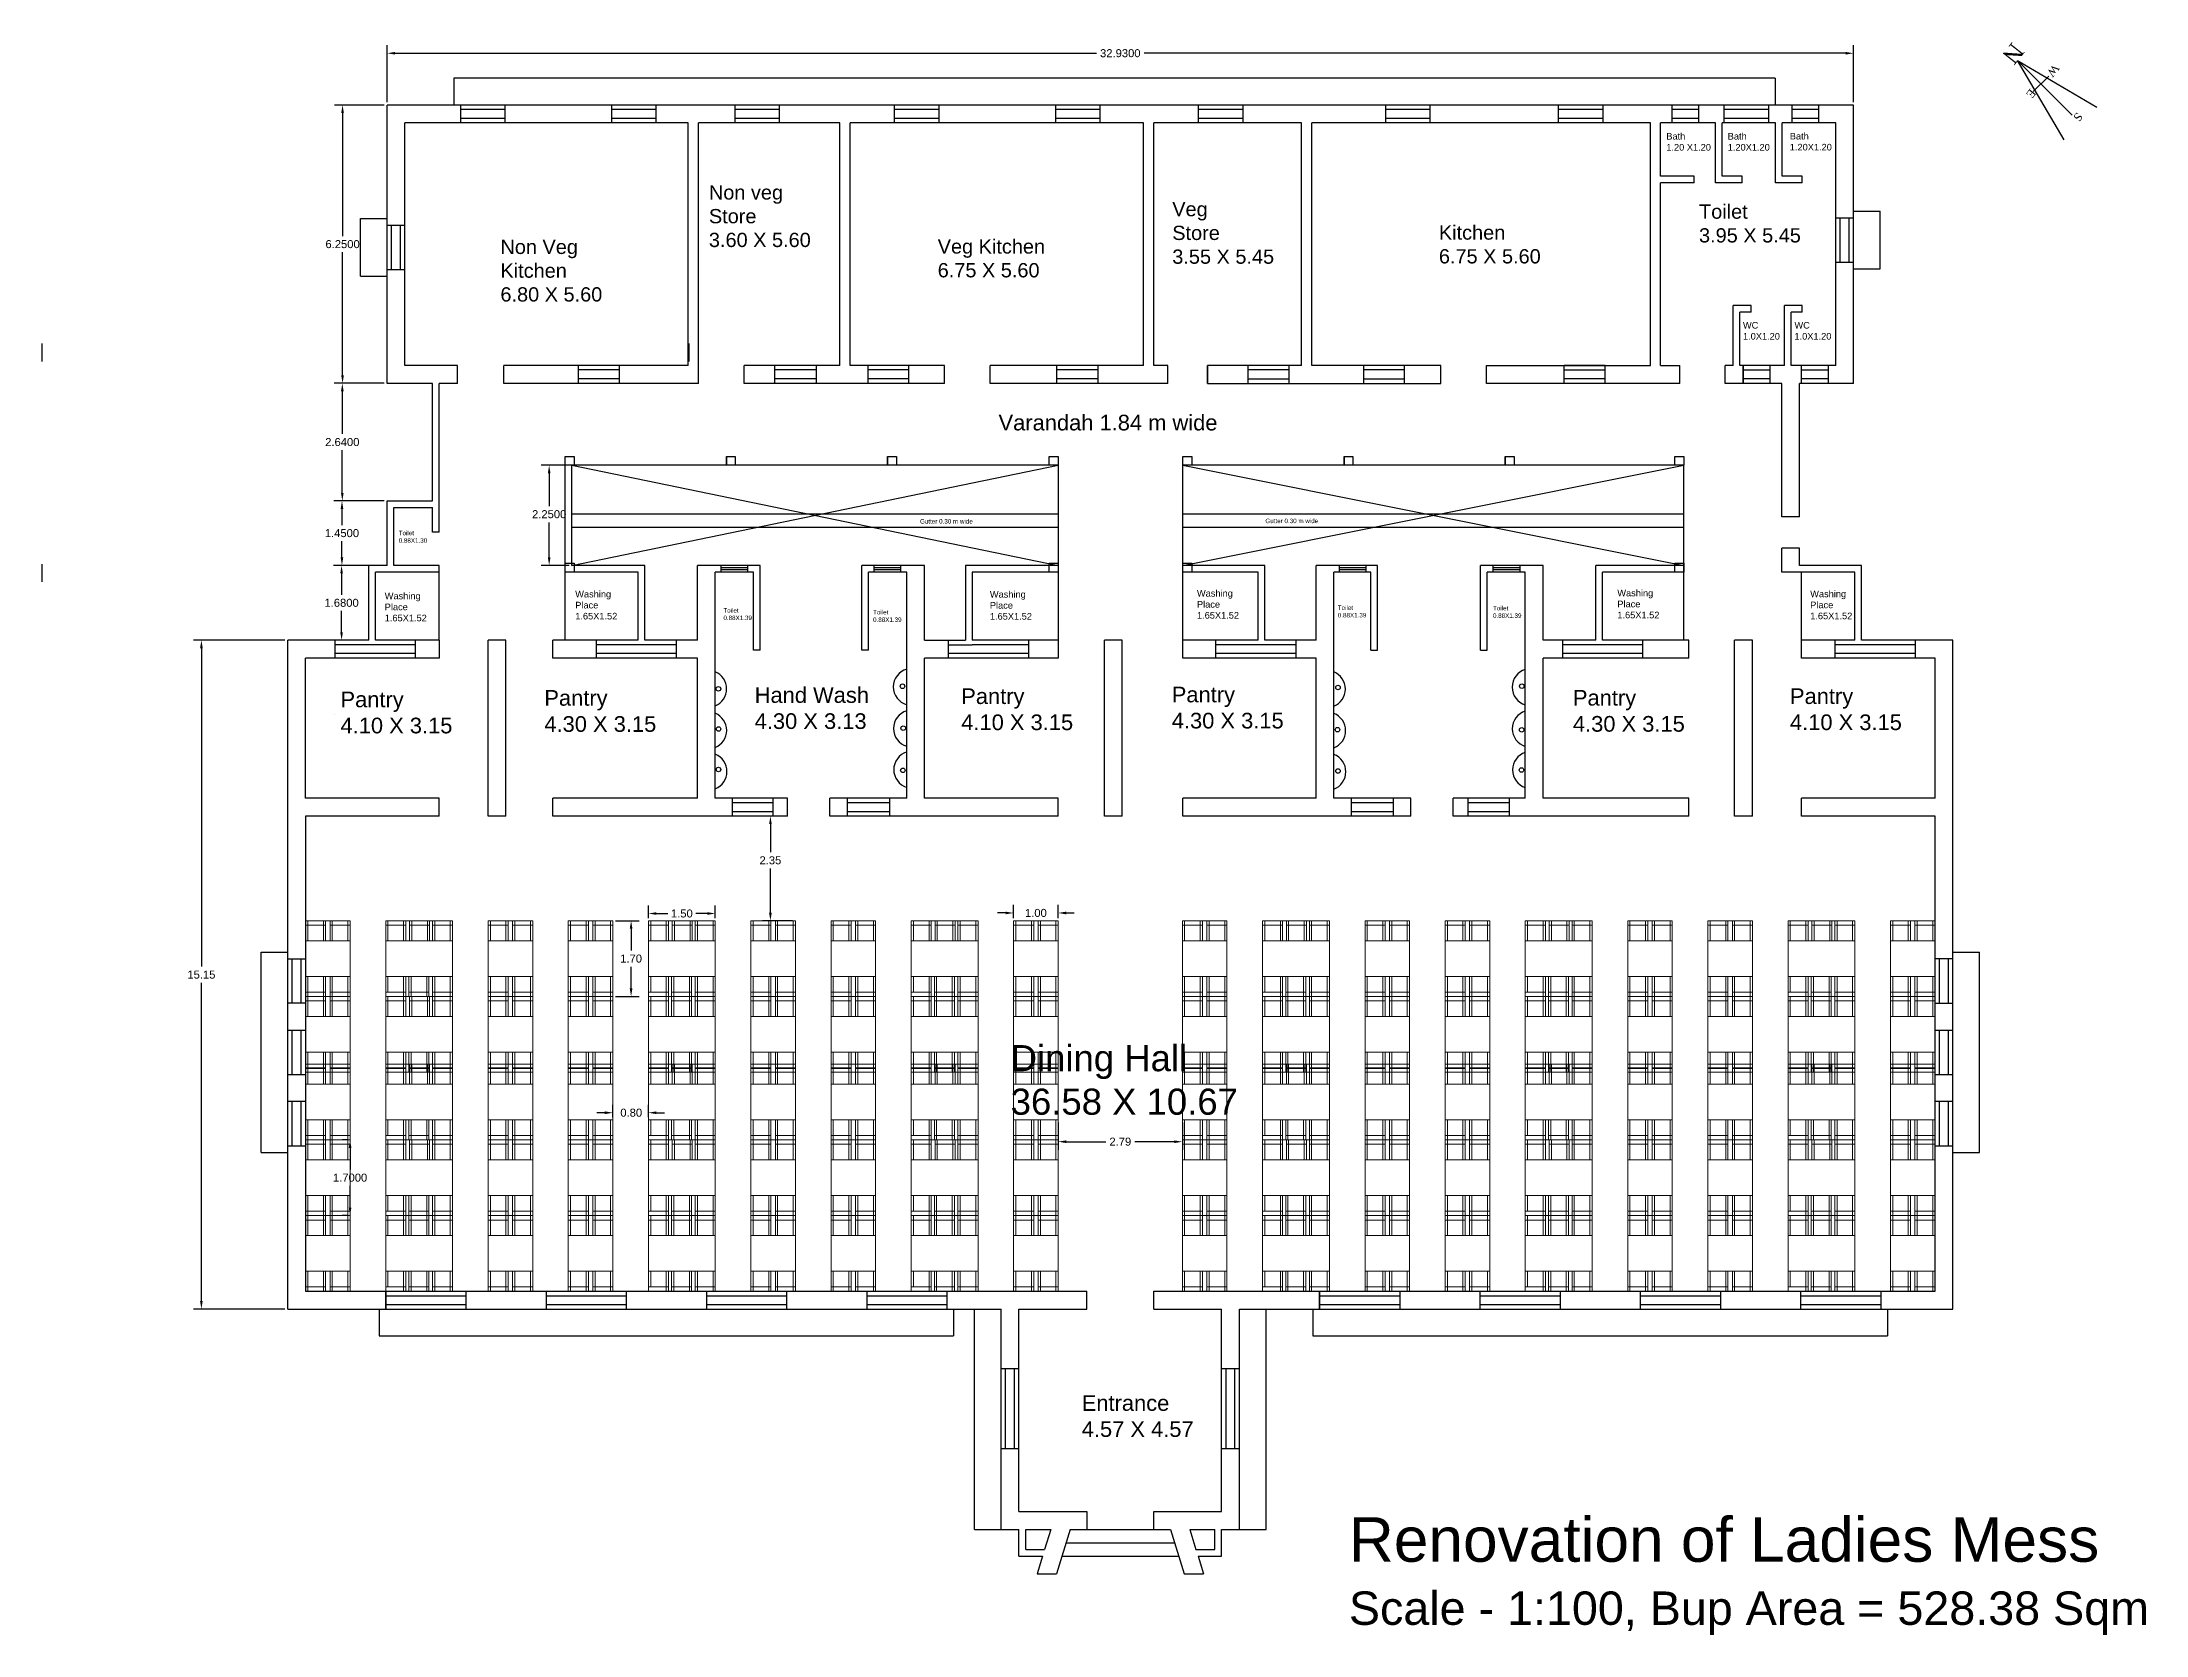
# Model space of a CAD drawing. Header units: inches. Extents: x 101 to 668, y -217 to 99.
# Drawn here: x 301.83 to 349.07, y 62.92 to 98.69 of the extents above; entities that cross this region are included whole.
import ezdxf

# ---------------------------------------------------------------- set-up
doc = ezdxf.new("R2010")
doc.units = ezdxf.units.IN
doc.header["$MEASUREMENT"] = 0
for name, color, linetype, lineweight in [('FUR', 1, 'Continuous', 15), ('WALL', 7, 'Continuous', 30), ('window', 7, 'Continuous', 13)]:
    doc.layers.add(name, color=color, linetype=linetype, lineweight=lineweight)
doc.styles.add('PRASAD', font='arial.ttf')
doc.styles.get("Standard").update_dxf_attribs({"font": 'arial.ttf'})
doc.dimstyles.get("Standard").update_dxf_attribs({"dimtxt": 0.18, "dimasz": 0.18, "dimexe": 0.18, "dimexo": 0.0625, "dimgap": 0.09, "dimtad": 0, "dimtih": 1, "dimtoh": 1, "dimdec": 4, "dimzin": 0, "dimdsep": 46, "dimtxsty": 'Standard', "dimcen": 0.09, "dimadec": 0, "dimazin": 0, "dimtfac": 1, "dimtdec": 4, "dimtofl": 0, "dimtmove": 0, "dimatfit": 3, "dimfxl": 1, "dimtolj": 1, "dimtzin": 0, "dimarcsym": 0})

msp = doc.modelspace()

# ---------------------------------------------------------------- texts
at = {"attachment_point": 1}
for s, insert, char_height, width in [('Bath\\P1.20 X1.20', (338.30404, 96.64856), 0.14837, 2.729872), ('Bath\\P1.20X1.20', (339.68292, 96.64856), 0.14837, 2.729872), ('Bath\\P1.20X1.20', (341.07678, 96.65115), 0.14837, 2.729872), ('Non veg\\PStore\\P3.60 X 5.60', (316.80492, 95.47403), 0.3200978, 2.729872), ('Veg\\PStore\\P3.55 X 5.45', (327.21008, 95.09827), 0.3200978, 2.729872), ('Toilet\\P3.95 X 5.45', (339.03877, 95.04273), 0.3200978, 2.729872), ('Kitchen\\P6.75 X 5.60', (333.19703, 94.57219), 0.3200978, 2.729872), ('Non Veg Kitchen\\P6.80 X 5.60', (312.12372, 94.25059), 0.3200978, 2.729872), ('Veg Kitchen\\P6.75 X 5.60', (321.94284, 94.25958), 0.3200978, 2.729872), ('WC\\P1.0X1.20', (340.02531, 92.4039), 0.14837, 2.729872), ('WC\\P1.0X1.20', (341.1818, 92.4039), 0.14837, 2.729872), ('Varandah 1.84 m wide', (323.30893, 90.31971), 0.351739, 8.6047683), ('Gutter 0.30 m wide', (321.54563, 87.97693), 0.100473, 2.729872), ('Gutter 0.30 m wide', (329.30139, 87.98615), 0.100473, 2.729872), ('Toilet\\P0.88X1.30', (309.83923, 87.71484), 0.100473, 2.729872), ('Washing \\PPlace\\P1.65X1.52', (309.52569, 86.32493), 0.14837, 2.729872), ('Washing \\PPlace\\P1.65X1.52', (313.80331, 86.36601), 0.14837, 2.729872), ('Washing \\PPlace\\P1.65X1.52', (323.11433, 86.36129), 0.14837, 2.729872), ('Washing \\PPlace\\P1.65X1.52', (327.7647, 86.38415), 0.14837, 2.729872), ('Toilet\\P0.88X1.39', (330.9274, 86.03667), 0.100473, 2.729872), ('Toilet\\P0.88X1.39', (334.41244, 86.02598), 0.100473, 2.729872), ('Washing \\PPlace\\P1.65X1.52', (337.20429, 86.39076), 0.14837, 2.729872), ('Washing \\PPlace\\P1.65X1.52', (341.53554, 86.37122), 0.14837, 2.729872), ('Toilet\\P0.88X1.39', (317.13061, 85.97659), 0.100473, 2.729872), ('Toilet\\P0.88X1.39', (320.49182, 85.93573), 0.100473, 2.729872), ('Pantry\\P4.10 X 3.15', (308.53224, 84.10325), 0.351739, 8.6047683), ('Pantry\\P4.30 X 3.15', (313.11002, 84.13715), 0.351739, 8.6047683), ('Hand Wash\\P4.30 X 3.13', (317.83279, 84.20173), 0.351739, 8.6047683), ('Pantry\\P4.10 X 3.15', (322.4715, 84.17514), 0.351739, 8.6047683), ('Pantry\\P4.30 X 3.15', (327.19903, 84.21302), 0.351739, 8.6047683), ('Pantry\\P4.30 X 3.15', (336.20663, 84.14057), 0.351739, 8.6047683), ('Pantry\\P4.10 X 3.15', (341.08084, 84.17644), 0.351739, 8.6047683), ('Dining Hall\\P36.58 X 10.67 ', (323.58143, 76.16408), 0.5865869, 8.6047683), ('Entrance\\P4.57 X 4.57 ', (325.17729, 68.30165), 0.351739, 8.6047683), ('Renovation of Ladies Mess\\P{\\H0.75x;Scale - 1:100, Bup Area = 528.38 Sqm}', (331.17653, 65.56043), 1, 23.1967534)]:
    msp.add_mtext(s, dxfattribs=dict(at, insert=insert, char_height=char_height, width=width))
at = {"layer": 'WALL', "color": 162, "insert": (347.57526, 96.88887), "char_height": 0.1839716, "width": 0.4643508, "attachment_point": 3, "rotation": 231.773336, "style": 'PRASAD'}
msp.add_mtext('{\\fTimes New Roman|b0|i0|c0|p18;S}', dxfattribs=at)
at = {"layer": 'window', "color": 162, "attachment_point": 3, "rotation": 231.773336, "style": 'PRASAD'}
for s, insert, char_height, width in [('{\\fTimes New Roman|b0|i0|c0|p18;N}', (346.11524, 98.15948), 0.3679433, 0.9287016), ('{\\fTimes New Roman|b0|i0|c0|p18;W}', (346.98258, 97.88775), 0.1839716, 0.4643508), ('{\\fTimes New Roman|b0|i0|c0|p18;E}', (346.51752, 97.40896), 0.1839716, 0.4643508)]:
    msp.add_mtext(s, dxfattribs=dict(at, insert=insert, char_height=char_height, width=width))

# ---------------------------------------------------------------- blocks, each defined once
blk = doc.blocks.new('*D154')
at = {"color": 0, "lineweight": -2}
for p, q in [((313.666, 89.186), (313.038, 89.186)), ((313.218, 89.006), (313.218, 88.268)), ((313.218, 87.116), (313.218, 87.904)), ((313.666, 86.936), (313.038, 86.936))]:
    blk.add_line(p, q, dxfattribs=at)
at = {"color": 0}
for points in [[(313.188, 89.006), (313.248, 89.006), (313.218, 89.186)], [(313.188, 87.116), (313.248, 87.116), (313.218, 86.936)]]:
    blk.add_solid(points, dxfattribs=at)
at = {"layer": 'Defpoints', "color": 0}
for p in [(313.218, 89.186), (313.728, 89.186), (313.728, 86.936)]:
    blk.add_point(p, dxfattribs=at)
at = {"color": 0, "insert": (313.218, 88.086), "char_height": 0.18, "attachment_point": 5}
blk.add_mtext('\\A1;2.2500', dxfattribs=at)
blk = doc.blocks.new('*D155')
at = {"color": 0, "lineweight": -2}
for p, q in [((307.286, 85.256), (305.229, 85.256)), ((305.409, 85.076), (305.409, 77.928)), ((305.409, 70.416), (305.409, 77.564)), ((307.286, 70.236), (305.229, 70.236))]:
    blk.add_line(p, q, dxfattribs=at)
at = {"color": 0}
for points in [[(305.379, 85.076), (305.439, 85.076), (305.409, 85.256)], [(305.379, 70.416), (305.439, 70.416), (305.409, 70.236)]]:
    blk.add_solid(points, dxfattribs=at)
at = {"layer": 'Defpoints', "color": 0}
for p in [(307.348, 85.256), (305.409, 70.236), (307.348, 70.236)]:
    blk.add_point(p, dxfattribs=at)
at = {"color": 0, "insert": (305.409, 77.746), "char_height": 0.18, "attachment_point": 5}
blk.add_mtext('\\A1;15.15', dxfattribs=at)
blk = doc.blocks.new('*D156')
at = {"color": 0, "lineweight": -2}
for p, q in [((309.106, 86.936), (308.377, 86.936)), ((308.557, 86.756), (308.557, 86.278)), ((308.557, 85.436), (308.557, 85.914)), ((309.106, 85.256), (308.377, 85.256))]:
    blk.add_line(p, q, dxfattribs=at)
at = {"color": 0}
for points in [[(308.527, 86.756), (308.587, 86.756), (308.557, 86.936)], [(308.527, 85.436), (308.587, 85.436), (308.557, 85.256)]]:
    blk.add_solid(points, dxfattribs=at)
at = {"layer": 'Defpoints', "color": 0}
for p in [(308.557, 86.936), (309.168, 86.936), (309.168, 85.256)]:
    blk.add_point(p, dxfattribs=at)
at = {"color": 0, "insert": (308.557, 86.096), "char_height": 0.18, "attachment_point": 5}
blk.add_mtext('\\A1;1.6800', dxfattribs=at)
blk = doc.blocks.new('*D157')
at = {"color": 0, "lineweight": -2}
for p, q in [((309.516, 88.386), (308.385, 88.386)), ((308.565, 88.206), (308.565, 87.843)), ((308.565, 87.116), (308.565, 87.479)), ((309.516, 86.936), (308.385, 86.936))]:
    blk.add_line(p, q, dxfattribs=at)
at = {"color": 0}
for points in [[(308.535, 88.206), (308.595, 88.206), (308.565, 88.386)], [(308.535, 87.116), (308.595, 87.116), (308.565, 86.936)]]:
    blk.add_solid(points, dxfattribs=at)
at = {"layer": 'Defpoints', "color": 0}
for p in [(308.565, 88.386), (309.578, 88.386), (309.578, 86.936)]:
    blk.add_point(p, dxfattribs=at)
at = {"color": 0, "insert": (308.565, 87.661), "char_height": 0.18, "attachment_point": 5}
blk.add_mtext('\\A1;1.4500', dxfattribs=at)
blk = doc.blocks.new('*D158')
at = {"color": 0, "lineweight": -2}
for p, q in [((309.516, 91.026), (308.393, 91.026)), ((308.573, 90.846), (308.573, 89.888)), ((308.573, 88.566), (308.573, 89.524)), ((309.516, 88.386), (308.393, 88.386))]:
    blk.add_line(p, q, dxfattribs=at)
at = {"color": 0}
for points in [[(308.543, 90.846), (308.603, 90.846), (308.573, 91.026)], [(308.543, 88.566), (308.603, 88.566), (308.573, 88.386)]]:
    blk.add_solid(points, dxfattribs=at)
at = {"layer": 'Defpoints', "color": 0}
for p in [(308.573, 91.026), (309.578, 91.026), (309.578, 88.386)]:
    blk.add_point(p, dxfattribs=at)
at = {"color": 0, "insert": (308.573, 89.706), "char_height": 0.18, "attachment_point": 5}
blk.add_mtext('\\A1;2.6400', dxfattribs=at)
blk = doc.blocks.new('*D159')
at = {"color": 0, "lineweight": -2}
for p, q in [((309.516, 97.276), (308.399, 97.276)), ((308.579, 97.096), (308.579, 94.333)), ((308.579, 91.206), (308.579, 93.969)), ((309.516, 91.026), (308.399, 91.026))]:
    blk.add_line(p, q, dxfattribs=at)
at = {"color": 0}
for points in [[(308.549, 97.096), (308.609, 97.096), (308.579, 97.276)], [(308.549, 91.206), (308.609, 91.206), (308.579, 91.026)]]:
    blk.add_solid(points, dxfattribs=at)
at = {"layer": 'Defpoints', "color": 0}
for p in [(309.578, 97.276), (308.579, 91.026), (309.578, 91.026)]:
    blk.add_point(p, dxfattribs=at)
at = {"color": 0, "insert": (308.579, 94.151), "char_height": 0.18, "attachment_point": 5}
blk.add_mtext('\\A1;6.2500', dxfattribs=at)
blk = doc.blocks.new('*D160')
at = {"color": 0, "lineweight": -2}
for p, q in [((309.578, 97.338), (309.578, 98.619)), ((309.758, 98.439), (325.51, 98.439)), ((342.328, 98.439), (326.576, 98.439)), ((342.508, 97.338), (342.508, 98.619))]:
    blk.add_line(p, q, dxfattribs=at)
at = {"color": 0}
for points in [[(309.758, 98.469), (309.758, 98.409), (309.578, 98.439)], [(342.328, 98.469), (342.328, 98.409), (342.508, 98.439)]]:
    blk.add_solid(points, dxfattribs=at)
at = {"layer": 'Defpoints', "color": 0}
for p in [(342.508, 98.439), (309.578, 97.276), (342.508, 97.276)]:
    blk.add_point(p, dxfattribs=at)
at = {"color": 0, "insert": (326.043, 98.439), "char_height": 0.18, "attachment_point": 5}
blk.add_mtext('\\A1;32.9300', dxfattribs=at)
blk = doc.blocks.new('*D161')
at = {"color": 0, "lineweight": -2}
for p, q in [((308.686, 74.036), (308.568, 74.036)), ((308.748, 73.856), (308.748, 73.368)), ((308.748, 72.516), (308.748, 73.004)), ((308.686, 72.336), (308.568, 72.336))]:
    blk.add_line(p, q, dxfattribs=at)
at = {"color": 0}
for points in [[(308.718, 73.856), (308.778, 73.856), (308.748, 74.036)], [(308.718, 72.516), (308.778, 72.516), (308.748, 72.336)]]:
    blk.add_solid(points, dxfattribs=at)
at = {"layer": 'Defpoints', "color": 0}
for p in [(308.748, 74.036), (308.748, 74.036), (308.748, 72.336)]:
    blk.add_point(p, dxfattribs=at)
at = {"color": 0, "insert": (308.748, 73.186), "char_height": 0.18, "attachment_point": 5}
blk.add_mtext('\\A1;1.7000', dxfattribs=at)
blk = doc.blocks.new('*D165')
at = {"color": 0, "lineweight": -2}
for p, q in [((314.468, 74.645), (314.288, 74.645)), ((314.648, 74.548), (314.648, 74.825)), ((315.448, 74.548), (315.448, 74.825)), ((315.628, 74.645), (315.808, 74.645))]:
    blk.add_line(p, q, dxfattribs=at)
at = {"color": 0}
for points in [[(314.468, 74.675), (314.468, 74.615), (314.648, 74.645)], [(315.628, 74.675), (315.628, 74.615), (315.448, 74.645)]]:
    blk.add_solid(points, dxfattribs=at)
at = {"layer": 'Defpoints', "color": 0}
for p in [(315.448, 74.645), (314.648, 74.486), (315.448, 74.486)]:
    blk.add_point(p, dxfattribs=at)
at = {"color": 0, "insert": (315.061, 74.645), "char_height": 0.18, "attachment_point": 5}
blk.add_mtext('\\A1;0.80', dxfattribs=at)
blk = doc.blocks.new('*D166')
at = {"color": 0, "lineweight": -2}
for p, q in [((324.648, 74.423), (324.648, 73.814)), ((327.438, 74.423), (327.438, 73.814)), ((324.828, 73.994), (325.718, 73.994)), ((327.258, 73.994), (326.369, 73.994))]:
    blk.add_line(p, q, dxfattribs=at)
at = {"color": 0}
for points in [[(324.828, 74.024), (324.828, 73.964), (324.648, 73.994)], [(327.258, 74.024), (327.258, 73.964), (327.438, 73.994)]]:
    blk.add_solid(points, dxfattribs=at)
at = {"layer": 'Defpoints', "color": 0}
for p in [(324.648, 74.486), (327.438, 74.486), (327.438, 73.994)]:
    blk.add_point(p, dxfattribs=at)
at = {"color": 0, "insert": (326.043, 73.994), "char_height": 0.18, "attachment_point": 5}
blk.add_mtext('\\A1;2.79', dxfattribs=at)
blk = doc.blocks.new('*D167')
at = {"color": 0, "lineweight": -2}
for p, q in [((318.506, 81.306), (318.006, 81.306)), ((318.186, 81.126), (318.186, 80.495)), ((318.186, 79.136), (318.186, 80.131)), ((318.686, 78.956), (318.006, 78.956))]:
    blk.add_line(p, q, dxfattribs=at)
at = {"color": 0}
for points in [[(318.156, 81.126), (318.216, 81.126), (318.186, 81.306)], [(318.156, 79.136), (318.216, 79.136), (318.186, 78.956)]]:
    blk.add_solid(points, dxfattribs=at)
at = {"layer": 'Defpoints', "color": 0}
for p in [(318.186, 81.306), (318.568, 81.306), (318.748, 78.956)]:
    blk.add_point(p, dxfattribs=at)
at = {"color": 0, "insert": (318.186, 80.313), "char_height": 0.18, "attachment_point": 5}
blk.add_mtext('\\A1;2.35', dxfattribs=at)
blk = doc.blocks.new('*D162')
at = {"color": 0, "lineweight": -2}
for p, q in [((323.468, 79.131), (323.288, 79.131)), ((323.648, 79.018), (323.648, 79.311)), ((324.648, 79.018), (324.648, 79.311)), ((324.828, 79.131), (325.008, 79.131))]:
    blk.add_line(p, q, dxfattribs=at)
at = {"color": 0}
for points in [[(323.468, 79.161), (323.468, 79.101), (323.648, 79.131)], [(324.828, 79.161), (324.828, 79.101), (324.648, 79.131)]]:
    blk.add_solid(points, dxfattribs=at)
at = {"layer": 'Defpoints', "color": 0}
for p in [(323.648, 78.956), (324.648, 79.131), (324.648, 78.956)]:
    blk.add_point(p, dxfattribs=at)
at = {"color": 0, "insert": (324.148, 79.131), "char_height": 0.18, "attachment_point": 5}
blk.add_mtext('\\A1;1.00', dxfattribs=at)
blk = doc.blocks.new('*D163')
at = {"color": 0, "lineweight": -2}
for p, q in [((315.448, 79.018), (315.448, 79.299)), ((315.628, 79.119), (315.883, 79.119)), ((316.768, 79.119), (316.513, 79.119)), ((316.948, 79.018), (316.948, 79.299))]:
    blk.add_line(p, q, dxfattribs=at)
at = {"color": 0}
for points in [[(315.628, 79.149), (315.628, 79.089), (315.448, 79.119)], [(316.768, 79.149), (316.768, 79.089), (316.948, 79.119)]]:
    blk.add_solid(points, dxfattribs=at)
at = {"layer": 'Defpoints', "color": 0}
for p in [(315.448, 78.956), (316.948, 79.119), (316.948, 78.956)]:
    blk.add_point(p, dxfattribs=at)
at = {"color": 0, "insert": (316.198, 79.119), "char_height": 0.18, "attachment_point": 5}
blk.add_mtext('\\A1;1.50', dxfattribs=at)
blk = doc.blocks.new('*D164')
at = {"color": 0, "lineweight": -2}
for p, q in [((314.711, 78.956), (315.238, 78.956)), ((315.058, 78.776), (315.058, 78.288)), ((315.058, 77.436), (315.058, 77.924)), ((314.711, 77.256), (315.238, 77.256))]:
    blk.add_line(p, q, dxfattribs=at)
at = {"color": 0}
for points in [[(315.028, 78.776), (315.088, 78.776), (315.058, 78.956)], [(315.028, 77.436), (315.088, 77.436), (315.058, 77.256)]]:
    blk.add_solid(points, dxfattribs=at)
at = {"layer": 'Defpoints', "color": 0}
for p in [(314.648, 78.956), (315.058, 78.956), (314.648, 77.256)]:
    blk.add_point(p, dxfattribs=at)
at = {"color": 0, "insert": (315.058, 78.106), "char_height": 0.18, "attachment_point": 5}
blk.add_mtext('\\A1;1.70', dxfattribs=at)

# ---------------------------------------------------------------- dimensions: what is measured, and where the dimension line sits
dim = msp.add_linear_dim(base=(342.50818, 98.43895), p1=(309.57818, 97.27562), p2=(342.50818, 97.27562), dimstyle='Standard')
dim.commit()
dim.dimension.update_dxf_attribs({"geometry": '*D160', "text_midpoint": (326.04318, 98.43895)})
for base, p1, p2, picture, middle in [((308.5792, 91.02562), (309.57818, 97.27562), (309.57818, 91.02562), '*D159', (308.5792, 94.15062)), ((308.57256, 91.02562), (309.57818, 88.38562), (309.57818, 91.02562), '*D158', (308.57256, 89.70562)), ((308.56482, 88.38562), (309.57818, 86.93562), (309.57818, 88.38562), '*D157', (308.56482, 87.66062)), ((308.55666, 86.93562), (309.16818, 85.25562), (309.16818, 86.93562), '*D156', (308.55666, 86.09562)), ((308.74818, 74.03562), (308.74818, 72.33562), (308.74818, 74.03562), '*D161', (308.74818, 73.18562))]:
    dim = msp.add_linear_dim(base=base, p1=p1, p2=p2, angle=90, dimstyle='Standard')
    dim.commit()
    dim.dimension.update_dxf_attribs({"geometry": picture, "text_midpoint": middle})
dim = msp.add_linear_dim(base=(313.21764, 89.18562), p1=(313.72818, 86.93562), p2=(313.72818, 89.18562), angle=90, dimstyle='Standard')
dim.commit()
dim.dimension.update_dxf_attribs({"geometry": '*D154', "text_midpoint": (313.21764, 88.08562), "dimtype": 160})
dim = msp.add_linear_dim(base=(305.40857, 70.23562), p1=(307.34818, 85.25562), p2=(307.34818, 70.23562), angle=90, text='15.15', dimstyle='Standard')
dim.commit()
dim.dimension.update_dxf_attribs({"geometry": '*D155', "text_midpoint": (305.40857, 77.74562)})
dim = msp.add_linear_dim(base=(318.18644, 81.30562), p1=(318.74818, 78.95562), p2=(318.56818, 81.30562), angle=90, dimstyle='Standard', override={"dimtxt": 0.18, "dimdec": 2})
dim.commit()
dim.dimension.update_dxf_attribs({"geometry": '*D167', "text_midpoint": (318.18644, 80.31259), "dimtype": 160})
dim = msp.add_linear_dim(base=(315.05781, 78.95562), p1=(314.64818, 77.25562), p2=(314.64818, 78.95562), angle=90, dimstyle='Standard', override={"dimdec": 2})
dim.commit()
dim.dimension.update_dxf_attribs({"geometry": '*D164', "text_midpoint": (315.05781, 78.10562)})
for base, p1, p2, override, picture, middle in [((316.94818, 79.11862), (315.44818, 78.95562), (316.94818, 78.95562), {"dimdec": 2}, '*D163', (316.19818, 79.11862)), ((324.64818, 79.13135), (323.64818, 78.95562), (324.64818, 78.95562), {"dimdec": 2}, '*D162', (324.14818, 79.13135)), ((327.43818, 73.99353), (324.64818, 74.48562), (327.43818, 74.48562), {"dimtxt": 0.18, "dimdec": 2}, '*D166', (326.04318, 73.99353))]:
    dim = msp.add_linear_dim(base=base, p1=p1, p2=p2, dimstyle='Standard', override=override)
    dim.commit()
    dim.dimension.update_dxf_attribs({"geometry": picture, "text_midpoint": middle})
dim = msp.add_linear_dim(base=(315.44818, 74.6445), p1=(314.64818, 74.48562), p2=(315.44818, 74.48562), dimstyle='Standard', override={"dimtxt": 0.18, "dimdec": 2})
dim.commit()
dim.dimension.update_dxf_attribs({"geometry": '*D165', "text_midpoint": (315.06055, 74.6445), "dimtype": 160})

# ---------------------------------------------------------------- linework, layer by layer
for p, q in [((340.74551, 97.87562), (311.07517, 97.87562)), ((311.07517, 97.87562), (311.07517, 97.27562)), ((340.74551, 97.87562), (340.74551, 97.27562)), ((342.50818, 97.27562), (309.57818, 97.27562)), ((309.57818, 91.02562), (309.57818, 97.27562)), ((313.55818, 96.87562), (309.97818, 96.87562)), ((309.97818, 91.42562), (309.97818, 96.87562)), ((311.22517, 97.27562), (311.22517, 96.87562)), ((312.22517, 97.17562), (311.22517, 97.17562)), ((312.22517, 96.97562), (311.22517, 96.97562)), ((312.22517, 97.27562), (312.22517, 96.87562)), ((316.33818, 96.87562), (313.55818, 96.87562)), ((314.61456, 97.27562), (314.61456, 96.87562)), ((315.61456, 97.17562), (314.61456, 97.17562)), ((315.61456, 96.97562), (314.61456, 96.97562)), ((315.61456, 97.27562), (315.61456, 96.87562)), ((316.33818, 95.35562), (316.33818, 96.87562)), ((319.74818, 96.87562), (316.56818, 96.87562)), ((316.56818, 95.35562), (316.56818, 96.87562)), ((317.3837, 97.27562), (317.3837, 96.87562)), ((318.3837, 97.17562), (317.3837, 97.17562)), ((318.3837, 96.97562), (317.3837, 96.97562)), ((318.3837, 97.27562), (318.3837, 96.87562)), ((319.74818, 91.42562), (319.74818, 96.87562)), ((323.52032, 96.87562), (319.97818, 96.87562)), ((319.97818, 91.42562), (319.97818, 96.87562)), ((320.9678, 97.27562), (320.9678, 96.87562)), ((321.9678, 97.17562), (320.9678, 97.17562)), ((321.9678, 96.97562), (320.9678, 96.97562)), ((321.9678, 97.27562), (321.9678, 96.87562)), ((326.56296, 96.87562), (323.52032, 96.87562)), ((324.58634, 97.27562), (324.58634, 96.87562)), ((325.58634, 97.17562), (324.58634, 97.17562)), ((325.58634, 96.97562), (324.58634, 96.97562)), ((325.58634, 97.27562), (325.58634, 96.87562)), ((326.56296, 95.35562), (326.56296, 96.87562)), ((330.1138, 96.87562), (326.79296, 96.87562)), ((326.79296, 91.42562), (326.79296, 96.87562)), ((327.79454, 97.27562), (327.79454, 96.87562)), ((328.79454, 97.17562), (327.79454, 97.17562)), ((328.79454, 96.97562), (327.79454, 96.97562)), ((328.79454, 97.27562), (328.79454, 96.87562)), ((330.1138, 91.42562), (330.1138, 96.87562)), ((334.61154, 96.87562), (330.3438, 96.87562)), ((330.3438, 91.42562), (330.3438, 96.87562)), ((331.99468, 97.27562), (331.99468, 96.87562)), ((332.99468, 97.17562), (331.99468, 97.17562)), ((332.99468, 96.97562), (331.99468, 96.97562)), ((332.99468, 97.27562), (332.99468, 96.87562)), ((337.9468, 96.87562), (334.61154, 96.87562)), ((335.87764, 97.27562), (335.87764, 96.87562)), ((336.87764, 97.17562), (335.87764, 97.17562)), ((336.87764, 96.97562), (335.87764, 96.97562)), ((336.87764, 97.27562), (336.87764, 96.87562)), ((337.9468, 94.40562), (337.9468, 96.87562)), ((339.40818, 96.87562), (338.1768, 96.87562)), ((338.1768, 95.67562), (338.1768, 96.87562)), ((339.40818, 96.87562), (338.1768, 96.87562)), ((338.1768, 95.67562), (338.1768, 96.87562)), ((338.4342, 96.87562), (338.4342, 97.27562)), ((339.0342, 97.17562), (338.4342, 97.17562)), ((339.0342, 96.97562), (338.4342, 96.97562)), ((339.0342, 96.87562), (339.0342, 97.27562)), ((339.40818, 95.52562), (339.40818, 96.87562)), ((340.75818, 96.87562), (339.55818, 96.87562)), ((339.55818, 95.67562), (339.55818, 96.87562)), ((340.75818, 96.87562), (339.55818, 96.87562)), ((339.59551, 97.27562), (339.59551, 96.87562)), ((340.59551, 97.17562), (339.59551, 97.17562)), ((340.59551, 96.97562), (339.59551, 96.97562)), ((340.59551, 97.27562), (340.59551, 96.87562)), ((340.75818, 95.52562), (340.75818, 96.87562)), ((342.10818, 96.87562), (340.90818, 96.87562)), ((340.90818, 95.67562), (340.90818, 96.87562)), ((342.10818, 96.87562), (340.90818, 96.87562)), ((341.13001, 96.87562), (341.13001, 97.27562)), ((341.73001, 97.17562), (341.13001, 97.17562)), ((341.73001, 96.97562), (341.13001, 96.97562)), ((341.73001, 96.87562), (341.73001, 97.27562)), ((342.10818, 91.42562), (342.10818, 96.87562)), ((342.10818, 91.42562), (342.10818, 96.87562)), ((342.50818, 91.02562), (342.50818, 97.27562)), ((338.9268, 95.67562), (338.1768, 95.67562)), ((338.1768, 94.40562), (338.1768, 95.52562)), ((338.9268, 95.52562), (338.1768, 95.52562)), ((338.9268, 95.52562), (338.9268, 95.67562)), ((340.00818, 95.52562), (339.40818, 95.52562)), ((340.00818, 95.67562), (339.55818, 95.67562)), ((340.00818, 95.52562), (340.00818, 95.67562)), ((341.35818, 95.52562), (340.75818, 95.52562)), ((341.35818, 95.67562), (340.90818, 95.67562)), ((341.35818, 95.52562), (341.35818, 95.67562)), ((341.35818, 95.52562), (341.35818, 95.67562)), ((316.33818, 91.42562), (316.33818, 95.35562)), ((316.56818, 91.02562), (316.56818, 95.35562)), ((326.56296, 91.42562), (326.56296, 95.35562)), ((308.97818, 93.43004), (308.97818, 94.73004)), ((308.97818, 94.73004), (309.57818, 94.73004)), ((309.57818, 94.58004), (309.97818, 94.58004)), ((309.67818, 93.58004), (309.67818, 94.58004)), ((309.87818, 93.58004), (309.87818, 94.58004)), ((342.10818, 94.74476), (342.50818, 94.74476)), ((342.20818, 93.74476), (342.20818, 94.74476)), ((342.40818, 93.74476), (342.40818, 94.74476)), ((342.50818, 94.89476), (343.10818, 94.89476)), ((343.10818, 93.59476), (343.10818, 94.89476)), ((337.9468, 91.42562), (337.9468, 94.40562)), ((338.1768, 91.42562), (338.1768, 94.40562)), ((309.57818, 93.58004), (309.97818, 93.58004)), ((342.10818, 93.74476), (342.50818, 93.74476)), ((342.50818, 93.59476), (343.10818, 93.59476)), ((308.97818, 93.43004), (309.57818, 93.43004)), ((339.80818, 91.42562), (339.80818, 92.77562)), ((340.20818, 92.77562), (339.80818, 92.77562)), ((339.95818, 91.42562), (339.95818, 92.62562)), ((340.20818, 92.62562), (339.95818, 92.62562)), ((340.20818, 92.62562), (340.20818, 92.77562)), ((340.95818, 91.42562), (340.95818, 92.77562)), ((341.35818, 92.77562), (340.95818, 92.77562)), ((341.10818, 91.42562), (341.10818, 92.62562)), ((341.35818, 92.62562), (341.10818, 92.62562)), ((341.35818, 92.62562), (341.35818, 92.77562)), ((301.83114, 91.51744), (301.83114, 91.91744)), ((316.35614, 91.91744), (316.35614, 91.51744)), ((311.15818, 91.42562), (309.97818, 91.42562)), ((311.15818, 91.02562), (311.15818, 91.42562)), ((313.78818, 91.42562), (312.19818, 91.42562)), ((312.19818, 91.02562), (312.19818, 91.42562)), ((316.33818, 91.42562), (313.78818, 91.42562)), ((313.87818, 91.02562), (313.87818, 91.42562)), ((314.79818, 91.32562), (313.87818, 91.32562)), ((314.79818, 91.02562), (314.79818, 91.42562)), ((319.74818, 91.42562), (317.59818, 91.42562)), ((317.59818, 91.02562), (317.59818, 91.42562)), ((318.28818, 91.02562), (318.28818, 91.42562)), ((319.21818, 91.32562), (318.28818, 91.32562)), ((319.21818, 91.02562), (319.21818, 91.42562)), ((322.09818, 91.42562), (319.97818, 91.42562)), ((320.37818, 91.02562), (320.37818, 91.42562)), ((321.29818, 91.32562), (320.37818, 91.32562)), ((321.29818, 91.02562), (321.29818, 91.42562)), ((322.09818, 91.02562), (322.09818, 91.42562)), ((326.56296, 91.42562), (323.11818, 91.42562)), ((323.11818, 91.02562), (323.11818, 91.42562)), ((324.61818, 91.02562), (324.61818, 91.42562)), ((325.54818, 91.32562), (324.61818, 91.32562)), ((325.54818, 91.02562), (325.54818, 91.42562)), ((327.10818, 91.42562), (326.79296, 91.42562)), ((327.10818, 91.02562), (327.10818, 91.42562)), ((327.99818, 91.02562), (327.99818, 91.42562)), ((330.1138, 91.42562), (327.99818, 91.42562)), ((327.99818, 91.42562), (327.99818, 91.02562)), ((328.91818, 91.02562), (328.91818, 91.42562)), ((329.83818, 91.32562), (328.91818, 91.32562)), ((329.83818, 91.02562), (329.83818, 91.42562)), ((333.23818, 91.42562), (330.3438, 91.42562)), ((331.50818, 91.02562), (331.50818, 91.42562)), ((332.42818, 91.32562), (331.50818, 91.32562)), ((332.42818, 91.02562), (332.42818, 91.42562)), ((333.23818, 91.02562), (333.23818, 91.42562)), ((334.26818, 91.02562), (334.26818, 91.42562)), ((334.26818, 91.42562), (337.9468, 91.42562)), ((336.92818, 91.42562), (336.00818, 91.42562)), ((336.00818, 91.02562), (336.00818, 91.42562)), ((336.00818, 91.32562), (336.92818, 91.32562)), ((336.92818, 91.02562), (336.92818, 91.42562)), ((338.1768, 91.42562), (338.60818, 91.42562)), ((338.60818, 91.02562), (338.60818, 91.42562)), ((339.80818, 91.42562), (339.62818, 91.42562)), ((339.80818, 91.42562), (339.62818, 91.42562)), ((339.62818, 91.02562), (339.62818, 91.42562)), ((339.80818, 91.42562), (339.62818, 91.42562)), ((339.80818, 91.42562), (339.62818, 91.42562)), ((340.95818, 91.42562), (339.95818, 91.42562)), ((339.97818, 91.42562), (339.95818, 91.42562)), ((340.95818, 91.42562), (339.95818, 91.42562)), ((339.97818, 91.42562), (339.95818, 91.42562)), ((340.03302, 91.42562), (340.03302, 91.02562)), ((340.03302, 91.02562), (340.03302, 91.42562)), ((340.03302, 91.32562), (340.63302, 91.32562)), ((340.63302, 91.02562), (340.63302, 91.42562)), ((342.10818, 91.42562), (341.10818, 91.42562)), ((342.10818, 91.42562), (341.10818, 91.42562)), ((341.34343, 91.02562), (341.34343, 91.42562)), ((341.34343, 91.32562), (341.94343, 91.32562)), ((341.94343, 91.02562), (341.94343, 91.42562)), ((310.59818, 91.02562), (309.57818, 91.02562)), ((310.59818, 88.38562), (310.59818, 91.02562)), ((311.15818, 91.02562), (310.74818, 91.02562)), ((310.74818, 87.68562), (310.74818, 91.02562)), ((316.56818, 91.02562), (312.19818, 91.02562)), ((314.79818, 91.12562), (313.87818, 91.12562)), ((322.09818, 91.02562), (317.59818, 91.02562)), ((319.21818, 91.12562), (318.28818, 91.12562)), ((321.29818, 91.12562), (320.37818, 91.12562)), ((327.10818, 91.02562), (323.11818, 91.02562)), ((325.54818, 91.12562), (324.61818, 91.12562)), ((327.99818, 91.02562), (333.23818, 91.02562)), ((328.91818, 91.12562), (329.83818, 91.12562)), ((331.50818, 91.12562), (332.42818, 91.12562)), ((338.60818, 91.02562), (334.26818, 91.02562)), ((336.92818, 91.12562), (336.00818, 91.12562)), ((340.89818, 91.02562), (339.62818, 91.02562)), ((339.97818, 91.02562), (339.62818, 91.02562)), ((340.63302, 91.12562), (340.03302, 91.12562)), ((340.89818, 88.02562), (340.89818, 91.02562)), ((342.50818, 91.02562), (341.29818, 91.02562)), ((341.29818, 88.02562), (341.29818, 91.02562)), ((341.94343, 91.12562), (341.34343, 91.12562)), ((313.57818, 89.18562), (313.57818, 89.38562)), ((313.57818, 89.38562), (313.77818, 89.38562)), ((313.77818, 89.38562), (313.77818, 89.18562)), ((317.19818, 89.38562), (317.19818, 89.18562)), ((317.19818, 89.18562), (317.19818, 89.38562)), ((317.19818, 89.38562), (317.39818, 89.38562)), ((317.39818, 89.38562), (317.39818, 89.18562)), ((320.81818, 89.38562), (320.81818, 89.18562)), ((320.81818, 89.18562), (320.81818, 89.38562)), ((320.81818, 89.38562), (321.01818, 89.38562)), ((321.01818, 89.38562), (321.01818, 89.18562)), ((324.44818, 89.18562), (324.44818, 89.38562)), ((324.44818, 89.38562), (324.64818, 89.38562)), ((324.64818, 89.38562), (324.64818, 89.18562)), ((327.44818, 89.18562), (327.44818, 89.38562)), ((327.44818, 89.38562), (327.64818, 89.38562)), ((327.64818, 89.38562), (327.64818, 89.18562)), ((331.06818, 89.38562), (331.06818, 89.18562)), ((331.06818, 89.18562), (331.06818, 89.38562)), ((331.06818, 89.38562), (331.26818, 89.38562)), ((331.26818, 89.38562), (331.26818, 89.18562)), ((334.68818, 89.38562), (334.68818, 89.18562)), ((334.68818, 89.18562), (334.68818, 89.38562)), ((334.68818, 89.38562), (334.88818, 89.38562)), ((334.88818, 89.38562), (334.88818, 89.18562)), ((338.49818, 89.18562), (338.49818, 89.38562)), ((338.49818, 89.38562), (338.69818, 89.38562)), ((338.69818, 89.38562), (338.69818, 89.18562)), ((324.64818, 89.18562), (313.57818, 89.18562)), ((313.57818, 85.25562), (313.57818, 89.18562)), ((313.77818, 89.18562), (313.57818, 89.18562)), ((313.72818, 86.93562), (313.72818, 89.18562)), ((313.72818, 89.18562), (324.64818, 86.93562)), ((313.72818, 86.93562), (324.64818, 89.18562)), ((317.39818, 89.18562), (317.19818, 89.18562)), ((321.01818, 89.18562), (320.81818, 89.18562)), ((324.64818, 89.18562), (324.44818, 89.18562)), ((324.64818, 89.18562), (324.64818, 84.85562)), ((327.44818, 84.85562), (327.44818, 89.18562)), ((338.69818, 89.18562), (327.44818, 89.18562)), ((327.44818, 89.18562), (338.69818, 86.93562)), ((327.44818, 86.93562), (338.69818, 89.18562)), ((327.64818, 89.18562), (327.44818, 89.18562)), ((331.26818, 89.18562), (331.06818, 89.18562)), ((334.88818, 89.18562), (334.68818, 89.18562)), ((338.69818, 89.18562), (338.49818, 89.18562)), ((338.69818, 85.25562), (338.69818, 89.18562)), ((309.57818, 86.93562), (309.57818, 88.38562)), ((309.57818, 88.38562), (310.59818, 88.38562)), ((309.72818, 86.93562), (309.72818, 88.23562)), ((309.72818, 88.23562), (310.59818, 88.23562)), ((310.59818, 87.68562), (310.59818, 88.23562)), ((324.64818, 88.08562), (313.72818, 88.08562)), ((338.69818, 88.08562), (327.44818, 88.08562)), ((341.29818, 88.02562), (340.89818, 88.02562)), ((310.74818, 87.68562), (310.59818, 87.68562)), ((324.64818, 87.78562), (313.72818, 87.78562)), ((338.69818, 87.78562), (327.44818, 87.78562)), ((301.83114, 86.56744), (301.83114, 86.96744)), ((309.57818, 86.93562), (309.16818, 86.93562)), ((309.16818, 85.25562), (309.16818, 86.93562)), ((310.74818, 86.93562), (309.72818, 86.93562)), ((310.74818, 85.25562), (310.74818, 86.93562)), ((313.57818, 86.78562), (313.57818, 86.98562)), ((313.57818, 86.98562), (313.77818, 86.98562)), ((315.36818, 86.93562), (313.72818, 86.93562)), ((313.77818, 86.98562), (313.77818, 86.78562)), ((315.36818, 85.25562), (315.36818, 86.93562)), ((317.95818, 86.93562), (316.54818, 86.93562)), ((316.54818, 85.25562), (316.54818, 86.93562)), ((317.08169, 86.78562), (317.08169, 86.93562)), ((317.68169, 86.78562), (317.68169, 86.93562)), ((317.95818, 85.03562), (317.95818, 86.93562)), ((321.64818, 86.93562), (320.23818, 86.93562)), ((320.23818, 85.03562), (320.23818, 86.93562)), ((320.51676, 86.78562), (320.51676, 86.93562)), ((321.11676, 86.78562), (321.11676, 86.93562)), ((321.64818, 85.25562), (321.64818, 86.93562)), ((324.64818, 86.93562), (322.56818, 86.93562)), ((322.56818, 86.93562), (322.56818, 85.25562)), ((324.44818, 86.78562), (324.44818, 86.98562)), ((324.44818, 86.98562), (324.64818, 86.98562)), ((324.64818, 86.98562), (324.64818, 86.78562)), ((327.44818, 86.78562), (327.44818, 86.98562)), ((327.44818, 86.98562), (327.64818, 86.98562)), ((329.28818, 86.93562), (327.44818, 86.93562)), ((327.64818, 86.98562), (327.64818, 86.78562)), ((329.28818, 85.25562), (329.28818, 86.93562)), ((330.43818, 85.25562), (330.43818, 86.93562)), ((331.81818, 86.93562), (330.43818, 86.93562)), ((330.96365, 86.78562), (330.96365, 86.93562)), ((331.56365, 86.78562), (331.56365, 86.93562)), ((331.81818, 85.03562), (331.81818, 86.93562)), ((335.53818, 86.93562), (334.12818, 86.93562)), ((334.12818, 85.03562), (334.12818, 86.93562)), ((334.41901, 86.78562), (334.41901, 86.93562)), ((335.01901, 86.78562), (335.01901, 86.93562)), ((335.53818, 85.25562), (335.53818, 86.93562)), ((338.69818, 86.93562), (336.71818, 86.93562)), ((336.71818, 85.25562), (336.71818, 86.93562)), ((338.49818, 86.78562), (338.49818, 86.98562)), ((338.49818, 86.98562), (338.69818, 86.98562)), ((338.69818, 86.98562), (338.69818, 86.78562)), ((341.29818, 87.32562), (340.89818, 87.32562)), ((340.89818, 86.78562), (340.89818, 87.32562)), ((341.29818, 86.93562), (341.29818, 87.32562)), ((342.68818, 86.93562), (341.29818, 86.93562)), ((342.68818, 85.25562), (342.68818, 86.93562)), ((310.74818, 86.78562), (309.31818, 86.78562)), ((309.31818, 85.25562), (309.31818, 86.78562)), ((315.21818, 86.78562), (313.57818, 86.78562)), ((313.77818, 86.78562), (313.57818, 86.78562)), ((315.21818, 85.25562), (315.21818, 86.78562)), ((317.80818, 86.78562), (316.94818, 86.78562)), ((316.94818, 81.70562), (316.94818, 86.78562)), ((317.68169, 86.88562), (317.08169, 86.88562)), ((317.68169, 86.83562), (317.08169, 86.83562)), ((317.80818, 85.03562), (317.80818, 86.78562)), ((321.24818, 86.78562), (320.38818, 86.78562)), ((320.38818, 85.03562), (320.38818, 86.78562)), ((321.11676, 86.88562), (320.51676, 86.88562)), ((321.11676, 86.83562), (320.51676, 86.83562)), ((321.24818, 85.25562), (321.24818, 86.78562)), ((324.64818, 86.78562), (322.71818, 86.78562)), ((322.71818, 86.78562), (322.71818, 85.25562)), ((324.64818, 86.78562), (324.44818, 86.78562)), ((329.13818, 86.78562), (327.44818, 86.78562)), ((327.64818, 86.78562), (327.44818, 86.78562)), ((329.13818, 85.25562), (329.13818, 86.78562)), ((331.66818, 86.78562), (330.83818, 86.78562)), ((330.83818, 81.70562), (330.83818, 86.78562)), ((331.56365, 86.88562), (330.96365, 86.88562)), ((331.56365, 86.83562), (330.96365, 86.83562)), ((331.66818, 85.03562), (331.66818, 86.78562)), ((335.13818, 86.78562), (334.27818, 86.78562)), ((334.27818, 85.03562), (334.27818, 86.78562)), ((335.01901, 86.88562), (334.41901, 86.88562)), ((335.01901, 86.83562), (334.41901, 86.83562)), ((335.13818, 81.70562), (335.13818, 86.78562)), ((338.69818, 86.78562), (336.86818, 86.78562)), ((336.86818, 85.25562), (336.86818, 86.78562)), ((338.69818, 86.78562), (338.49818, 86.78562)), ((342.53818, 86.78562), (340.89818, 86.78562)), ((341.33818, 84.85562), (341.33818, 86.78562)), ((342.53818, 85.25562), (342.53818, 86.78562)), ((309.16818, 85.25562), (307.34818, 85.25562)), ((307.34818, 70.23562), (307.34818, 85.25562)), ((308.40588, 85.25562), (308.40588, 84.85562)), ((309.31818, 85.15562), (308.40588, 85.15562)), ((310.74818, 85.25562), (309.31818, 85.25562)), ((310.20588, 85.15562), (309.31818, 85.15562)), ((310.20588, 85.25562), (310.20588, 84.85562)), ((310.74818, 85.25562), (310.74818, 84.85562)), ((312.24818, 85.25562), (311.84818, 85.25562)), ((311.84818, 81.30562), (311.84818, 85.25562)), ((312.24818, 81.30562), (312.24818, 85.25562)), ((313.72818, 85.25562), (313.29818, 85.25562)), ((313.29818, 84.85562), (313.29818, 85.25562)), ((315.21818, 85.25562), (313.72818, 85.25562)), ((314.2716, 85.25562), (314.2716, 84.85562)), ((315.21818, 85.15562), (314.2716, 85.15562)), ((316.0716, 85.15562), (315.21818, 85.15562)), ((316.54818, 85.25562), (315.36818, 85.25562)), ((316.0716, 85.25562), (316.0716, 84.85562)), ((321.24818, 81.70562), (321.24818, 85.25562)), ((321.64818, 85.25562), (322.56818, 85.25562)), ((322.18023, 85.25562), (322.18023, 84.85562)), ((322.18023, 85.15562), (322.71818, 85.15562)), ((324.64818, 85.25562), (322.71818, 85.25562)), ((323.98023, 85.15562), (322.71818, 85.15562)), ((323.98023, 85.25562), (323.98023, 84.85562)), ((326.08818, 85.25562), (325.68818, 85.25562)), ((325.68818, 81.30562), (325.68818, 85.25562)), ((326.08818, 81.30562), (326.08818, 85.25562)), ((329.13818, 85.25562), (327.44818, 85.25562)), ((328.18449, 85.25562), (328.18449, 84.85562)), ((329.28818, 85.15562), (328.18449, 85.15562)), ((330.43818, 85.25562), (329.28818, 85.25562)), ((329.98449, 85.15562), (329.28818, 85.15562)), ((329.98449, 85.25562), (329.98449, 84.85562)), ((330.83818, 81.70562), (330.83818, 85.25562)), ((335.13818, 81.70562), (335.13818, 85.25562)), ((336.71818, 85.25562), (335.53818, 85.25562)), ((335.9725, 85.25562), (335.9725, 84.85562)), ((336.86818, 85.15562), (335.9725, 85.15562)), ((338.80818, 85.25562), (336.86818, 85.25562)), ((337.7725, 85.15562), (336.86818, 85.15562)), ((337.7725, 85.25562), (337.7725, 84.85562)), ((338.80818, 84.85562), (338.80818, 85.25562)), ((339.83818, 81.30562), (339.83818, 85.25562)), ((340.23818, 85.25562), (339.83818, 85.25562)), ((340.23818, 81.30562), (340.23818, 85.25562)), ((342.53818, 85.25562), (341.33818, 85.25562)), ((342.091, 85.25562), (342.091, 84.85562)), ((342.53818, 85.15562), (342.091, 85.15562)), ((343.891, 85.15562), (342.53818, 85.15562)), ((344.73818, 85.25562), (342.68818, 85.25562)), ((343.891, 85.25562), (343.891, 84.85562)), ((344.73818, 70.23562), (344.73818, 85.25562)), ((310.74818, 84.85562), (307.74818, 84.85562)), ((307.74818, 81.70562), (307.74818, 84.85562)), ((310.20588, 84.95562), (308.40588, 84.95562)), ((316.54818, 84.85562), (313.29818, 84.85562)), ((316.0716, 84.95562), (314.2716, 84.95562)), ((316.54818, 81.70562), (316.54818, 84.85562)), ((317.95818, 85.03562), (317.80818, 85.03562)), ((320.38818, 85.03562), (320.23818, 85.03562)), ((324.64818, 84.85562), (321.64818, 84.85562)), ((321.64818, 81.70562), (321.64818, 84.85562)), ((323.98023, 84.95562), (322.18023, 84.95562)), ((330.43818, 84.85562), (327.44818, 84.85562)), ((329.98449, 84.95562), (328.18449, 84.95562)), ((330.43818, 81.70562), (330.43818, 84.85562)), ((331.66818, 85.03562), (331.81818, 85.03562)), ((334.12818, 85.03562), (334.27818, 85.03562)), ((335.53818, 81.70562), (335.53818, 84.85562)), ((338.80818, 84.85562), (335.53818, 84.85562)), ((337.7725, 84.95562), (335.9725, 84.95562)), ((344.33818, 84.85562), (341.33818, 84.85562)), ((343.891, 84.95562), (342.091, 84.95562)), ((344.33818, 81.70562), (344.33818, 84.85562)), ((308.40588, 83.58438), (308.40588, 83.58438)), ((314.2716, 83.38536), (314.2716, 83.38536)), ((328.18449, 83.30037), (328.18449, 83.30037)), ((342.091, 83.27349), (342.091, 83.27349)), ((310.74818, 81.70562), (307.74818, 81.70562)), ((310.74818, 81.30562), (307.74818, 81.30562)), ((307.74818, 81.30562), (307.74818, 70.63562)), ((310.74818, 81.30562), (310.74818, 81.70562)), ((312.24818, 81.30562), (311.84818, 81.30562)), ((316.54818, 81.70562), (313.29818, 81.70562)), ((313.29818, 81.30562), (313.29818, 81.70562)), ((318.56818, 81.30562), (313.29818, 81.30562)), ((318.56818, 81.70562), (316.94818, 81.70562)), ((317.33122, 81.30562), (317.33122, 81.70562)), ((318.25122, 81.60562), (317.33122, 81.60562)), ((318.25122, 81.40562), (317.33122, 81.40562)), ((318.25122, 81.30562), (318.25122, 81.70562)), ((318.56818, 81.30562), (318.56818, 81.70562)), ((321.24818, 81.70562), (319.51818, 81.70562)), ((319.51818, 81.30562), (319.51818, 81.70562)), ((324.64818, 81.30562), (319.51818, 81.30562)), ((319.91818, 81.30562), (319.91818, 81.70562)), ((320.86818, 81.60562), (319.91818, 81.60562)), ((320.86818, 81.40562), (319.91818, 81.40562)), ((320.86818, 81.30562), (320.86818, 81.70562)), ((324.64818, 81.70562), (321.64818, 81.70562)), ((324.64818, 81.30562), (324.64818, 81.70562)), ((326.08818, 81.30562), (325.68818, 81.30562)), ((327.44818, 81.30562), (327.44818, 81.70562)), ((330.43818, 81.70562), (327.44818, 81.70562)), ((332.56818, 81.30562), (327.44818, 81.30562)), ((332.56818, 81.70562), (330.83818, 81.70562)), ((331.23818, 81.30562), (331.23818, 81.70562)), ((332.17818, 81.60562), (331.23818, 81.60562)), ((332.17818, 81.40562), (331.23818, 81.40562)), ((332.17818, 81.30562), (332.17818, 81.70562)), ((332.56818, 81.30562), (332.56818, 81.70562)), ((333.51818, 81.30562), (333.51818, 81.70562)), ((335.13818, 81.70562), (333.51818, 81.70562)), ((338.80818, 81.30562), (333.51818, 81.30562)), ((333.85594, 81.30562), (333.85594, 81.70562)), ((334.78594, 81.60562), (333.85594, 81.60562)), ((334.78594, 81.40562), (333.85594, 81.40562)), ((334.78594, 81.30562), (334.78594, 81.70562)), ((338.80818, 81.70562), (335.53818, 81.70562)), ((338.80818, 81.30562), (338.80818, 81.70562)), ((340.23818, 81.30562), (339.83818, 81.30562)), ((341.33818, 81.30562), (341.33818, 81.70562)), ((344.33818, 81.70562), (341.33818, 81.70562)), ((344.33818, 81.30562), (341.33818, 81.30562)), ((344.33818, 70.63562), (344.33818, 81.30562)), ((306.74818, 73.75263), (306.74818, 78.25263)), ((306.74818, 78.25263), (307.34818, 78.25263)), ((307.34818, 78.10263), (307.74818, 78.10263)), ((307.44818, 77.10263), (307.44818, 78.10263)), ((307.64818, 77.10263), (307.64818, 78.10263)), ((344.73818, 78.10263), (344.33818, 78.10263)), ((344.43818, 77.10263), (344.43818, 78.10263)), ((344.63818, 77.10263), (344.63818, 78.10263)), ((344.73818, 78.25263), (345.33818, 78.25263)), ((345.33818, 73.75263), (345.33818, 78.25263)), ((307.74818, 77.10263), (307.34818, 77.10263)), ((311.84818, 77.25562), (311.84818, 77.25562)), ((344.33818, 77.10263), (344.73818, 77.10263)), ((307.34818, 76.50263), (307.74818, 76.50263)), ((307.44818, 75.50263), (307.44818, 76.50263)), ((307.64818, 75.50263), (307.64818, 76.50263)), ((344.33818, 76.50263), (344.73818, 76.50263)), ((344.43818, 75.50263), (344.43818, 76.50263)), ((344.63818, 75.50263), (344.63818, 76.50263)), ((307.34818, 75.50263), (307.74818, 75.50263)), ((344.33818, 75.50263), (344.73818, 75.50263)), ((307.34818, 74.90263), (307.74818, 74.90263)), ((307.44818, 73.90263), (307.44818, 74.90263)), ((307.64818, 73.90263), (307.64818, 74.90263)), ((344.33818, 74.90263), (344.73818, 74.90263)), ((344.43818, 73.90263), (344.43818, 74.90263)), ((344.63818, 73.90263), (344.63818, 74.90263)), ((306.74818, 73.75263), (307.34818, 73.75263)), ((307.34818, 73.90263), (307.74818, 73.90263)), ((311.84818, 74.03562), (311.84818, 74.03562)), ((315.44818, 74.03562), (315.44818, 74.03562)), ((344.33818, 73.90263), (344.73818, 73.90263)), ((344.73818, 73.75263), (345.33818, 73.75263)), ((307.74818, 70.63562), (325.29318, 70.63562)), ((309.54818, 70.23562), (309.54818, 70.63562)), ((309.54818, 70.63562), (309.54818, 70.23562)), ((309.54818, 70.53562), (311.34818, 70.53562)), ((311.34818, 70.63562), (311.34818, 70.23562)), ((313.14818, 70.63562), (313.14818, 70.23562)), ((313.14818, 70.63562), (313.14818, 70.23562)), ((313.14818, 70.53562), (314.94818, 70.53562)), ((314.94818, 70.63562), (314.94818, 70.23562)), ((316.74818, 70.63562), (316.74818, 70.23562)), ((316.74818, 70.63562), (316.74818, 70.23562)), ((316.74818, 70.53562), (318.54818, 70.53562)), ((318.54818, 70.63562), (318.54818, 70.23562)), ((320.34818, 70.63562), (320.34818, 70.23562)), ((320.34818, 70.63562), (320.34818, 70.23562)), ((320.34818, 70.53562), (322.14818, 70.53562)), ((322.14818, 70.63562), (322.14818, 70.23562)), ((325.29318, 70.23562), (325.29318, 70.63562)), ((326.79318, 70.63562), (344.33818, 70.63562)), ((326.79318, 70.23562), (326.79318, 70.63562)), ((330.51818, 70.23562), (330.51818, 70.63562)), ((330.51818, 70.63562), (330.51818, 70.23562)), ((330.51818, 70.53562), (332.31818, 70.53562)), ((332.31818, 70.63562), (332.31818, 70.23562)), ((334.11818, 70.63562), (334.11818, 70.23562)), ((334.11818, 70.63562), (334.11818, 70.23562)), ((334.11818, 70.53562), (335.91818, 70.53562)), ((335.91818, 70.63562), (335.91818, 70.23562)), ((337.71818, 70.63562), (337.71818, 70.23562)), ((337.71818, 70.63562), (337.71818, 70.23562)), ((337.71818, 70.53562), (339.51818, 70.53562)), ((339.51818, 70.63562), (339.51818, 70.23562)), ((341.31818, 70.63562), (341.31818, 70.23562)), ((341.31818, 70.63562), (341.31818, 70.23562)), ((341.31818, 70.53562), (343.11818, 70.53562)), ((343.11818, 70.63562), (343.11818, 70.23562)), ((307.34818, 70.23562), (323.36818, 70.23562)), ((309.39818, 70.23562), (309.39818, 69.63562)), ((309.54818, 70.33562), (311.34818, 70.33562)), ((309.54818, 70.23562), (309.54818, 70.23562)), ((313.14818, 70.33562), (314.94818, 70.33562)), ((313.14818, 70.23562), (313.14818, 70.23562)), ((316.74818, 70.33562), (318.54818, 70.33562)), ((316.74818, 70.23562), (316.74818, 70.23562)), ((320.34818, 70.33562), (322.14818, 70.33562)), ((320.34818, 70.23562), (320.34818, 70.23562)), ((322.29818, 70.23562), (322.29818, 69.63562)), ((322.76818, 65.28562), (322.76818, 70.23562)), ((323.36818, 65.28562), (323.36818, 70.23562)), ((323.76818, 70.23562), (325.29318, 70.23562)), ((323.76818, 65.68562), (323.76818, 70.23562)), ((326.79318, 70.23562), (328.31818, 70.23562)), ((328.31818, 65.68562), (328.31818, 70.23562)), ((328.71818, 70.23562), (344.73818, 70.23562)), ((328.71818, 65.28562), (328.71818, 70.23562)), ((329.31818, 65.28562), (329.31818, 70.23562)), ((330.36818, 70.23562), (330.36818, 69.63562)), ((330.51818, 70.33562), (332.31818, 70.33562)), ((334.11818, 70.33562), (335.91818, 70.33562)), ((337.71818, 70.33562), (339.51818, 70.33562)), ((341.31818, 70.33562), (343.11818, 70.33562)), ((343.26818, 70.23562), (343.26818, 69.63562)), ((309.39818, 69.63562), (322.29818, 69.63562)), ((330.36818, 69.63562), (343.26818, 69.63562)), ((323.36818, 68.90338), (323.76818, 68.90338)), ((323.46818, 67.10338), (323.46818, 68.90338)), ((323.66818, 67.10338), (323.66818, 68.90338)), ((328.31818, 68.90338), (328.71818, 68.90338)), ((328.41818, 67.10338), (328.41818, 68.90338)), ((328.61818, 67.10338), (328.61818, 68.90338)), ((323.36818, 67.10338), (323.76818, 67.10338)), ((328.31818, 67.10338), (328.71818, 67.10338)), ((323.76818, 65.68562), (325.29318, 65.68562)), ((325.29318, 65.68562), (325.29318, 65.28562)), ((326.79318, 65.68562), (328.31818, 65.68562)), ((326.79318, 65.28562), (326.79318, 65.68562)), ((322.76818, 65.28562), (323.76818, 65.28562)), ((323.76818, 64.68562), (323.76818, 65.28562)), ((323.91818, 65.28562), (324.48389, 65.28562)), ((323.91818, 65.28562), (324.48389, 65.28562)), ((323.91818, 64.83562), (323.91818, 65.28562)), ((324.48389, 65.28562), (324.34407, 64.83562)), ((324.91889, 65.28562), (324.60818, 64.28562)), ((324.91889, 65.28562), (325.29318, 65.28562)), ((324.91889, 65.28562), (326.79318, 65.28562)), ((326.79318, 65.28562), (327.16746, 65.28562)), ((327.16746, 65.28562), (327.47818, 64.28562)), ((327.60246, 65.28562), (328.16818, 65.28562)), ((327.60246, 65.28562), (328.16818, 65.28562)), ((327.60246, 65.28562), (327.74228, 64.83562)), ((328.16818, 64.83562), (328.16818, 65.28562)), ((328.31818, 65.28562), (329.31818, 65.28562)), ((328.31818, 64.68562), (328.31818, 65.28562)), ((323.91818, 64.83562), (324.34407, 64.83562)), ((324.82568, 64.98562), (327.26068, 64.98562)), ((327.74228, 64.83562), (328.16818, 64.83562)), ((323.76818, 64.68562), (324.29746, 64.68562)), ((324.29746, 64.68562), (324.17318, 64.28562)), ((324.17318, 64.28562), (324.60818, 64.28562)), ((324.73246, 64.68562), (327.35389, 64.68562)), ((327.47818, 64.28562), (327.91318, 64.28562)), ((327.78889, 64.68562), (328.31818, 64.68562)), ((327.78889, 64.68562), (327.91318, 64.28562))]:
    msp.add_line(p, q)
for centre in [(317.01829, 84.16535), (321.15159, 84.22271), (330.93138, 84.19525), (335.0595, 84.22453), (317.02189, 83.26406), (321.16934, 83.28084), (330.92099, 83.24672), (335.05684, 83.24304), (317.01914, 82.35388), (321.16109, 82.3355), (330.93249, 82.31903), (335.05277, 82.34168)]:
    msp.add_circle(centre, 0.051)
for centre, start, end in [((321.36182, 84.20721), 105.875462, 254.124538), ((335.25894, 84.20169), 106.899334, 253.100666), ((316.78662, 84.16524), 292.884229, 67.115771), ((330.68374, 84.15973), 291.822141, 68.177859), ((321.36415, 83.27319), 106.208988, 253.791012), ((335.26127, 83.26767), 107.234638, 252.765362), ((316.78895, 83.23123), 292.53675, 67.46325), ((330.68607, 83.22571), 291.477275, 68.522725), ((316.79572, 82.30732), 291.528785, 68.471215), ((321.37092, 82.34929), 107.184467, 252.815533), ((330.69284, 82.30181), 290.476602, 69.523398), ((335.26804, 82.34377), 108.215556, 251.784444)]:
    msp.add_arc(centre, 0.41545, start, end)
at = {"layer": 'FUR', "lineweight": 20}
for p, q in [((307.74818, 78.95562), (307.74818, 78.50562)), ((307.74818, 78.95562), (308.19818, 78.95562)), ((307.74818, 78.95562), (308.74818, 78.95562)), ((307.79818, 78.95562), (307.79818, 78.50562)), ((308.14818, 78.95562), (308.14818, 78.50562)), ((308.19818, 78.95562), (308.19818, 78.50562)), ((308.29818, 78.95562), (308.74818, 78.95562)), ((308.29818, 78.95562), (308.29818, 78.50562)), ((308.34818, 78.95562), (308.34818, 78.50562)), ((308.69818, 78.95562), (308.69818, 78.50562)), ((308.74818, 78.95562), (308.74818, 78.50562)), ((308.74818, 78.95562), (308.74818, 77.70562)), ((309.54818, 78.95562), (309.54818, 77.70562)), ((309.54818, 78.95562), (309.54818, 78.50562)), ((309.54818, 78.95562), (309.99818, 78.95562)), ((309.54818, 78.95562), (311.04818, 78.95562)), ((309.59818, 78.95562), (309.59818, 78.50562)), ((309.94818, 78.95562), (309.94818, 78.50562)), ((309.99818, 78.95562), (309.99818, 78.50562)), ((310.08283, 78.95562), (310.08283, 78.50562)), ((310.13283, 78.95562), (310.13283, 78.50562)), ((310.19818, 78.95562), (310.64818, 78.95562)), ((310.48283, 78.95562), (310.48283, 78.50562)), ((310.53283, 78.95562), (310.53283, 78.50562)), ((310.59818, 78.95562), (310.59818, 78.50562)), ((310.64818, 78.95562), (310.64818, 78.50562)), ((310.99818, 78.95562), (310.99818, 78.50562)), ((311.04818, 78.95562), (311.04818, 77.25562)), ((311.04818, 78.95562), (311.04818, 78.50562)), ((311.84818, 78.95562), (311.84818, 77.25562)), ((311.84818, 78.95562), (312.29818, 78.95562)), ((311.84818, 78.95562), (312.84818, 78.95562)), ((311.89818, 78.95562), (311.89818, 78.50562)), ((312.24818, 78.95562), (312.24818, 78.50562)), ((312.29818, 78.95562), (312.29818, 78.50562)), ((312.39818, 78.95562), (312.84818, 78.95562)), ((312.39818, 78.95562), (312.39818, 78.50562)), ((312.44818, 78.95562), (312.44818, 78.50562)), ((312.79818, 78.95562), (312.79818, 78.50562)), ((312.84818, 78.95562), (312.84818, 78.50562)), ((312.84818, 78.95562), (312.84818, 77.70562)), ((313.64818, 78.95562), (313.64818, 77.70562)), ((313.64818, 78.95562), (313.64818, 77.25562)), ((313.64818, 78.95562), (313.64818, 78.50562)), ((313.64818, 78.95562), (314.09818, 78.95562)), ((313.64818, 78.95562), (314.64818, 78.95562)), ((313.69818, 78.95562), (313.69818, 78.50562)), ((314.04818, 78.95562), (314.04818, 78.50562)), ((314.09818, 78.95562), (314.09818, 78.50562)), ((314.19818, 78.95562), (314.64818, 78.95562)), ((314.19818, 78.95562), (314.19818, 78.50562)), ((314.24818, 78.95562), (314.24818, 78.50562)), ((314.59818, 78.95562), (314.59818, 78.50562)), ((314.64818, 78.95562), (314.64818, 78.50562)), ((314.64818, 78.95562), (314.64818, 77.70562)), ((315.44818, 78.95562), (315.44818, 77.70562)), ((315.44818, 78.95562), (315.44818, 78.50562)), ((315.44818, 78.95562), (315.89818, 78.95562)), ((315.44818, 78.95562), (316.94818, 78.95562)), ((315.49818, 78.95562), (315.49818, 78.50562)), ((315.84818, 78.95562), (315.84818, 78.50562)), ((315.89818, 78.95562), (315.89818, 78.50562)), ((315.98283, 78.95562), (315.98283, 78.50562)), ((316.03283, 78.95562), (316.03283, 78.50562)), ((316.09818, 78.95562), (316.54818, 78.95562)), ((316.38283, 78.95562), (316.38283, 78.50562)), ((316.43283, 78.95562), (316.43283, 78.50562)), ((316.49818, 78.95562), (316.49818, 78.50562)), ((316.54818, 78.95562), (316.54818, 78.50562)), ((316.89818, 78.95562), (316.89818, 78.50562)), ((316.94818, 78.95562), (316.94818, 77.25562)), ((316.94818, 78.95562), (316.94818, 78.50562)), ((317.74818, 78.95562), (317.74818, 77.25562)), ((317.74818, 78.95562), (318.19818, 78.95562)), ((317.74818, 78.95562), (318.74818, 78.95562)), ((317.79818, 78.95562), (317.79818, 78.50562)), ((318.14818, 78.95562), (318.14818, 78.50562)), ((318.19818, 78.95562), (318.19818, 78.50562)), ((318.29818, 78.95562), (318.74818, 78.95562)), ((318.29818, 78.95562), (318.29818, 78.50562)), ((318.34818, 78.95562), (318.34818, 78.50562)), ((318.69818, 78.95562), (318.69818, 78.50562)), ((318.74818, 78.95562), (318.74818, 78.50562)), ((318.74818, 78.95562), (318.74818, 77.70562)), ((319.54818, 78.95562), (319.54818, 77.25562)), ((319.54818, 78.95562), (319.99818, 78.95562)), ((319.54818, 78.95562), (320.54818, 78.95562)), ((319.59818, 78.95562), (319.59818, 78.50562)), ((319.94818, 78.95562), (319.94818, 78.50562)), ((319.99818, 78.95562), (319.99818, 78.50562)), ((320.09818, 78.95562), (320.54818, 78.95562)), ((320.09818, 78.95562), (320.09818, 78.50562)), ((320.14818, 78.95562), (320.14818, 78.50562)), ((320.49818, 78.95562), (320.49818, 78.50562)), ((320.54818, 78.95562), (320.54818, 78.50562)), ((320.54818, 78.95562), (320.54818, 77.70562)), ((321.34818, 78.95562), (321.34818, 77.70562)), ((321.34818, 78.95562), (321.34818, 78.50562)), ((321.34818, 78.95562), (321.79818, 78.95562)), ((321.34818, 78.95562), (322.84818, 78.95562)), ((321.39818, 78.95562), (321.39818, 78.50562)), ((321.74818, 78.95562), (321.74818, 78.50562)), ((321.79818, 78.95562), (321.79818, 78.50562)), ((321.88283, 78.95562), (321.88283, 78.50562)), ((321.93283, 78.95562), (321.93283, 78.50562)), ((321.99818, 78.95562), (322.44818, 78.95562)), ((322.28283, 78.95562), (322.28283, 78.50562)), ((322.33283, 78.95562), (322.33283, 78.50562)), ((322.39818, 78.95562), (322.39818, 78.50562)), ((322.44818, 78.95562), (322.44818, 78.50562)), ((322.79818, 78.95562), (322.79818, 78.50562)), ((322.84818, 78.95562), (322.84818, 77.25562)), ((322.84818, 78.95562), (322.84818, 78.50562)), ((323.64818, 78.95562), (323.64818, 77.25562)), ((323.64818, 78.95562), (323.64818, 77.25562)), ((323.64818, 78.95562), (324.09818, 78.95562)), ((323.64818, 78.95562), (324.64818, 78.95562)), ((323.64818, 78.95562), (323.64818, 77.25562)), ((323.64818, 78.95562), (324.09818, 78.95562)), ((323.64818, 78.95562), (324.64818, 78.95562)), ((323.69818, 78.95562), (323.69818, 78.50562)), ((323.69818, 78.95562), (323.69818, 78.50562)), ((324.04818, 78.95562), (324.04818, 78.50562)), ((324.04818, 78.95562), (324.04818, 78.50562)), ((324.09818, 78.95562), (324.09818, 78.50562)), ((324.09818, 78.95562), (324.09818, 78.50562)), ((324.19818, 78.95562), (324.64818, 78.95562)), ((324.19818, 78.95562), (324.19818, 78.50562)), ((324.19818, 78.95562), (324.64818, 78.95562)), ((324.19818, 78.95562), (324.19818, 78.50562)), ((324.24818, 78.95562), (324.24818, 78.50562)), ((324.24818, 78.95562), (324.24818, 78.50562)), ((324.59818, 78.95562), (324.59818, 78.50562)), ((324.59818, 78.95562), (324.59818, 78.50562)), ((324.64818, 78.95562), (324.64818, 78.50562)), ((324.64818, 78.95562), (324.64818, 77.70562)), ((324.64818, 78.95562), (324.64818, 78.50562)), ((324.64818, 78.95562), (324.64818, 77.70562)), ((327.43818, 78.95562), (327.43818, 77.25562)), ((327.43818, 78.95562), (327.88818, 78.95562)), ((327.43818, 78.95562), (328.43818, 78.95562)), ((327.43818, 78.95562), (327.43818, 77.25562)), ((327.43818, 78.95562), (327.88818, 78.95562)), ((327.43818, 78.95562), (328.43818, 78.95562)), ((327.48818, 78.95562), (327.48818, 78.50562)), ((327.48818, 78.95562), (327.48818, 78.50562)), ((327.83818, 78.95562), (327.83818, 78.50562)), ((327.83818, 78.95562), (327.83818, 78.50562)), ((327.88818, 78.95562), (327.88818, 78.50562)), ((327.88818, 78.95562), (327.88818, 78.50562)), ((327.98818, 78.95562), (328.43818, 78.95562)), ((327.98818, 78.95562), (327.98818, 78.50562)), ((327.98818, 78.95562), (328.43818, 78.95562)), ((327.98818, 78.95562), (327.98818, 78.50562)), ((328.03818, 78.95562), (328.03818, 78.50562)), ((328.03818, 78.95562), (328.03818, 78.50562)), ((328.38818, 78.95562), (328.38818, 78.50562)), ((328.38818, 78.95562), (328.38818, 78.50562)), ((328.43818, 78.95562), (328.43818, 78.50562)), ((328.43818, 78.95562), (328.43818, 77.70562)), ((328.43818, 78.95562), (328.43818, 78.50562)), ((328.43818, 78.95562), (328.43818, 77.70562)), ((329.23818, 78.95562), (329.23818, 77.70562)), ((329.23818, 78.95562), (329.23818, 78.50562)), ((329.23818, 78.95562), (329.68818, 78.95562)), ((329.23818, 78.95562), (330.73818, 78.95562)), ((329.28818, 78.95562), (329.28818, 78.50562)), ((329.63818, 78.95562), (329.63818, 78.50562)), ((329.68818, 78.95562), (329.68818, 78.50562)), ((329.77283, 78.95562), (329.77283, 78.50562)), ((329.82283, 78.95562), (329.82283, 78.50562)), ((329.88818, 78.95562), (330.33818, 78.95562)), ((330.17283, 78.95562), (330.17283, 78.50562)), ((330.22283, 78.95562), (330.22283, 78.50562)), ((330.28818, 78.95562), (330.28818, 78.50562)), ((330.33818, 78.95562), (330.33818, 78.50562)), ((330.68818, 78.95562), (330.68818, 78.50562)), ((330.73818, 78.95562), (330.73818, 77.25562)), ((330.73818, 78.95562), (330.73818, 78.50562)), ((331.53818, 78.95562), (331.53818, 77.25562)), ((331.53818, 78.95562), (331.98818, 78.95562)), ((331.53818, 78.95562), (332.53818, 78.95562)), ((331.53818, 78.95562), (331.53818, 77.25562)), ((331.53818, 78.95562), (331.98818, 78.95562)), ((331.53818, 78.95562), (332.53818, 78.95562)), ((331.58818, 78.95562), (331.58818, 78.50562)), ((331.58818, 78.95562), (331.58818, 78.50562)), ((331.93818, 78.95562), (331.93818, 78.50562)), ((331.93818, 78.95562), (331.93818, 78.50562)), ((331.98818, 78.95562), (331.98818, 78.50562)), ((331.98818, 78.95562), (331.98818, 78.50562)), ((332.08818, 78.95562), (332.53818, 78.95562)), ((332.08818, 78.95562), (332.08818, 78.50562)), ((332.08818, 78.95562), (332.53818, 78.95562)), ((332.08818, 78.95562), (332.08818, 78.50562)), ((332.13818, 78.95562), (332.13818, 78.50562)), ((332.13818, 78.95562), (332.13818, 78.50562)), ((332.48818, 78.95562), (332.48818, 78.50562)), ((332.48818, 78.95562), (332.48818, 78.50562)), ((332.53818, 78.95562), (332.53818, 78.50562)), ((332.53818, 78.95562), (332.53818, 77.70562)), ((332.53818, 78.95562), (332.53818, 78.50562)), ((332.53818, 78.95562), (332.53818, 77.70562)), ((333.33818, 78.95562), (333.33818, 77.25562)), ((333.33818, 78.95562), (333.78818, 78.95562)), ((333.33818, 78.95562), (334.33818, 78.95562)), ((333.33818, 78.95562), (333.33818, 77.25562)), ((333.33818, 78.95562), (333.78818, 78.95562)), ((333.33818, 78.95562), (334.33818, 78.95562)), ((333.38818, 78.95562), (333.38818, 78.50562)), ((333.38818, 78.95562), (333.38818, 78.50562)), ((333.73818, 78.95562), (333.73818, 78.50562)), ((333.73818, 78.95562), (333.73818, 78.50562)), ((333.78818, 78.95562), (333.78818, 78.50562)), ((333.78818, 78.95562), (333.78818, 78.50562)), ((333.88818, 78.95562), (334.33818, 78.95562)), ((333.88818, 78.95562), (333.88818, 78.50562)), ((333.88818, 78.95562), (334.33818, 78.95562)), ((333.88818, 78.95562), (333.88818, 78.50562)), ((333.93818, 78.95562), (333.93818, 78.50562)), ((333.93818, 78.95562), (333.93818, 78.50562)), ((334.28818, 78.95562), (334.28818, 78.50562)), ((334.28818, 78.95562), (334.28818, 78.50562)), ((334.33818, 78.95562), (334.33818, 78.50562)), ((334.33818, 78.95562), (334.33818, 77.70562)), ((334.33818, 78.95562), (334.33818, 78.50562)), ((334.33818, 78.95562), (334.33818, 77.70562)), ((335.13818, 78.95562), (335.13818, 77.70562)), ((335.13818, 78.95562), (335.13818, 78.50562)), ((335.13818, 78.95562), (335.58818, 78.95562)), ((335.13818, 78.95562), (336.63818, 78.95562)), ((335.18818, 78.95562), (335.18818, 78.50562)), ((335.53818, 78.95562), (335.53818, 78.50562)), ((335.58818, 78.95562), (335.58818, 78.50562)), ((335.67283, 78.95562), (335.67283, 78.50562)), ((335.72283, 78.95562), (335.72283, 78.50562)), ((335.78818, 78.95562), (336.23818, 78.95562)), ((336.07283, 78.95562), (336.07283, 78.50562)), ((336.12283, 78.95562), (336.12283, 78.50562)), ((336.18818, 78.95562), (336.18818, 78.50562)), ((336.23818, 78.95562), (336.23818, 78.50562)), ((336.58818, 78.95562), (336.58818, 78.50562)), ((336.63818, 78.95562), (336.63818, 77.25562)), ((336.63818, 78.95562), (336.63818, 78.50562)), ((337.43818, 78.95562), (337.43818, 77.25562)), ((337.43818, 78.95562), (337.88818, 78.95562)), ((337.43818, 78.95562), (338.43818, 78.95562)), ((337.43818, 78.95562), (337.43818, 77.25562)), ((337.43818, 78.95562), (337.88818, 78.95562)), ((337.43818, 78.95562), (338.43818, 78.95562)), ((337.48818, 78.95562), (337.48818, 78.50562)), ((337.48818, 78.95562), (337.48818, 78.50562)), ((337.83818, 78.95562), (337.83818, 78.50562)), ((337.83818, 78.95562), (337.83818, 78.50562)), ((337.88818, 78.95562), (337.88818, 78.50562)), ((337.88818, 78.95562), (337.88818, 78.50562)), ((337.98818, 78.95562), (338.43818, 78.95562)), ((337.98818, 78.95562), (337.98818, 78.50562)), ((337.98818, 78.95562), (338.43818, 78.95562)), ((337.98818, 78.95562), (337.98818, 78.50562)), ((338.03818, 78.95562), (338.03818, 78.50562)), ((338.03818, 78.95562), (338.03818, 78.50562)), ((338.38818, 78.95562), (338.38818, 78.50562)), ((338.38818, 78.95562), (338.38818, 78.50562)), ((338.43818, 78.95562), (338.43818, 78.50562)), ((338.43818, 78.95562), (338.43818, 77.70562)), ((338.43818, 78.95562), (338.43818, 78.50562)), ((338.43818, 78.95562), (338.43818, 77.70562)), ((339.23818, 78.95562), (339.23818, 77.25562)), ((339.23818, 78.95562), (339.68818, 78.95562)), ((339.23818, 78.95562), (340.23818, 78.95562)), ((339.23818, 78.95562), (339.23818, 77.25562)), ((339.23818, 78.95562), (339.68818, 78.95562)), ((339.23818, 78.95562), (340.23818, 78.95562)), ((339.28818, 78.95562), (339.28818, 78.50562)), ((339.28818, 78.95562), (339.28818, 78.50562)), ((339.63818, 78.95562), (339.63818, 78.50562)), ((339.63818, 78.95562), (339.63818, 78.50562)), ((339.68818, 78.95562), (339.68818, 78.50562)), ((339.68818, 78.95562), (339.68818, 78.50562)), ((339.78818, 78.95562), (340.23818, 78.95562)), ((339.78818, 78.95562), (339.78818, 78.50562)), ((339.78818, 78.95562), (340.23818, 78.95562)), ((339.78818, 78.95562), (339.78818, 78.50562)), ((339.83818, 78.95562), (339.83818, 78.50562)), ((339.83818, 78.95562), (339.83818, 78.50562)), ((340.18818, 78.95562), (340.18818, 78.50562)), ((340.18818, 78.95562), (340.18818, 78.50562)), ((340.23818, 78.95562), (340.23818, 78.50562)), ((340.23818, 78.95562), (340.23818, 77.70562)), ((340.23818, 78.95562), (340.23818, 78.50562)), ((340.23818, 78.95562), (340.23818, 77.70562)), ((341.03818, 78.95562), (341.03818, 77.70562)), ((341.03818, 78.95562), (341.03818, 78.50562)), ((341.03818, 78.95562), (341.48818, 78.95562)), ((341.03818, 78.95562), (342.53818, 78.95562)), ((341.08818, 78.95562), (341.08818, 78.50562)), ((341.43818, 78.95562), (341.43818, 78.50562)), ((341.48818, 78.95562), (341.48818, 78.50562)), ((341.57283, 78.95562), (341.57283, 78.50562)), ((341.62283, 78.95562), (341.62283, 78.50562)), ((341.68818, 78.95562), (342.13818, 78.95562)), ((341.97283, 78.95562), (341.97283, 78.50562)), ((342.02283, 78.95562), (342.02283, 78.50562)), ((342.08818, 78.95562), (342.08818, 78.50562)), ((342.13818, 78.95562), (342.13818, 78.50562)), ((342.48818, 78.95562), (342.48818, 78.50562)), ((342.53818, 78.95562), (342.53818, 77.25562)), ((342.53818, 78.95562), (342.53818, 78.50562)), ((343.33818, 78.95562), (343.33818, 77.25562)), ((343.33818, 78.95562), (343.78818, 78.95562)), ((343.33818, 78.95562), (344.33818, 78.95562)), ((343.33818, 78.95562), (343.33818, 77.25562)), ((343.33818, 78.95562), (343.78818, 78.95562)), ((343.33818, 78.95562), (344.33818, 78.95562)), ((343.38818, 78.95562), (343.38818, 78.50562)), ((343.38818, 78.95562), (343.38818, 78.50562)), ((343.73818, 78.95562), (343.73818, 78.50562)), ((343.73818, 78.95562), (343.73818, 78.50562)), ((343.78818, 78.95562), (343.78818, 78.50562)), ((343.78818, 78.95562), (343.78818, 78.50562)), ((343.88818, 78.95562), (344.33818, 78.95562)), ((343.88818, 78.95562), (343.88818, 78.50562)), ((343.88818, 78.95562), (344.33818, 78.95562)), ((343.88818, 78.95562), (343.88818, 78.50562)), ((343.93818, 78.95562), (343.93818, 78.50562)), ((343.93818, 78.95562), (343.93818, 78.50562)), ((344.28818, 78.95562), (344.28818, 78.50562)), ((344.28818, 78.95562), (344.28818, 78.50562)), ((344.33818, 78.95562), (344.33818, 78.50562)), ((344.33818, 78.95562), (344.33818, 77.70562)), ((344.33818, 78.95562), (344.33818, 78.50562)), ((344.33818, 78.95562), (344.33818, 77.70562)), ((308.19818, 78.85562), (307.74818, 78.85562)), ((307.74818, 78.70562), (307.74818, 78.50562)), ((307.74818, 78.50562), (308.29818, 78.50562)), ((307.74818, 78.50562), (307.74818, 77.70562)), ((308.74818, 78.85562), (308.29818, 78.85562)), ((308.29818, 78.70562), (308.29818, 78.50562)), ((308.29818, 78.50562), (308.74818, 78.50562)), ((309.99818, 78.85562), (309.54818, 78.85562)), ((309.54818, 78.70562), (309.54818, 78.50562)), ((309.54818, 78.50562), (310.08283, 78.50562)), ((309.54818, 78.50562), (309.54818, 77.70562)), ((310.53283, 78.85562), (310.08283, 78.85562)), ((310.08283, 78.70562), (310.08283, 78.50562)), ((310.08283, 78.50562), (310.59818, 78.50562)), ((311.04818, 78.85562), (310.59818, 78.85562)), ((310.59818, 78.50562), (311.04818, 78.50562)), ((312.29818, 78.85562), (311.84818, 78.85562)), ((311.84818, 78.50562), (312.39818, 78.50562)), ((312.84818, 78.85562), (312.39818, 78.85562)), ((312.39818, 78.70562), (312.39818, 78.50562)), ((312.39818, 78.50562), (312.84818, 78.50562)), ((314.09818, 78.85562), (313.64818, 78.85562)), ((313.64818, 78.70562), (313.64818, 78.50562)), ((313.64818, 78.50562), (313.64818, 77.70562)), ((313.64818, 78.50562), (314.19818, 78.50562)), ((314.64818, 78.85562), (314.19818, 78.85562)), ((314.19818, 78.70562), (314.19818, 78.50562)), ((314.19818, 78.50562), (314.64818, 78.50562)), ((315.89818, 78.85562), (315.44818, 78.85562)), ((315.44818, 78.70562), (315.44818, 78.50562)), ((315.44818, 78.50562), (315.98283, 78.50562)), ((315.44818, 78.50562), (315.44818, 77.70562)), ((316.43283, 78.85562), (315.98283, 78.85562)), ((315.98283, 78.70562), (315.98283, 78.50562)), ((315.98283, 78.50562), (316.49818, 78.50562)), ((316.94818, 78.85562), (316.49818, 78.85562)), ((316.49818, 78.50562), (316.94818, 78.50562)), ((318.19818, 78.85562), (317.74818, 78.85562)), ((317.74818, 78.50562), (318.29818, 78.50562)), ((318.74818, 78.85562), (318.29818, 78.85562)), ((318.29818, 78.70562), (318.29818, 78.50562)), ((318.29818, 78.50562), (318.74818, 78.50562)), ((319.99818, 78.85562), (319.54818, 78.85562)), ((319.54818, 78.50562), (320.09818, 78.50562)), ((320.54818, 78.85562), (320.09818, 78.85562)), ((320.09818, 78.70562), (320.09818, 78.50562)), ((320.09818, 78.50562), (320.54818, 78.50562)), ((321.79818, 78.85562), (321.34818, 78.85562)), ((321.34818, 78.70562), (321.34818, 78.50562)), ((321.34818, 78.50562), (321.88283, 78.50562)), ((321.34818, 78.50562), (321.34818, 77.70562)), ((322.33283, 78.85562), (321.88283, 78.85562)), ((321.88283, 78.70562), (321.88283, 78.50562)), ((321.88283, 78.50562), (322.39818, 78.50562)), ((322.84818, 78.85562), (322.39818, 78.85562)), ((322.39818, 78.50562), (322.84818, 78.50562)), ((324.09818, 78.85562), (323.64818, 78.85562)), ((324.09818, 78.85562), (323.64818, 78.85562)), ((323.64818, 78.50562), (324.19818, 78.50562)), ((323.64818, 78.50562), (324.19818, 78.50562)), ((324.64818, 78.85562), (324.19818, 78.85562)), ((324.64818, 78.85562), (324.19818, 78.85562)), ((324.19818, 78.70562), (324.19818, 78.50562)), ((324.19818, 78.70562), (324.19818, 78.50562)), ((324.19818, 78.50562), (324.64818, 78.50562)), ((324.19818, 78.50562), (324.64818, 78.50562)), ((327.88818, 78.85562), (327.43818, 78.85562)), ((327.88818, 78.85562), (327.43818, 78.85562)), ((327.43818, 78.50562), (327.98818, 78.50562)), ((327.43818, 78.50562), (327.98818, 78.50562)), ((328.43818, 78.85562), (327.98818, 78.85562)), ((328.43818, 78.85562), (327.98818, 78.85562)), ((327.98818, 78.70562), (327.98818, 78.50562)), ((327.98818, 78.70562), (327.98818, 78.50562)), ((327.98818, 78.50562), (328.43818, 78.50562)), ((327.98818, 78.50562), (328.43818, 78.50562)), ((329.68818, 78.85562), (329.23818, 78.85562)), ((329.23818, 78.70562), (329.23818, 78.50562)), ((329.23818, 78.50562), (329.77283, 78.50562)), ((329.23818, 78.50562), (329.23818, 77.70562)), ((330.22283, 78.85562), (329.77283, 78.85562)), ((329.77283, 78.70562), (329.77283, 78.50562)), ((329.77283, 78.50562), (330.28818, 78.50562)), ((330.73818, 78.85562), (330.28818, 78.85562)), ((330.28818, 78.50562), (330.73818, 78.50562)), ((331.98818, 78.85562), (331.53818, 78.85562)), ((331.98818, 78.85562), (331.53818, 78.85562)), ((331.53818, 78.50562), (332.08818, 78.50562)), ((331.53818, 78.50562), (332.08818, 78.50562)), ((332.53818, 78.85562), (332.08818, 78.85562)), ((332.53818, 78.85562), (332.08818, 78.85562)), ((332.08818, 78.70562), (332.08818, 78.50562)), ((332.08818, 78.70562), (332.08818, 78.50562)), ((332.08818, 78.50562), (332.53818, 78.50562)), ((332.08818, 78.50562), (332.53818, 78.50562)), ((333.78818, 78.85562), (333.33818, 78.85562)), ((333.78818, 78.85562), (333.33818, 78.85562)), ((333.33818, 78.50562), (333.88818, 78.50562)), ((333.33818, 78.50562), (333.88818, 78.50562)), ((334.33818, 78.85562), (333.88818, 78.85562)), ((334.33818, 78.85562), (333.88818, 78.85562)), ((333.88818, 78.70562), (333.88818, 78.50562)), ((333.88818, 78.70562), (333.88818, 78.50562)), ((333.88818, 78.50562), (334.33818, 78.50562)), ((333.88818, 78.50562), (334.33818, 78.50562)), ((335.58818, 78.85562), (335.13818, 78.85562)), ((335.13818, 78.70562), (335.13818, 78.50562)), ((335.13818, 78.50562), (335.67283, 78.50562)), ((335.13818, 78.50562), (335.13818, 77.70562)), ((336.12283, 78.85562), (335.67283, 78.85562)), ((335.67283, 78.70562), (335.67283, 78.50562)), ((335.67283, 78.50562), (336.18818, 78.50562)), ((336.63818, 78.85562), (336.18818, 78.85562)), ((336.18818, 78.50562), (336.63818, 78.50562)), ((337.88818, 78.85562), (337.43818, 78.85562)), ((337.88818, 78.85562), (337.43818, 78.85562)), ((337.43818, 78.50562), (337.98818, 78.50562)), ((337.43818, 78.50562), (337.98818, 78.50562)), ((338.43818, 78.85562), (337.98818, 78.85562)), ((338.43818, 78.85562), (337.98818, 78.85562)), ((337.98818, 78.70562), (337.98818, 78.50562)), ((337.98818, 78.70562), (337.98818, 78.50562)), ((337.98818, 78.50562), (338.43818, 78.50562)), ((337.98818, 78.50562), (338.43818, 78.50562)), ((339.68818, 78.85562), (339.23818, 78.85562)), ((339.68818, 78.85562), (339.23818, 78.85562)), ((339.23818, 78.50562), (339.78818, 78.50562)), ((339.23818, 78.50562), (339.78818, 78.50562)), ((340.23818, 78.85562), (339.78818, 78.85562)), ((340.23818, 78.85562), (339.78818, 78.85562)), ((339.78818, 78.70562), (339.78818, 78.50562)), ((339.78818, 78.70562), (339.78818, 78.50562)), ((339.78818, 78.50562), (340.23818, 78.50562)), ((339.78818, 78.50562), (340.23818, 78.50562)), ((341.48818, 78.85562), (341.03818, 78.85562)), ((341.03818, 78.70562), (341.03818, 78.50562)), ((341.03818, 78.50562), (341.57283, 78.50562)), ((341.03818, 78.50562), (341.03818, 77.70562)), ((342.02283, 78.85562), (341.57283, 78.85562)), ((341.57283, 78.70562), (341.57283, 78.50562)), ((341.57283, 78.50562), (342.08818, 78.50562)), ((342.53818, 78.85562), (342.08818, 78.85562)), ((342.08818, 78.50562), (342.53818, 78.50562)), ((343.78818, 78.85562), (343.33818, 78.85562)), ((343.78818, 78.85562), (343.33818, 78.85562)), ((343.33818, 78.50562), (343.88818, 78.50562)), ((343.33818, 78.50562), (343.88818, 78.50562)), ((344.33818, 78.85562), (343.88818, 78.85562)), ((344.33818, 78.85562), (343.88818, 78.85562)), ((343.88818, 78.70562), (343.88818, 78.50562)), ((343.88818, 78.70562), (343.88818, 78.50562)), ((343.88818, 78.50562), (344.33818, 78.50562)), ((343.88818, 78.50562), (344.33818, 78.50562)), ((307.74818, 77.70562), (308.29818, 77.70562)), ((307.74818, 77.70562), (307.74818, 77.25562)), ((307.79818, 77.70562), (307.79818, 77.25562)), ((308.14818, 77.70562), (308.14818, 77.25562)), ((308.19818, 77.70562), (308.19818, 77.25562)), ((308.29818, 77.70562), (308.74818, 77.70562)), ((308.29818, 77.70562), (308.29818, 77.25562)), ((308.34818, 77.70562), (308.34818, 77.25562)), ((308.69818, 77.70562), (308.69818, 77.25562)), ((308.74818, 77.70562), (308.74818, 77.25562)), ((308.74818, 77.70562), (308.74818, 77.25562)), ((309.54818, 77.70562), (310.06739, 77.70562)), ((309.54818, 77.70562), (309.54818, 77.25562)), ((309.59818, 77.70562), (309.59818, 77.35562)), ((309.94818, 77.70562), (309.94818, 77.25562)), ((309.99818, 77.70562), (309.99818, 77.25562)), ((310.06739, 77.70562), (310.59818, 77.70562)), ((310.06739, 77.70562), (310.06739, 77.25562)), ((310.11739, 77.70562), (310.11739, 77.25562)), ((310.46739, 77.70562), (310.46739, 77.25562)), ((310.51739, 77.70562), (310.51739, 77.25562)), ((310.59818, 77.70562), (311.04818, 77.70562)), ((310.59818, 77.70562), (310.59818, 77.25562)), ((310.64818, 77.70562), (310.64818, 77.25562)), ((310.99818, 77.70562), (310.99818, 77.25562)), ((311.04818, 77.70562), (311.04818, 77.25562)), ((311.84818, 77.70562), (312.39818, 77.70562)), ((311.89818, 77.70562), (311.89818, 77.25562)), ((312.24818, 77.70562), (312.24818, 77.25562)), ((312.29818, 77.70562), (312.29818, 77.25562)), ((312.39818, 77.70562), (312.84818, 77.70562)), ((312.39818, 77.70562), (312.39818, 77.25562)), ((312.44818, 77.70562), (312.44818, 77.25562)), ((312.79818, 77.70562), (312.79818, 77.25562)), ((312.84818, 77.70562), (312.84818, 77.25562)), ((312.84818, 77.70562), (312.84818, 77.25562)), ((313.64818, 77.70562), (313.64818, 77.25562)), ((313.64818, 77.70562), (314.19818, 77.70562)), ((313.69818, 77.70562), (313.69818, 77.25562)), ((314.04818, 77.70562), (314.04818, 77.25562)), ((314.09818, 77.70562), (314.09818, 77.25562)), ((314.19818, 77.70562), (314.64818, 77.70562)), ((314.19818, 77.70562), (314.19818, 77.25562)), ((314.24818, 77.70562), (314.24818, 77.25562)), ((314.59818, 77.70562), (314.59818, 77.25562)), ((314.64818, 77.70562), (314.64818, 77.25562)), ((314.64818, 77.70562), (314.64818, 77.25562)), ((315.44818, 77.70562), (315.96739, 77.70562)), ((315.44818, 77.70562), (315.44818, 77.25562)), ((315.49818, 77.70562), (315.49818, 77.35562)), ((315.84818, 77.70562), (315.84818, 77.25562)), ((315.89818, 77.70562), (315.89818, 77.25562)), ((315.96739, 77.70562), (316.49818, 77.70562)), ((315.96739, 77.70562), (315.96739, 77.25562)), ((316.01739, 77.70562), (316.01739, 77.25562)), ((316.36739, 77.70562), (316.36739, 77.25562)), ((316.41739, 77.70562), (316.41739, 77.25562)), ((316.49818, 77.70562), (316.94818, 77.70562)), ((316.49818, 77.70562), (316.49818, 77.25562)), ((316.54818, 77.70562), (316.54818, 77.25562)), ((316.89818, 77.70562), (316.89818, 77.25562)), ((316.94818, 77.70562), (316.94818, 77.25562)), ((317.74818, 77.70562), (318.29818, 77.70562)), ((317.79818, 77.70562), (317.79818, 77.25562)), ((318.14818, 77.70562), (318.14818, 77.25562)), ((318.19818, 77.70562), (318.19818, 77.25562)), ((318.29818, 77.70562), (318.74818, 77.70562)), ((318.29818, 77.70562), (318.29818, 77.25562)), ((318.34818, 77.70562), (318.34818, 77.25562)), ((318.69818, 77.70562), (318.69818, 77.25562)), ((318.74818, 77.70562), (318.74818, 77.25562)), ((318.74818, 77.70562), (318.74818, 77.25562)), ((319.54818, 77.70562), (320.09818, 77.70562)), ((319.59818, 77.70562), (319.59818, 77.25562)), ((319.94818, 77.70562), (319.94818, 77.25562)), ((319.99818, 77.70562), (319.99818, 77.25562)), ((320.09818, 77.70562), (320.54818, 77.70562)), ((320.09818, 77.70562), (320.09818, 77.25562)), ((320.14818, 77.70562), (320.14818, 77.25562)), ((320.49818, 77.70562), (320.49818, 77.25562)), ((320.54818, 77.70562), (320.54818, 77.25562)), ((320.54818, 77.70562), (320.54818, 77.25562)), ((321.34818, 77.70562), (321.86739, 77.70562)), ((321.34818, 77.70562), (321.34818, 77.25562)), ((321.39818, 77.70562), (321.39818, 77.35562)), ((321.74818, 77.70562), (321.74818, 77.25562)), ((321.79818, 77.70562), (321.79818, 77.25562)), ((321.86739, 77.70562), (322.39818, 77.70562)), ((321.86739, 77.70562), (321.86739, 77.25562)), ((321.91739, 77.70562), (321.91739, 77.25562)), ((322.26739, 77.70562), (322.26739, 77.25562)), ((322.31739, 77.70562), (322.31739, 77.25562)), ((322.39818, 77.70562), (322.84818, 77.70562)), ((322.39818, 77.70562), (322.39818, 77.25562)), ((322.44818, 77.70562), (322.44818, 77.25562)), ((322.79818, 77.70562), (322.79818, 77.25562)), ((322.84818, 77.70562), (322.84818, 77.25562)), ((323.64818, 77.70562), (324.19818, 77.70562)), ((323.64818, 77.70562), (324.19818, 77.70562)), ((323.69818, 77.70562), (323.69818, 77.25562)), ((323.69818, 77.70562), (323.69818, 77.25562)), ((324.04818, 77.70562), (324.04818, 77.25562)), ((324.04818, 77.70562), (324.04818, 77.25562)), ((324.09818, 77.70562), (324.09818, 77.25562)), ((324.09818, 77.70562), (324.09818, 77.25562)), ((324.19818, 77.70562), (324.64818, 77.70562)), ((324.19818, 77.70562), (324.19818, 77.25562)), ((324.19818, 77.70562), (324.64818, 77.70562)), ((324.19818, 77.70562), (324.19818, 77.25562)), ((324.24818, 77.70562), (324.24818, 77.25562)), ((324.24818, 77.70562), (324.24818, 77.25562)), ((324.59818, 77.70562), (324.59818, 77.25562)), ((324.59818, 77.70562), (324.59818, 77.25562)), ((324.64818, 77.70562), (324.64818, 77.25562)), ((324.64818, 77.70562), (324.64818, 77.25562)), ((324.64818, 77.70562), (324.64818, 77.25562)), ((324.64818, 77.70562), (324.64818, 77.25562)), ((327.43818, 77.70562), (327.98818, 77.70562)), ((327.43818, 77.70562), (327.98818, 77.70562)), ((327.48818, 77.70562), (327.48818, 77.25562)), ((327.48818, 77.70562), (327.48818, 77.25562)), ((327.83818, 77.70562), (327.83818, 77.25562)), ((327.83818, 77.70562), (327.83818, 77.25562)), ((327.88818, 77.70562), (327.88818, 77.25562)), ((327.88818, 77.70562), (327.88818, 77.25562)), ((327.98818, 77.70562), (328.43818, 77.70562)), ((327.98818, 77.70562), (327.98818, 77.25562)), ((327.98818, 77.70562), (328.43818, 77.70562)), ((327.98818, 77.70562), (327.98818, 77.25562)), ((328.03818, 77.70562), (328.03818, 77.25562)), ((328.03818, 77.70562), (328.03818, 77.25562)), ((328.38818, 77.70562), (328.38818, 77.25562)), ((328.38818, 77.70562), (328.38818, 77.25562)), ((328.43818, 77.70562), (328.43818, 77.25562)), ((328.43818, 77.70562), (328.43818, 77.25562)), ((328.43818, 77.70562), (328.43818, 77.25562)), ((328.43818, 77.70562), (328.43818, 77.25562)), ((329.23818, 77.70562), (329.23818, 77.25562)), ((329.23818, 77.70562), (329.75739, 77.70562)), ((329.23818, 77.70562), (329.23818, 77.25562)), ((329.28818, 77.70562), (329.28818, 77.35562)), ((329.63818, 77.70562), (329.63818, 77.25562)), ((329.68818, 77.70562), (329.68818, 77.25562)), ((329.75739, 77.70562), (330.28818, 77.70562)), ((329.75739, 77.70562), (329.75739, 77.25562)), ((329.80739, 77.70562), (329.80739, 77.25562)), ((330.15739, 77.70562), (330.15739, 77.25562)), ((330.20739, 77.70562), (330.20739, 77.25562)), ((330.28818, 77.70562), (330.73818, 77.70562)), ((330.28818, 77.70562), (330.28818, 77.25562)), ((330.33818, 77.70562), (330.33818, 77.25562)), ((330.68818, 77.70562), (330.68818, 77.25562)), ((330.73818, 77.70562), (330.73818, 77.25562)), ((331.53818, 77.70562), (332.08818, 77.70562)), ((331.53818, 77.70562), (332.08818, 77.70562)), ((331.58818, 77.70562), (331.58818, 77.25562)), ((331.58818, 77.70562), (331.58818, 77.25562)), ((331.93818, 77.70562), (331.93818, 77.25562)), ((331.93818, 77.70562), (331.93818, 77.25562)), ((331.98818, 77.70562), (331.98818, 77.25562)), ((331.98818, 77.70562), (331.98818, 77.25562)), ((332.08818, 77.70562), (332.53818, 77.70562)), ((332.08818, 77.70562), (332.08818, 77.25562)), ((332.08818, 77.70562), (332.53818, 77.70562)), ((332.08818, 77.70562), (332.08818, 77.25562)), ((332.13818, 77.70562), (332.13818, 77.25562)), ((332.13818, 77.70562), (332.13818, 77.25562)), ((332.48818, 77.70562), (332.48818, 77.25562)), ((332.48818, 77.70562), (332.48818, 77.25562)), ((332.53818, 77.70562), (332.53818, 77.25562)), ((332.53818, 77.70562), (332.53818, 77.25562)), ((332.53818, 77.70562), (332.53818, 77.25562)), ((332.53818, 77.70562), (332.53818, 77.25562)), ((333.33818, 77.70562), (333.88818, 77.70562)), ((333.33818, 77.70562), (333.88818, 77.70562)), ((333.38818, 77.70562), (333.38818, 77.25562)), ((333.38818, 77.70562), (333.38818, 77.25562)), ((333.73818, 77.70562), (333.73818, 77.25562)), ((333.73818, 77.70562), (333.73818, 77.25562)), ((333.78818, 77.70562), (333.78818, 77.25562)), ((333.78818, 77.70562), (333.78818, 77.25562)), ((333.88818, 77.70562), (334.33818, 77.70562)), ((333.88818, 77.70562), (333.88818, 77.25562)), ((333.88818, 77.70562), (334.33818, 77.70562)), ((333.88818, 77.70562), (333.88818, 77.25562)), ((333.93818, 77.70562), (333.93818, 77.25562)), ((333.93818, 77.70562), (333.93818, 77.25562)), ((334.28818, 77.70562), (334.28818, 77.25562)), ((334.28818, 77.70562), (334.28818, 77.25562)), ((334.33818, 77.70562), (334.33818, 77.25562)), ((334.33818, 77.70562), (334.33818, 77.25562)), ((334.33818, 77.70562), (334.33818, 77.25562)), ((334.33818, 77.70562), (334.33818, 77.25562)), ((335.13818, 77.70562), (335.13818, 77.25562)), ((335.13818, 77.70562), (335.65739, 77.70562)), ((335.13818, 77.70562), (335.13818, 77.25562)), ((335.18818, 77.70562), (335.18818, 77.35562)), ((335.53818, 77.70562), (335.53818, 77.25562)), ((335.58818, 77.70562), (335.58818, 77.25562)), ((335.65739, 77.70562), (336.18818, 77.70562)), ((335.65739, 77.70562), (335.65739, 77.25562)), ((335.70739, 77.70562), (335.70739, 77.25562)), ((336.05739, 77.70562), (336.05739, 77.25562)), ((336.10739, 77.70562), (336.10739, 77.25562)), ((336.18818, 77.70562), (336.63818, 77.70562)), ((336.18818, 77.70562), (336.18818, 77.25562)), ((336.23818, 77.70562), (336.23818, 77.25562)), ((336.58818, 77.70562), (336.58818, 77.25562)), ((336.63818, 77.70562), (336.63818, 77.25562)), ((337.43818, 77.70562), (337.98818, 77.70562)), ((337.43818, 77.70562), (337.98818, 77.70562)), ((337.48818, 77.70562), (337.48818, 77.25562)), ((337.48818, 77.70562), (337.48818, 77.25562)), ((337.83818, 77.70562), (337.83818, 77.25562)), ((337.83818, 77.70562), (337.83818, 77.25562)), ((337.88818, 77.70562), (337.88818, 77.25562)), ((337.88818, 77.70562), (337.88818, 77.25562)), ((337.98818, 77.70562), (338.43818, 77.70562)), ((337.98818, 77.70562), (337.98818, 77.25562)), ((337.98818, 77.70562), (338.43818, 77.70562)), ((337.98818, 77.70562), (337.98818, 77.25562)), ((338.03818, 77.70562), (338.03818, 77.25562)), ((338.03818, 77.70562), (338.03818, 77.25562)), ((338.38818, 77.70562), (338.38818, 77.25562)), ((338.38818, 77.70562), (338.38818, 77.25562)), ((338.43818, 77.70562), (338.43818, 77.25562)), ((338.43818, 77.70562), (338.43818, 77.25562)), ((338.43818, 77.70562), (338.43818, 77.25562)), ((338.43818, 77.70562), (338.43818, 77.25562)), ((339.23818, 77.70562), (339.78818, 77.70562)), ((339.23818, 77.70562), (339.78818, 77.70562)), ((339.28818, 77.70562), (339.28818, 77.25562)), ((339.28818, 77.70562), (339.28818, 77.25562)), ((339.63818, 77.70562), (339.63818, 77.25562)), ((339.63818, 77.70562), (339.63818, 77.25562)), ((339.68818, 77.70562), (339.68818, 77.25562)), ((339.68818, 77.70562), (339.68818, 77.25562)), ((339.78818, 77.70562), (340.23818, 77.70562)), ((339.78818, 77.70562), (339.78818, 77.25562)), ((339.78818, 77.70562), (340.23818, 77.70562)), ((339.78818, 77.70562), (339.78818, 77.25562)), ((339.83818, 77.70562), (339.83818, 77.25562)), ((339.83818, 77.70562), (339.83818, 77.25562)), ((340.18818, 77.70562), (340.18818, 77.25562)), ((340.18818, 77.70562), (340.18818, 77.25562)), ((340.23818, 77.70562), (340.23818, 77.25562)), ((340.23818, 77.70562), (340.23818, 77.25562)), ((340.23818, 77.70562), (340.23818, 77.25562)), ((340.23818, 77.70562), (340.23818, 77.25562)), ((341.03818, 77.70562), (341.03818, 77.25562)), ((341.03818, 77.70562), (341.55739, 77.70562)), ((341.03818, 77.70562), (341.03818, 77.25562)), ((341.08818, 77.70562), (341.08818, 77.35562)), ((341.43818, 77.70562), (341.43818, 77.25562)), ((341.48818, 77.70562), (341.48818, 77.25562)), ((341.55739, 77.70562), (342.08818, 77.70562)), ((341.55739, 77.70562), (341.55739, 77.25562)), ((341.60739, 77.70562), (341.60739, 77.25562)), ((341.95739, 77.70562), (341.95739, 77.25562)), ((342.00739, 77.70562), (342.00739, 77.25562)), ((342.08818, 77.70562), (342.53818, 77.70562)), ((342.08818, 77.70562), (342.08818, 77.25562)), ((342.13818, 77.70562), (342.13818, 77.25562)), ((342.48818, 77.70562), (342.48818, 77.25562)), ((342.53818, 77.70562), (342.53818, 77.25562)), ((343.33818, 77.70562), (343.88818, 77.70562)), ((343.33818, 77.70562), (343.88818, 77.70562)), ((343.38818, 77.70562), (343.38818, 77.25562)), ((343.38818, 77.70562), (343.38818, 77.25562)), ((343.73818, 77.70562), (343.73818, 77.25562)), ((343.73818, 77.70562), (343.73818, 77.25562)), ((343.78818, 77.70562), (343.78818, 77.25562)), ((343.78818, 77.70562), (343.78818, 77.25562)), ((343.88818, 77.70562), (344.33818, 77.70562)), ((343.88818, 77.70562), (343.88818, 77.25562)), ((343.88818, 77.70562), (344.33818, 77.70562)), ((343.88818, 77.70562), (343.88818, 77.25562)), ((343.93818, 77.70562), (343.93818, 77.25562)), ((343.93818, 77.70562), (343.93818, 77.25562)), ((344.28818, 77.70562), (344.28818, 77.25562)), ((344.28818, 77.70562), (344.28818, 77.25562)), ((344.33818, 77.70562), (344.33818, 77.25562)), ((344.33818, 77.70562), (344.33818, 77.25562)), ((344.33818, 77.70562), (344.33818, 77.25562)), ((344.33818, 77.70562), (344.33818, 77.25562)), ((307.74818, 77.35562), (308.19818, 77.35562)), ((307.74818, 77.25562), (308.19818, 77.25562)), ((307.74818, 77.25562), (308.74818, 77.25562)), ((307.74818, 77.25562), (307.74818, 75.55562)), ((307.74818, 77.25562), (308.19818, 77.25562)), ((307.74818, 77.25562), (308.74818, 77.25562)), ((308.19818, 77.15562), (307.74818, 77.15562)), ((307.79818, 77.25562), (307.79818, 76.80562)), ((308.14818, 77.25562), (308.14818, 76.80562)), ((308.19818, 77.25562), (308.19818, 76.80562)), ((308.29818, 77.35562), (308.74818, 77.35562)), ((308.29818, 77.25562), (308.74818, 77.25562)), ((308.29818, 77.25562), (308.29818, 76.80562)), ((308.74818, 77.15562), (308.29818, 77.15562)), ((308.34818, 77.25562), (308.34818, 76.80562)), ((308.39818, 77.25562), (308.74818, 77.25562)), ((308.69818, 77.25562), (308.69818, 76.80562)), ((308.74818, 77.25562), (308.74818, 76.80562)), ((308.74818, 77.25562), (308.74818, 76.00562)), ((309.54818, 77.35562), (309.99818, 77.35562)), ((309.54818, 77.25562), (309.99818, 77.25562)), ((309.54818, 77.25562), (311.04818, 77.25562)), ((309.54818, 77.25562), (309.54818, 76.00562)), ((309.54818, 77.25562), (309.54818, 76.80562)), ((309.54818, 77.25562), (309.99818, 77.25562)), ((309.54818, 77.25562), (311.04818, 77.25562)), ((309.99818, 77.15562), (309.54818, 77.15562)), ((309.59818, 77.25562), (309.59818, 76.80562)), ((309.94818, 77.25562), (309.94818, 76.80562)), ((309.99818, 77.25562), (309.99818, 76.80562)), ((310.06739, 77.35562), (310.51739, 77.35562)), ((310.08283, 77.25562), (310.08283, 76.80562)), ((310.53283, 77.15562), (310.08283, 77.15562)), ((310.13283, 77.25562), (310.13283, 76.80562)), ((310.19818, 77.25562), (310.64818, 77.25562)), ((310.19818, 77.25562), (310.64818, 77.25562)), ((310.48283, 77.25562), (310.48283, 76.80562)), ((310.53283, 77.25562), (310.53283, 76.80562)), ((310.59818, 77.35562), (311.04818, 77.35562)), ((310.59818, 77.25562), (310.59818, 76.80562)), ((311.04818, 77.15562), (310.59818, 77.15562)), ((310.64818, 77.25562), (310.64818, 76.80562)), ((310.99818, 77.25562), (310.99818, 76.80562)), ((311.04818, 77.25562), (311.04818, 75.55562)), ((311.04818, 77.25562), (311.04818, 76.80562)), ((311.84818, 77.35562), (312.29818, 77.35562)), ((311.84818, 77.25562), (312.29818, 77.25562)), ((311.84818, 77.25562), (312.84818, 77.25562)), ((311.84818, 77.25562), (311.84818, 75.55562)), ((311.84818, 77.25562), (312.29818, 77.25562)), ((311.84818, 77.25562), (312.84818, 77.25562)), ((312.29818, 77.15562), (311.84818, 77.15562)), ((311.89818, 77.25562), (311.89818, 76.80562)), ((312.24818, 77.25562), (312.24818, 76.80562)), ((312.29818, 77.25562), (312.29818, 76.80562)), ((312.39818, 77.35562), (312.84818, 77.35562)), ((312.39818, 77.25562), (312.84818, 77.25562)), ((312.39818, 77.25562), (312.39818, 76.80562)), ((312.84818, 77.15562), (312.39818, 77.15562)), ((312.44818, 77.25562), (312.44818, 76.80562)), ((312.49818, 77.25562), (312.84818, 77.25562)), ((312.79818, 77.25562), (312.79818, 76.80562)), ((312.84818, 77.25562), (312.84818, 76.80562)), ((312.84818, 77.25562), (312.84818, 76.00562)), ((313.64818, 77.35562), (314.09818, 77.35562)), ((313.64818, 77.25562), (314.09818, 77.25562)), ((313.64818, 77.25562), (314.64818, 77.25562)), ((313.64818, 77.25562), (313.64818, 76.00562)), ((313.64818, 77.25562), (313.64818, 76.80562)), ((313.64818, 77.25562), (313.64818, 75.55562)), ((313.64818, 77.25562), (314.09818, 77.25562)), ((313.64818, 77.25562), (314.64818, 77.25562)), ((314.09818, 77.15562), (313.64818, 77.15562)), ((313.69818, 77.25562), (313.69818, 76.80562)), ((314.04818, 77.25562), (314.04818, 76.80562)), ((314.09818, 77.25562), (314.09818, 76.80562)), ((314.19818, 77.35562), (314.64818, 77.35562)), ((314.19818, 77.25562), (314.64818, 77.25562)), ((314.19818, 77.25562), (314.19818, 76.80562)), ((314.64818, 77.15562), (314.19818, 77.15562)), ((314.24818, 77.25562), (314.24818, 76.80562)), ((314.29818, 77.25562), (314.64818, 77.25562)), ((314.59818, 77.25562), (314.59818, 76.80562)), ((314.64818, 77.25562), (314.64818, 76.80562)), ((314.64818, 77.25562), (314.64818, 76.00562)), ((315.44818, 77.35562), (315.89818, 77.35562)), ((315.44818, 77.25562), (315.89818, 77.25562)), ((315.44818, 77.25562), (316.94818, 77.25562)), ((315.44818, 77.25562), (315.44818, 76.00562)), ((315.44818, 77.25562), (315.44818, 76.80562)), ((315.44818, 77.25562), (315.89818, 77.25562)), ((315.44818, 77.25562), (316.94818, 77.25562)), ((315.89818, 77.15562), (315.44818, 77.15562)), ((315.49818, 77.25562), (315.49818, 76.80562)), ((315.84818, 77.25562), (315.84818, 76.80562)), ((315.89818, 77.25562), (315.89818, 76.80562)), ((315.96739, 77.35562), (316.41739, 77.35562)), ((315.96739, 77.25562), (315.96739, 76.80562)), ((316.41739, 77.15562), (315.96739, 77.15562)), ((316.01739, 77.25562), (316.01739, 76.80562)), ((316.09818, 77.25562), (316.54818, 77.25562)), ((316.09818, 77.25562), (316.54818, 77.25562)), ((316.36739, 77.25562), (316.36739, 76.80562)), ((316.41739, 77.25562), (316.41739, 76.80562)), ((316.49818, 77.35562), (316.94818, 77.35562)), ((316.49818, 77.25562), (316.49818, 76.80562)), ((316.94818, 77.15562), (316.49818, 77.15562)), ((316.54818, 77.25562), (316.54818, 76.80562)), ((316.89818, 77.25562), (316.89818, 76.80562)), ((316.94818, 77.25562), (316.94818, 75.55562)), ((316.94818, 77.25562), (316.94818, 76.80562)), ((317.74818, 77.35562), (318.19818, 77.35562)), ((317.74818, 77.25562), (318.19818, 77.25562)), ((317.74818, 77.25562), (318.74818, 77.25562)), ((317.74818, 77.25562), (317.74818, 75.55562)), ((317.74818, 77.25562), (317.74818, 75.55562)), ((317.74818, 77.25562), (318.19818, 77.25562)), ((317.74818, 77.25562), (318.74818, 77.25562)), ((318.19818, 77.15562), (317.74818, 77.15562)), ((317.79818, 77.25562), (317.79818, 76.80562)), ((318.14818, 77.25562), (318.14818, 76.80562)), ((318.19818, 77.25562), (318.19818, 76.80562)), ((318.29818, 77.35562), (318.74818, 77.35562)), ((318.29818, 77.25562), (318.74818, 77.25562)), ((318.29818, 77.25562), (318.29818, 76.80562)), ((318.74818, 77.15562), (318.29818, 77.15562)), ((318.34818, 77.25562), (318.34818, 76.80562)), ((318.39818, 77.25562), (318.74818, 77.25562)), ((318.69818, 77.25562), (318.69818, 76.80562)), ((318.74818, 77.25562), (318.74818, 76.80562)), ((318.74818, 77.25562), (318.74818, 76.00562)), ((319.54818, 77.35562), (319.99818, 77.35562)), ((319.54818, 77.25562), (319.99818, 77.25562)), ((319.54818, 77.25562), (320.54818, 77.25562)), ((319.54818, 77.25562), (319.54818, 75.55562)), ((319.54818, 77.25562), (319.54818, 75.55562)), ((319.54818, 77.25562), (319.99818, 77.25562)), ((319.54818, 77.25562), (320.54818, 77.25562)), ((319.99818, 77.15562), (319.54818, 77.15562)), ((319.59818, 77.25562), (319.59818, 76.80562)), ((319.94818, 77.25562), (319.94818, 76.80562)), ((319.99818, 77.25562), (319.99818, 76.80562)), ((320.09818, 77.35562), (320.54818, 77.35562)), ((320.09818, 77.25562), (320.54818, 77.25562)), ((320.09818, 77.25562), (320.09818, 76.80562)), ((320.54818, 77.15562), (320.09818, 77.15562)), ((320.14818, 77.25562), (320.14818, 76.80562)), ((320.19818, 77.25562), (320.54818, 77.25562)), ((320.49818, 77.25562), (320.49818, 76.80562)), ((320.54818, 77.25562), (320.54818, 76.80562)), ((320.54818, 77.25562), (320.54818, 76.00562)), ((321.34818, 77.35562), (321.79818, 77.35562)), ((321.34818, 77.25562), (321.79818, 77.25562)), ((321.34818, 77.25562), (322.84818, 77.25562)), ((321.34818, 77.25562), (321.34818, 76.00562)), ((321.34818, 77.25562), (321.34818, 76.80562)), ((321.34818, 77.25562), (321.79818, 77.25562)), ((321.34818, 77.25562), (322.84818, 77.25562)), ((321.79818, 77.15562), (321.34818, 77.15562)), ((321.39818, 77.25562), (321.39818, 76.80562)), ((321.74818, 77.25562), (321.74818, 76.80562)), ((321.79818, 77.25562), (321.79818, 76.80562)), ((321.86739, 77.35562), (322.31739, 77.35562)), ((321.86739, 77.25562), (321.86739, 76.80562)), ((322.31739, 77.15562), (321.86739, 77.15562)), ((321.91739, 77.25562), (321.91739, 76.80562)), ((321.99818, 77.25562), (322.44818, 77.25562)), ((321.99818, 77.25562), (322.44818, 77.25562)), ((322.26739, 77.25562), (322.26739, 76.80562)), ((322.31739, 77.25562), (322.31739, 76.80562)), ((322.39818, 77.35562), (322.84818, 77.35562)), ((322.39818, 77.25562), (322.39818, 76.80562)), ((322.84818, 77.15562), (322.39818, 77.15562)), ((322.44818, 77.25562), (322.44818, 76.80562)), ((322.79818, 77.25562), (322.79818, 76.80562)), ((322.84818, 77.25562), (322.84818, 75.55562)), ((322.84818, 77.25562), (322.84818, 76.80562)), ((323.64818, 77.35562), (324.09818, 77.35562)), ((323.64818, 77.35562), (324.09818, 77.35562)), ((323.64818, 77.25562), (324.09818, 77.25562)), ((323.64818, 77.25562), (324.64818, 77.25562)), ((323.64818, 77.25562), (324.09818, 77.25562)), ((323.64818, 77.25562), (324.64818, 77.25562)), ((323.64818, 77.25562), (323.64818, 75.55562)), ((323.64818, 77.25562), (323.64818, 75.55562)), ((323.64818, 77.25562), (324.09818, 77.25562)), ((323.64818, 77.25562), (324.64818, 77.25562)), ((324.09818, 77.15562), (323.64818, 77.15562)), ((323.69818, 77.25562), (323.69818, 76.80562)), ((324.04818, 77.25562), (324.04818, 76.80562)), ((324.09818, 77.25562), (324.09818, 76.80562)), ((324.19818, 77.35562), (324.64818, 77.35562)), ((324.19818, 77.35562), (324.64818, 77.35562)), ((324.19818, 77.25562), (324.64818, 77.25562)), ((324.19818, 77.25562), (324.19818, 76.80562)), ((324.64818, 77.15562), (324.19818, 77.15562)), ((324.24818, 77.25562), (324.24818, 76.80562)), ((324.29818, 77.25562), (324.64818, 77.25562)), ((324.29818, 77.25562), (324.64818, 77.25562)), ((324.59818, 77.25562), (324.59818, 76.80562)), ((324.64818, 77.25562), (324.64818, 76.80562)), ((324.64818, 77.25562), (324.64818, 76.00562)), ((327.43818, 77.35562), (327.88818, 77.35562)), ((327.43818, 77.35562), (327.88818, 77.35562)), ((327.43818, 77.25562), (327.88818, 77.25562)), ((327.43818, 77.25562), (328.43818, 77.25562)), ((327.43818, 77.25562), (327.88818, 77.25562)), ((327.43818, 77.25562), (328.43818, 77.25562)), ((327.43818, 77.25562), (327.43818, 75.55562)), ((327.43818, 77.25562), (327.43818, 75.55562)), ((327.43818, 77.25562), (327.88818, 77.25562)), ((327.43818, 77.25562), (328.43818, 77.25562)), ((327.88818, 77.15562), (327.43818, 77.15562)), ((327.48818, 77.25562), (327.48818, 76.80562)), ((327.83818, 77.25562), (327.83818, 76.80562)), ((327.88818, 77.25562), (327.88818, 76.80562)), ((327.98818, 77.35562), (328.43818, 77.35562)), ((327.98818, 77.35562), (328.43818, 77.35562)), ((327.98818, 77.25562), (328.43818, 77.25562)), ((327.98818, 77.25562), (327.98818, 76.80562)), ((328.43818, 77.15562), (327.98818, 77.15562)), ((328.03818, 77.25562), (328.03818, 76.80562)), ((328.08818, 77.25562), (328.43818, 77.25562)), ((328.08818, 77.25562), (328.43818, 77.25562)), ((328.38818, 77.25562), (328.38818, 76.80562)), ((328.43818, 77.25562), (328.43818, 76.80562)), ((328.43818, 77.25562), (328.43818, 76.00562)), ((329.23818, 77.35562), (329.68818, 77.35562)), ((329.23818, 77.25562), (329.68818, 77.25562)), ((329.23818, 77.25562), (330.73818, 77.25562)), ((329.23818, 77.25562), (329.23818, 76.00562)), ((329.23818, 77.25562), (329.23818, 76.80562)), ((329.68818, 77.15562), (329.23818, 77.15562)), ((329.28818, 77.25562), (329.28818, 76.80562)), ((329.63818, 77.25562), (329.63818, 76.80562)), ((329.68818, 77.25562), (329.68818, 76.80562)), ((329.75739, 77.35562), (330.20739, 77.35562)), ((329.75739, 77.25562), (329.75739, 76.80562)), ((330.20739, 77.15562), (329.75739, 77.15562)), ((329.80739, 77.25562), (329.80739, 76.80562)), ((329.88818, 77.25562), (330.33818, 77.25562)), ((330.15739, 77.25562), (330.15739, 76.80562)), ((330.20739, 77.25562), (330.20739, 76.80562)), ((330.28818, 77.35562), (330.73818, 77.35562)), ((330.28818, 77.25562), (330.28818, 76.80562)), ((330.73818, 77.15562), (330.28818, 77.15562)), ((330.33818, 77.25562), (330.33818, 76.80562)), ((330.68818, 77.25562), (330.68818, 76.80562)), ((330.73818, 77.25562), (330.73818, 75.55562)), ((330.73818, 77.25562), (330.73818, 76.80562)), ((331.53818, 77.35562), (331.98818, 77.35562)), ((331.53818, 77.35562), (331.98818, 77.35562)), ((331.53818, 77.25562), (331.98818, 77.25562)), ((331.53818, 77.25562), (332.53818, 77.25562)), ((331.53818, 77.25562), (331.98818, 77.25562)), ((331.53818, 77.25562), (332.53818, 77.25562)), ((331.53818, 77.25562), (331.53818, 75.55562)), ((331.53818, 77.25562), (331.53818, 75.55562)), ((331.53818, 77.25562), (331.98818, 77.25562)), ((331.53818, 77.25562), (332.53818, 77.25562)), ((331.98818, 77.15562), (331.53818, 77.15562)), ((331.58818, 77.25562), (331.58818, 76.80562)), ((331.93818, 77.25562), (331.93818, 76.80562)), ((331.98818, 77.25562), (331.98818, 76.80562)), ((332.08818, 77.35562), (332.53818, 77.35562)), ((332.08818, 77.35562), (332.53818, 77.35562)), ((332.08818, 77.25562), (332.53818, 77.25562)), ((332.08818, 77.25562), (332.08818, 76.80562)), ((332.53818, 77.15562), (332.08818, 77.15562)), ((332.13818, 77.25562), (332.13818, 76.80562)), ((332.18818, 77.25562), (332.53818, 77.25562)), ((332.18818, 77.25562), (332.53818, 77.25562)), ((332.48818, 77.25562), (332.48818, 76.80562)), ((332.53818, 77.25562), (332.53818, 76.80562)), ((332.53818, 77.25562), (332.53818, 76.00562)), ((333.33818, 77.35562), (333.78818, 77.35562)), ((333.33818, 77.35562), (333.78818, 77.35562)), ((333.33818, 77.25562), (333.78818, 77.25562)), ((333.33818, 77.25562), (334.33818, 77.25562)), ((333.33818, 77.25562), (333.78818, 77.25562)), ((333.33818, 77.25562), (334.33818, 77.25562)), ((333.33818, 77.25562), (333.33818, 75.55562)), ((333.33818, 77.25562), (333.33818, 75.55562)), ((333.33818, 77.25562), (333.78818, 77.25562)), ((333.33818, 77.25562), (334.33818, 77.25562)), ((333.78818, 77.15562), (333.33818, 77.15562)), ((333.38818, 77.25562), (333.38818, 76.80562)), ((333.73818, 77.25562), (333.73818, 76.80562)), ((333.78818, 77.25562), (333.78818, 76.80562)), ((333.88818, 77.35562), (334.33818, 77.35562)), ((333.88818, 77.35562), (334.33818, 77.35562)), ((333.88818, 77.25562), (334.33818, 77.25562)), ((333.88818, 77.25562), (333.88818, 76.80562)), ((334.33818, 77.15562), (333.88818, 77.15562)), ((333.93818, 77.25562), (333.93818, 76.80562)), ((333.98818, 77.25562), (334.33818, 77.25562)), ((333.98818, 77.25562), (334.33818, 77.25562)), ((334.28818, 77.25562), (334.28818, 76.80562)), ((334.33818, 77.25562), (334.33818, 76.80562)), ((334.33818, 77.25562), (334.33818, 76.00562)), ((335.13818, 77.35562), (335.58818, 77.35562)), ((335.13818, 77.25562), (335.58818, 77.25562)), ((335.13818, 77.25562), (336.63818, 77.25562)), ((335.13818, 77.25562), (335.13818, 76.00562)), ((335.13818, 77.25562), (335.13818, 76.80562)), ((335.58818, 77.15562), (335.13818, 77.15562)), ((335.18818, 77.25562), (335.18818, 76.80562)), ((335.53818, 77.25562), (335.53818, 76.80562)), ((335.58818, 77.25562), (335.58818, 76.80562)), ((335.65739, 77.35562), (336.10739, 77.35562)), ((335.65739, 77.25562), (335.65739, 76.80562)), ((336.10739, 77.15562), (335.65739, 77.15562)), ((335.70739, 77.25562), (335.70739, 76.80562)), ((335.78818, 77.25562), (336.23818, 77.25562)), ((336.05739, 77.25562), (336.05739, 76.80562)), ((336.10739, 77.25562), (336.10739, 76.80562)), ((336.18818, 77.35562), (336.63818, 77.35562)), ((336.18818, 77.25562), (336.18818, 76.80562)), ((336.63818, 77.15562), (336.18818, 77.15562)), ((336.23818, 77.25562), (336.23818, 76.80562)), ((336.58818, 77.25562), (336.58818, 76.80562)), ((336.63818, 77.25562), (336.63818, 75.55562)), ((336.63818, 77.25562), (336.63818, 76.80562)), ((337.43818, 77.35562), (337.88818, 77.35562)), ((337.43818, 77.35562), (337.88818, 77.35562)), ((337.43818, 77.25562), (337.88818, 77.25562)), ((337.43818, 77.25562), (338.43818, 77.25562)), ((337.43818, 77.25562), (337.88818, 77.25562)), ((337.43818, 77.25562), (338.43818, 77.25562)), ((337.43818, 77.25562), (337.43818, 75.55562)), ((337.43818, 77.25562), (337.43818, 75.55562)), ((337.43818, 77.25562), (337.88818, 77.25562)), ((337.43818, 77.25562), (338.43818, 77.25562)), ((337.88818, 77.15562), (337.43818, 77.15562)), ((337.48818, 77.25562), (337.48818, 76.80562)), ((337.83818, 77.25562), (337.83818, 76.80562)), ((337.88818, 77.25562), (337.88818, 76.80562)), ((337.98818, 77.35562), (338.43818, 77.35562)), ((337.98818, 77.35562), (338.43818, 77.35562)), ((337.98818, 77.25562), (338.43818, 77.25562)), ((337.98818, 77.25562), (337.98818, 76.80562)), ((338.43818, 77.15562), (337.98818, 77.15562)), ((338.03818, 77.25562), (338.03818, 76.80562)), ((338.08818, 77.25562), (338.43818, 77.25562)), ((338.08818, 77.25562), (338.43818, 77.25562)), ((338.38818, 77.25562), (338.38818, 76.80562)), ((338.43818, 77.25562), (338.43818, 76.80562)), ((338.43818, 77.25562), (338.43818, 76.00562)), ((339.23818, 77.35562), (339.68818, 77.35562)), ((339.23818, 77.35562), (339.68818, 77.35562)), ((339.23818, 77.25562), (339.68818, 77.25562)), ((339.23818, 77.25562), (340.23818, 77.25562)), ((339.23818, 77.25562), (339.68818, 77.25562)), ((339.23818, 77.25562), (340.23818, 77.25562)), ((339.23818, 77.25562), (339.23818, 75.55562)), ((339.23818, 77.25562), (339.23818, 75.55562)), ((339.23818, 77.25562), (339.68818, 77.25562)), ((339.23818, 77.25562), (340.23818, 77.25562)), ((339.68818, 77.15562), (339.23818, 77.15562)), ((339.28818, 77.25562), (339.28818, 76.80562)), ((339.63818, 77.25562), (339.63818, 76.80562)), ((339.68818, 77.25562), (339.68818, 76.80562)), ((339.78818, 77.35562), (340.23818, 77.35562)), ((339.78818, 77.35562), (340.23818, 77.35562)), ((339.78818, 77.25562), (340.23818, 77.25562)), ((339.78818, 77.25562), (339.78818, 76.80562)), ((340.23818, 77.15562), (339.78818, 77.15562)), ((339.83818, 77.25562), (339.83818, 76.80562)), ((339.88818, 77.25562), (340.23818, 77.25562)), ((339.88818, 77.25562), (340.23818, 77.25562)), ((340.18818, 77.25562), (340.18818, 76.80562)), ((340.23818, 77.25562), (340.23818, 76.80562)), ((340.23818, 77.25562), (340.23818, 76.00562)), ((341.03818, 77.35562), (341.48818, 77.35562)), ((341.03818, 77.25562), (341.48818, 77.25562)), ((341.03818, 77.25562), (342.53818, 77.25562)), ((341.03818, 77.25562), (341.03818, 76.00562)), ((341.03818, 77.25562), (341.03818, 76.80562)), ((341.48818, 77.15562), (341.03818, 77.15562)), ((341.08818, 77.25562), (341.08818, 76.80562)), ((341.43818, 77.25562), (341.43818, 76.80562)), ((341.48818, 77.25562), (341.48818, 76.80562)), ((341.55739, 77.35562), (342.00739, 77.35562)), ((341.55739, 77.25562), (341.55739, 76.80562)), ((342.00739, 77.15562), (341.55739, 77.15562)), ((341.60739, 77.25562), (341.60739, 76.80562)), ((341.68818, 77.25562), (342.13818, 77.25562)), ((341.95739, 77.25562), (341.95739, 76.80562)), ((342.00739, 77.25562), (342.00739, 76.80562)), ((342.08818, 77.35562), (342.53818, 77.35562)), ((342.08818, 77.25562), (342.08818, 76.80562)), ((342.53818, 77.15562), (342.08818, 77.15562)), ((342.13818, 77.25562), (342.13818, 76.80562)), ((342.48818, 77.25562), (342.48818, 76.80562)), ((342.53818, 77.25562), (342.53818, 75.55562)), ((342.53818, 77.25562), (342.53818, 76.80562)), ((343.33818, 77.35562), (343.78818, 77.35562)), ((343.33818, 77.35562), (343.78818, 77.35562)), ((343.33818, 77.25562), (343.78818, 77.25562)), ((343.33818, 77.25562), (344.33818, 77.25562)), ((343.33818, 77.25562), (343.78818, 77.25562)), ((343.33818, 77.25562), (344.33818, 77.25562)), ((343.33818, 77.25562), (343.33818, 75.55562)), ((343.33818, 77.25562), (343.33818, 75.55562)), ((343.33818, 77.25562), (343.78818, 77.25562)), ((343.33818, 77.25562), (344.33818, 77.25562)), ((343.78818, 77.15562), (343.33818, 77.15562)), ((343.38818, 77.25562), (343.38818, 76.80562)), ((343.73818, 77.25562), (343.73818, 76.80562)), ((343.78818, 77.25562), (343.78818, 76.80562)), ((343.88818, 77.35562), (344.33818, 77.35562)), ((343.88818, 77.35562), (344.33818, 77.35562)), ((343.88818, 77.25562), (344.33818, 77.25562)), ((343.88818, 77.25562), (343.88818, 76.80562)), ((344.33818, 77.15562), (343.88818, 77.15562)), ((343.93818, 77.25562), (343.93818, 76.80562)), ((343.98818, 77.25562), (344.33818, 77.25562)), ((343.98818, 77.25562), (344.33818, 77.25562)), ((344.28818, 77.25562), (344.28818, 76.80562)), ((344.33818, 77.25562), (344.33818, 76.80562)), ((344.33818, 77.25562), (344.33818, 76.00562)), ((307.74818, 76.80562), (308.29818, 76.80562)), ((308.29818, 77.00562), (308.29818, 76.80562)), ((308.29818, 76.80562), (308.74818, 76.80562)), ((309.54818, 77.00562), (309.54818, 76.80562)), ((309.54818, 76.80562), (310.08283, 76.80562)), ((309.54818, 76.80562), (309.54818, 76.00562)), ((310.08283, 77.00562), (310.08283, 76.80562)), ((310.08283, 76.80562), (310.59818, 76.80562)), ((310.59818, 76.80562), (311.04818, 76.80562)), ((311.84818, 76.80562), (312.39818, 76.80562)), ((312.39818, 77.00562), (312.39818, 76.80562)), ((312.39818, 76.80562), (312.84818, 76.80562)), ((313.64818, 77.00562), (313.64818, 76.80562)), ((313.64818, 76.80562), (313.64818, 76.00562)), ((313.64818, 76.80562), (314.19818, 76.80562)), ((314.19818, 77.00562), (314.19818, 76.80562)), ((314.19818, 76.80562), (314.64818, 76.80562)), ((315.44818, 77.00562), (315.44818, 76.80562)), ((315.44818, 76.80562), (315.98283, 76.80562)), ((315.44818, 76.80562), (315.44818, 76.00562)), ((315.98283, 76.80562), (316.49818, 76.80562)), ((316.49818, 76.80562), (316.94818, 76.80562)), ((317.74818, 76.80562), (318.29818, 76.80562)), ((318.29818, 77.00562), (318.29818, 76.80562)), ((318.29818, 76.80562), (318.74818, 76.80562)), ((319.54818, 76.80562), (320.09818, 76.80562)), ((320.09818, 77.00562), (320.09818, 76.80562)), ((320.09818, 76.80562), (320.54818, 76.80562)), ((321.34818, 77.00562), (321.34818, 76.80562)), ((321.34818, 76.80562), (321.88283, 76.80562)), ((321.34818, 76.80562), (321.34818, 76.00562)), ((321.88283, 76.80562), (322.39818, 76.80562)), ((322.39818, 76.80562), (322.84818, 76.80562)), ((323.64818, 76.80562), (324.19818, 76.80562)), ((324.19818, 77.00562), (324.19818, 76.80562)), ((324.19818, 76.80562), (324.64818, 76.80562)), ((327.43818, 76.80562), (327.98818, 76.80562)), ((327.98818, 77.00562), (327.98818, 76.80562)), ((327.98818, 76.80562), (328.43818, 76.80562)), ((329.23818, 77.00562), (329.23818, 76.80562)), ((329.23818, 76.80562), (329.77283, 76.80562)), ((329.23818, 76.80562), (329.23818, 76.00562)), ((329.77283, 76.80562), (330.28818, 76.80562)), ((330.28818, 76.80562), (330.73818, 76.80562)), ((331.53818, 76.80562), (332.08818, 76.80562)), ((332.08818, 77.00562), (332.08818, 76.80562)), ((332.08818, 76.80562), (332.53818, 76.80562)), ((333.33818, 76.80562), (333.88818, 76.80562)), ((333.88818, 77.00562), (333.88818, 76.80562)), ((333.88818, 76.80562), (334.33818, 76.80562)), ((335.13818, 77.00562), (335.13818, 76.80562)), ((335.13818, 76.80562), (335.67283, 76.80562)), ((335.13818, 76.80562), (335.13818, 76.00562)), ((335.67283, 76.80562), (336.18818, 76.80562)), ((336.18818, 76.80562), (336.63818, 76.80562)), ((337.43818, 76.80562), (337.98818, 76.80562)), ((337.98818, 77.00562), (337.98818, 76.80562)), ((337.98818, 76.80562), (338.43818, 76.80562)), ((339.23818, 76.80562), (339.78818, 76.80562)), ((339.78818, 77.00562), (339.78818, 76.80562)), ((339.78818, 76.80562), (340.23818, 76.80562)), ((341.03818, 77.00562), (341.03818, 76.80562)), ((341.03818, 76.80562), (341.57283, 76.80562)), ((341.03818, 76.80562), (341.03818, 76.00562)), ((341.57283, 76.80562), (342.08818, 76.80562)), ((342.08818, 76.80562), (342.53818, 76.80562)), ((343.33818, 76.80562), (343.88818, 76.80562)), ((343.88818, 77.00562), (343.88818, 76.80562)), ((343.88818, 76.80562), (344.33818, 76.80562)), ((307.74818, 76.00562), (308.29818, 76.00562)), ((307.74818, 75.73562), (307.74818, 75.28562)), ((307.74818, 75.73562), (308.19818, 75.73562)), ((307.74818, 75.73562), (308.74818, 75.73562)), ((307.74818, 75.65562), (308.19818, 75.65562)), ((308.19818, 75.63562), (307.74818, 75.63562)), ((307.79818, 76.00562), (307.79818, 75.55562)), ((307.79818, 75.73562), (307.79818, 75.28562)), ((308.14818, 76.00562), (308.14818, 75.55562)), ((308.14818, 75.73562), (308.14818, 75.28562)), ((308.19818, 76.00562), (308.19818, 75.55562)), ((308.19818, 75.73562), (308.19818, 75.28562)), ((308.29818, 76.00562), (308.74818, 76.00562)), ((308.29818, 76.00562), (308.29818, 75.55562)), ((308.29818, 75.73562), (308.74818, 75.73562)), ((308.29818, 75.73562), (308.29818, 75.28562)), ((308.29818, 75.65562), (308.74818, 75.65562)), ((308.74818, 75.63562), (308.29818, 75.63562)), ((308.34818, 76.00562), (308.34818, 75.55562)), ((308.34818, 75.73562), (308.34818, 75.28562)), ((308.69818, 76.00562), (308.69818, 75.55562)), ((308.69818, 75.73562), (308.69818, 75.28562)), ((308.74818, 76.00562), (308.74818, 75.55562)), ((308.74818, 76.00562), (308.74818, 75.55562)), ((308.74818, 75.73562), (308.74818, 75.28562)), ((308.74818, 75.73562), (308.74818, 74.48562)), ((309.54818, 76.00562), (310.06739, 76.00562)), ((309.54818, 76.00562), (309.54818, 75.55562)), ((309.54818, 75.73562), (309.54818, 74.48562)), ((309.54818, 75.73562), (309.54818, 75.28562)), ((309.54818, 75.73562), (309.99818, 75.73562)), ((309.54818, 75.73562), (311.04818, 75.73562)), ((309.54818, 75.65562), (309.99818, 75.65562)), ((309.99818, 75.63562), (309.54818, 75.63562)), ((309.59818, 76.00562), (309.59818, 75.65562)), ((309.59818, 75.73562), (309.59818, 75.28562)), ((309.94818, 76.00562), (309.94818, 75.55562)), ((309.94818, 75.73562), (309.94818, 75.28562)), ((309.99818, 76.00562), (309.99818, 75.55562)), ((309.99818, 75.73562), (309.99818, 75.28562)), ((310.06739, 76.00562), (310.59818, 76.00562)), ((310.06739, 76.00562), (310.06739, 75.55562)), ((310.06739, 75.65562), (310.51739, 75.65562)), ((310.08283, 75.73562), (310.08283, 75.28562)), ((310.53283, 75.63562), (310.08283, 75.63562)), ((310.11739, 76.00562), (310.11739, 75.55562)), ((310.13283, 75.73562), (310.13283, 75.28562)), ((310.19818, 75.73562), (310.64818, 75.73562)), ((310.46739, 76.00562), (310.46739, 75.55562)), ((310.48283, 75.73562), (310.48283, 75.28562)), ((310.51739, 76.00562), (310.51739, 75.55562)), ((310.53283, 75.73562), (310.53283, 75.28562)), ((310.59818, 76.00562), (311.04818, 76.00562)), ((310.59818, 76.00562), (310.59818, 75.55562)), ((310.59818, 75.73562), (310.59818, 75.28562)), ((310.59818, 75.65562), (311.04818, 75.65562)), ((311.04818, 75.63562), (310.59818, 75.63562)), ((310.64818, 76.00562), (310.64818, 75.55562)), ((310.64818, 75.73562), (310.64818, 75.28562)), ((310.99818, 76.00562), (310.99818, 75.55562)), ((310.99818, 75.73562), (310.99818, 75.28562)), ((311.04818, 76.00562), (311.04818, 75.55562)), ((311.04818, 75.73562), (311.04818, 74.03562)), ((311.04818, 75.73562), (311.04818, 75.28562)), ((311.84818, 76.00562), (312.39818, 76.00562)), ((311.84818, 75.73562), (311.84818, 74.03562)), ((311.84818, 75.73562), (312.29818, 75.73562)), ((311.84818, 75.73562), (312.84818, 75.73562)), ((311.84818, 75.65562), (312.29818, 75.65562)), ((312.29818, 75.63562), (311.84818, 75.63562)), ((311.89818, 76.00562), (311.89818, 75.55562)), ((311.89818, 75.73562), (311.89818, 75.28562)), ((312.24818, 76.00562), (312.24818, 75.55562)), ((312.24818, 75.73562), (312.24818, 75.28562)), ((312.29818, 76.00562), (312.29818, 75.55562)), ((312.29818, 75.73562), (312.29818, 75.28562)), ((312.39818, 76.00562), (312.84818, 76.00562)), ((312.39818, 76.00562), (312.39818, 75.55562)), ((312.39818, 75.73562), (312.84818, 75.73562)), ((312.39818, 75.73562), (312.39818, 75.28562)), ((312.39818, 75.65562), (312.84818, 75.65562)), ((312.84818, 75.63562), (312.39818, 75.63562)), ((312.44818, 76.00562), (312.44818, 75.55562)), ((312.44818, 75.73562), (312.44818, 75.28562)), ((312.79818, 76.00562), (312.79818, 75.55562)), ((312.79818, 75.73562), (312.79818, 75.28562)), ((312.84818, 76.00562), (312.84818, 75.55562)), ((312.84818, 76.00562), (312.84818, 75.55562)), ((312.84818, 75.73562), (312.84818, 75.28562)), ((312.84818, 75.73562), (312.84818, 74.48562)), ((313.64818, 76.00562), (313.64818, 75.55562)), ((313.64818, 76.00562), (314.19818, 76.00562)), ((313.64818, 75.73562), (313.64818, 74.48562)), ((313.64818, 75.73562), (313.64818, 74.03562)), ((313.64818, 75.73562), (313.64818, 75.28562)), ((313.64818, 75.73562), (314.09818, 75.73562)), ((313.64818, 75.73562), (314.64818, 75.73562)), ((313.64818, 75.65562), (314.09818, 75.65562)), ((314.09818, 75.63562), (313.64818, 75.63562)), ((313.69818, 76.00562), (313.69818, 75.55562)), ((313.69818, 75.73562), (313.69818, 75.28562)), ((314.04818, 76.00562), (314.04818, 75.55562)), ((314.04818, 75.73562), (314.04818, 75.28562)), ((314.09818, 76.00562), (314.09818, 75.55562)), ((314.09818, 75.73562), (314.09818, 75.28562)), ((314.19818, 76.00562), (314.64818, 76.00562)), ((314.19818, 76.00562), (314.19818, 75.55562)), ((314.19818, 75.73562), (314.64818, 75.73562)), ((314.19818, 75.73562), (314.19818, 75.28562)), ((314.19818, 75.65562), (314.64818, 75.65562)), ((314.64818, 75.63562), (314.19818, 75.63562)), ((314.24818, 76.00562), (314.24818, 75.55562)), ((314.24818, 75.73562), (314.24818, 75.28562)), ((314.59818, 76.00562), (314.59818, 75.55562)), ((314.59818, 75.73562), (314.59818, 75.28562)), ((314.64818, 76.00562), (314.64818, 75.55562)), ((314.64818, 76.00562), (314.64818, 75.55562)), ((314.64818, 75.73562), (314.64818, 75.28562)), ((314.64818, 75.73562), (314.64818, 74.48562)), ((315.44818, 76.00562), (315.96739, 76.00562)), ((315.44818, 76.00562), (315.44818, 75.55562)), ((315.44818, 75.73562), (315.44818, 74.48562)), ((315.44818, 75.73562), (315.44818, 75.28562)), ((315.44818, 75.73562), (315.89818, 75.73562)), ((315.44818, 75.73562), (316.94818, 75.73562)), ((315.44818, 75.65562), (315.89818, 75.65562)), ((315.89818, 75.63562), (315.44818, 75.63562)), ((315.49818, 76.00562), (315.49818, 75.65562)), ((315.49818, 75.73562), (315.49818, 75.28562)), ((315.84818, 76.00562), (315.84818, 75.55562)), ((315.84818, 75.73562), (315.84818, 75.28562)), ((315.89818, 76.00562), (315.89818, 75.55562)), ((315.89818, 75.73562), (315.89818, 75.28562)), ((315.96739, 76.00562), (316.49818, 76.00562)), ((315.96739, 76.00562), (315.96739, 75.55562)), ((315.96739, 75.65562), (316.41739, 75.65562)), ((315.98283, 75.73562), (315.98283, 75.28562)), ((316.43283, 75.63562), (315.98283, 75.63562)), ((316.01739, 76.00562), (316.01739, 75.55562)), ((316.03283, 75.73562), (316.03283, 75.28562)), ((316.09818, 75.73562), (316.54818, 75.73562)), ((316.36739, 76.00562), (316.36739, 75.55562)), ((316.38283, 75.73562), (316.38283, 75.28562)), ((316.41739, 76.00562), (316.41739, 75.55562)), ((316.43283, 75.73562), (316.43283, 75.28562)), ((316.49818, 76.00562), (316.94818, 76.00562)), ((316.49818, 76.00562), (316.49818, 75.55562)), ((316.49818, 75.73562), (316.49818, 75.28562)), ((316.49818, 75.65562), (316.94818, 75.65562)), ((316.94818, 75.63562), (316.49818, 75.63562)), ((316.54818, 76.00562), (316.54818, 75.55562)), ((316.54818, 75.73562), (316.54818, 75.28562)), ((316.89818, 76.00562), (316.89818, 75.55562)), ((316.89818, 75.73562), (316.89818, 75.28562)), ((316.94818, 76.00562), (316.94818, 75.55562)), ((316.94818, 75.73562), (316.94818, 74.03562)), ((316.94818, 75.73562), (316.94818, 75.28562)), ((317.74818, 76.00562), (318.29818, 76.00562)), ((317.74818, 75.73562), (317.74818, 74.03562)), ((317.74818, 75.73562), (318.19818, 75.73562)), ((317.74818, 75.73562), (318.74818, 75.73562)), ((317.74818, 75.65562), (318.19818, 75.65562)), ((318.19818, 75.63562), (317.74818, 75.63562)), ((317.79818, 76.00562), (317.79818, 75.55562)), ((317.79818, 75.73562), (317.79818, 75.28562)), ((318.14818, 76.00562), (318.14818, 75.55562)), ((318.14818, 75.73562), (318.14818, 75.28562)), ((318.19818, 76.00562), (318.19818, 75.55562)), ((318.19818, 75.73562), (318.19818, 75.28562)), ((318.29818, 76.00562), (318.74818, 76.00562)), ((318.29818, 76.00562), (318.29818, 75.55562)), ((318.29818, 75.73562), (318.74818, 75.73562)), ((318.29818, 75.73562), (318.29818, 75.28562)), ((318.29818, 75.65562), (318.74818, 75.65562)), ((318.74818, 75.63562), (318.29818, 75.63562)), ((318.34818, 76.00562), (318.34818, 75.55562)), ((318.34818, 75.73562), (318.34818, 75.28562)), ((318.69818, 76.00562), (318.69818, 75.55562)), ((318.69818, 75.73562), (318.69818, 75.28562)), ((318.74818, 76.00562), (318.74818, 75.55562)), ((318.74818, 76.00562), (318.74818, 75.55562)), ((318.74818, 75.73562), (318.74818, 75.28562)), ((318.74818, 75.73562), (318.74818, 74.48562)), ((319.54818, 76.00562), (320.09818, 76.00562)), ((319.54818, 75.73562), (319.54818, 74.03562)), ((319.54818, 75.73562), (319.99818, 75.73562)), ((319.54818, 75.73562), (320.54818, 75.73562)), ((319.54818, 75.65562), (319.99818, 75.65562)), ((319.99818, 75.63562), (319.54818, 75.63562)), ((319.59818, 76.00562), (319.59818, 75.55562)), ((319.59818, 75.73562), (319.59818, 75.28562)), ((319.94818, 76.00562), (319.94818, 75.55562)), ((319.94818, 75.73562), (319.94818, 75.28562)), ((319.99818, 76.00562), (319.99818, 75.55562)), ((319.99818, 75.73562), (319.99818, 75.28562)), ((320.09818, 76.00562), (320.54818, 76.00562)), ((320.09818, 76.00562), (320.09818, 75.55562)), ((320.09818, 75.73562), (320.54818, 75.73562)), ((320.09818, 75.73562), (320.09818, 75.28562)), ((320.09818, 75.65562), (320.54818, 75.65562)), ((320.54818, 75.63562), (320.09818, 75.63562)), ((320.14818, 76.00562), (320.14818, 75.55562)), ((320.14818, 75.73562), (320.14818, 75.28562)), ((320.49818, 76.00562), (320.49818, 75.55562)), ((320.49818, 75.73562), (320.49818, 75.28562)), ((320.54818, 76.00562), (320.54818, 75.55562)), ((320.54818, 76.00562), (320.54818, 75.55562)), ((320.54818, 75.73562), (320.54818, 75.28562)), ((320.54818, 75.73562), (320.54818, 74.48562)), ((321.34818, 76.00562), (321.86739, 76.00562)), ((321.34818, 76.00562), (321.34818, 75.55562)), ((321.34818, 75.73562), (321.34818, 74.48562)), ((321.34818, 75.73562), (321.34818, 75.28562)), ((321.34818, 75.73562), (321.79818, 75.73562)), ((321.34818, 75.73562), (322.84818, 75.73562)), ((321.34818, 75.65562), (321.79818, 75.65562)), ((321.79818, 75.63562), (321.34818, 75.63562)), ((321.39818, 76.00562), (321.39818, 75.65562)), ((321.39818, 75.73562), (321.39818, 75.28562)), ((321.74818, 76.00562), (321.74818, 75.55562)), ((321.74818, 75.73562), (321.74818, 75.28562)), ((321.79818, 76.00562), (321.79818, 75.55562)), ((321.79818, 75.73562), (321.79818, 75.28562)), ((321.86739, 76.00562), (322.39818, 76.00562)), ((321.86739, 76.00562), (321.86739, 75.55562)), ((321.86739, 75.65562), (322.31739, 75.65562)), ((321.88283, 75.73562), (321.88283, 75.28562)), ((322.33283, 75.63562), (321.88283, 75.63562)), ((321.91739, 76.00562), (321.91739, 75.55562)), ((321.93283, 75.73562), (321.93283, 75.28562)), ((321.99818, 75.73562), (322.44818, 75.73562)), ((322.26739, 76.00562), (322.26739, 75.55562)), ((322.28283, 75.73562), (322.28283, 75.28562)), ((322.31739, 76.00562), (322.31739, 75.55562)), ((322.33283, 75.73562), (322.33283, 75.28562)), ((322.39818, 76.00562), (322.84818, 76.00562)), ((322.39818, 76.00562), (322.39818, 75.55562)), ((322.39818, 75.73562), (322.39818, 75.28562)), ((322.39818, 75.65562), (322.84818, 75.65562)), ((322.84818, 75.63562), (322.39818, 75.63562)), ((322.44818, 76.00562), (322.44818, 75.55562)), ((322.44818, 75.73562), (322.44818, 75.28562)), ((322.79818, 76.00562), (322.79818, 75.55562)), ((322.79818, 75.73562), (322.79818, 75.28562)), ((322.84818, 76.00562), (322.84818, 75.55562)), ((322.84818, 75.73562), (322.84818, 74.03562)), ((322.84818, 75.73562), (322.84818, 75.28562)), ((323.64818, 76.00562), (324.19818, 76.00562)), ((323.64818, 75.73562), (323.64818, 74.03562)), ((323.64818, 75.73562), (323.64818, 74.03562)), ((323.64818, 75.73562), (324.09818, 75.73562)), ((323.64818, 75.73562), (324.64818, 75.73562)), ((323.64818, 75.73562), (323.64818, 74.03562)), ((323.64818, 75.73562), (324.09818, 75.73562)), ((323.64818, 75.73562), (324.64818, 75.73562)), ((323.64818, 75.65562), (324.09818, 75.65562)), ((324.09818, 75.63562), (323.64818, 75.63562)), ((324.09818, 75.63562), (323.64818, 75.63562)), ((323.69818, 76.00562), (323.69818, 75.55562)), ((323.69818, 75.73562), (323.69818, 75.28562)), ((323.69818, 75.73562), (323.69818, 75.28562)), ((324.04818, 76.00562), (324.04818, 75.55562)), ((324.04818, 75.73562), (324.04818, 75.28562)), ((324.04818, 75.73562), (324.04818, 75.28562)), ((324.09818, 76.00562), (324.09818, 75.55562)), ((324.09818, 75.73562), (324.09818, 75.28562)), ((324.09818, 75.73562), (324.09818, 75.28562)), ((324.19818, 76.00562), (324.64818, 76.00562)), ((324.19818, 76.00562), (324.19818, 75.55562)), ((324.19818, 75.73562), (324.64818, 75.73562)), ((324.19818, 75.73562), (324.19818, 75.28562)), ((324.19818, 75.73562), (324.64818, 75.73562)), ((324.19818, 75.73562), (324.19818, 75.28562)), ((324.19818, 75.65562), (324.64818, 75.65562)), ((324.64818, 75.63562), (324.19818, 75.63562)), ((324.64818, 75.63562), (324.19818, 75.63562)), ((324.24818, 76.00562), (324.24818, 75.55562)), ((324.24818, 75.73562), (324.24818, 75.28562)), ((324.24818, 75.73562), (324.24818, 75.28562)), ((324.59818, 76.00562), (324.59818, 75.55562)), ((324.59818, 75.73562), (324.59818, 75.28562)), ((324.59818, 75.73562), (324.59818, 75.28562)), ((324.64818, 76.00562), (324.64818, 75.55562)), ((324.64818, 76.00562), (324.64818, 75.55562)), ((324.64818, 75.73562), (324.64818, 75.28562)), ((324.64818, 75.73562), (324.64818, 74.48562)), ((324.64818, 75.73562), (324.64818, 75.28562)), ((324.64818, 75.73562), (324.64818, 74.48562)), ((327.43818, 76.00562), (327.98818, 76.00562)), ((327.43818, 75.73562), (327.43818, 74.03562)), ((327.43818, 75.73562), (327.88818, 75.73562)), ((327.43818, 75.73562), (328.43818, 75.73562)), ((327.43818, 75.73562), (327.43818, 74.03562)), ((327.43818, 75.73562), (327.88818, 75.73562)), ((327.43818, 75.73562), (328.43818, 75.73562)), ((327.43818, 75.65562), (327.88818, 75.65562)), ((327.88818, 75.63562), (327.43818, 75.63562)), ((327.88818, 75.63562), (327.43818, 75.63562)), ((327.48818, 76.00562), (327.48818, 75.55562)), ((327.48818, 75.73562), (327.48818, 75.28562)), ((327.48818, 75.73562), (327.48818, 75.28562)), ((327.83818, 76.00562), (327.83818, 75.55562)), ((327.83818, 75.73562), (327.83818, 75.28562)), ((327.83818, 75.73562), (327.83818, 75.28562)), ((327.88818, 76.00562), (327.88818, 75.55562)), ((327.88818, 75.73562), (327.88818, 75.28562)), ((327.88818, 75.73562), (327.88818, 75.28562)), ((327.98818, 76.00562), (328.43818, 76.00562)), ((327.98818, 76.00562), (327.98818, 75.55562)), ((327.98818, 75.73562), (328.43818, 75.73562)), ((327.98818, 75.73562), (327.98818, 75.28562)), ((327.98818, 75.73562), (328.43818, 75.73562)), ((327.98818, 75.73562), (327.98818, 75.28562)), ((327.98818, 75.65562), (328.43818, 75.65562)), ((328.43818, 75.63562), (327.98818, 75.63562)), ((328.43818, 75.63562), (327.98818, 75.63562)), ((328.03818, 76.00562), (328.03818, 75.55562)), ((328.03818, 75.73562), (328.03818, 75.28562)), ((328.03818, 75.73562), (328.03818, 75.28562)), ((328.38818, 76.00562), (328.38818, 75.55562)), ((328.38818, 75.73562), (328.38818, 75.28562)), ((328.38818, 75.73562), (328.38818, 75.28562)), ((328.43818, 76.00562), (328.43818, 75.55562)), ((328.43818, 76.00562), (328.43818, 75.55562)), ((328.43818, 75.73562), (328.43818, 75.28562)), ((328.43818, 75.73562), (328.43818, 74.48562)), ((328.43818, 75.73562), (328.43818, 75.28562)), ((328.43818, 75.73562), (328.43818, 74.48562)), ((329.23818, 76.00562), (329.75739, 76.00562)), ((329.23818, 76.00562), (329.23818, 75.55562)), ((329.23818, 75.73562), (329.23818, 74.48562)), ((329.23818, 75.73562), (329.23818, 75.28562)), ((329.23818, 75.73562), (329.68818, 75.73562)), ((329.23818, 75.73562), (330.73818, 75.73562)), ((329.23818, 75.65562), (329.68818, 75.65562)), ((329.68818, 75.63562), (329.23818, 75.63562)), ((329.28818, 76.00562), (329.28818, 75.65562)), ((329.28818, 75.73562), (329.28818, 75.28562)), ((329.63818, 76.00562), (329.63818, 75.55562)), ((329.63818, 75.73562), (329.63818, 75.28562)), ((329.68818, 76.00562), (329.68818, 75.55562)), ((329.68818, 75.73562), (329.68818, 75.28562)), ((329.75739, 76.00562), (330.28818, 76.00562)), ((329.75739, 76.00562), (329.75739, 75.55562)), ((329.75739, 75.65562), (330.20739, 75.65562)), ((329.77283, 75.73562), (329.77283, 75.28562)), ((330.22283, 75.63562), (329.77283, 75.63562)), ((329.80739, 76.00562), (329.80739, 75.55562)), ((329.82283, 75.73562), (329.82283, 75.28562)), ((329.88818, 75.73562), (330.33818, 75.73562)), ((330.15739, 76.00562), (330.15739, 75.55562)), ((330.17283, 75.73562), (330.17283, 75.28562)), ((330.20739, 76.00562), (330.20739, 75.55562)), ((330.22283, 75.73562), (330.22283, 75.28562)), ((330.28818, 76.00562), (330.73818, 76.00562)), ((330.28818, 76.00562), (330.28818, 75.55562)), ((330.28818, 75.73562), (330.28818, 75.28562)), ((330.28818, 75.65562), (330.73818, 75.65562)), ((330.73818, 75.63562), (330.28818, 75.63562)), ((330.33818, 76.00562), (330.33818, 75.55562)), ((330.33818, 75.73562), (330.33818, 75.28562)), ((330.68818, 76.00562), (330.68818, 75.55562)), ((330.68818, 75.73562), (330.68818, 75.28562)), ((330.73818, 76.00562), (330.73818, 75.55562)), ((330.73818, 75.73562), (330.73818, 74.03562)), ((330.73818, 75.73562), (330.73818, 75.28562)), ((331.53818, 76.00562), (332.08818, 76.00562)), ((331.53818, 75.73562), (331.53818, 74.03562)), ((331.53818, 75.73562), (331.98818, 75.73562)), ((331.53818, 75.73562), (332.53818, 75.73562)), ((331.53818, 75.73562), (331.53818, 74.03562)), ((331.53818, 75.73562), (331.98818, 75.73562)), ((331.53818, 75.73562), (332.53818, 75.73562)), ((331.53818, 75.65562), (331.98818, 75.65562)), ((331.98818, 75.63562), (331.53818, 75.63562)), ((331.98818, 75.63562), (331.53818, 75.63562)), ((331.58818, 76.00562), (331.58818, 75.55562)), ((331.58818, 75.73562), (331.58818, 75.28562)), ((331.58818, 75.73562), (331.58818, 75.28562)), ((331.93818, 76.00562), (331.93818, 75.55562)), ((331.93818, 75.73562), (331.93818, 75.28562)), ((331.93818, 75.73562), (331.93818, 75.28562)), ((331.98818, 76.00562), (331.98818, 75.55562)), ((331.98818, 75.73562), (331.98818, 75.28562)), ((331.98818, 75.73562), (331.98818, 75.28562)), ((332.08818, 76.00562), (332.53818, 76.00562)), ((332.08818, 76.00562), (332.08818, 75.55562)), ((332.08818, 75.73562), (332.53818, 75.73562)), ((332.08818, 75.73562), (332.08818, 75.28562)), ((332.08818, 75.73562), (332.53818, 75.73562)), ((332.08818, 75.73562), (332.08818, 75.28562)), ((332.08818, 75.65562), (332.53818, 75.65562)), ((332.53818, 75.63562), (332.08818, 75.63562)), ((332.53818, 75.63562), (332.08818, 75.63562)), ((332.13818, 76.00562), (332.13818, 75.55562)), ((332.13818, 75.73562), (332.13818, 75.28562)), ((332.13818, 75.73562), (332.13818, 75.28562)), ((332.48818, 76.00562), (332.48818, 75.55562)), ((332.48818, 75.73562), (332.48818, 75.28562)), ((332.48818, 75.73562), (332.48818, 75.28562)), ((332.53818, 76.00562), (332.53818, 75.55562)), ((332.53818, 76.00562), (332.53818, 75.55562)), ((332.53818, 75.73562), (332.53818, 75.28562)), ((332.53818, 75.73562), (332.53818, 74.48562)), ((332.53818, 75.73562), (332.53818, 75.28562)), ((332.53818, 75.73562), (332.53818, 74.48562)), ((333.33818, 76.00562), (333.88818, 76.00562)), ((333.33818, 75.73562), (333.33818, 74.03562)), ((333.33818, 75.73562), (333.78818, 75.73562)), ((333.33818, 75.73562), (334.33818, 75.73562)), ((333.33818, 75.73562), (333.33818, 74.03562)), ((333.33818, 75.73562), (333.78818, 75.73562)), ((333.33818, 75.73562), (334.33818, 75.73562)), ((333.33818, 75.65562), (333.78818, 75.65562)), ((333.78818, 75.63562), (333.33818, 75.63562)), ((333.78818, 75.63562), (333.33818, 75.63562)), ((333.38818, 76.00562), (333.38818, 75.55562)), ((333.38818, 75.73562), (333.38818, 75.28562)), ((333.38818, 75.73562), (333.38818, 75.28562)), ((333.73818, 76.00562), (333.73818, 75.55562)), ((333.73818, 75.73562), (333.73818, 75.28562)), ((333.73818, 75.73562), (333.73818, 75.28562)), ((333.78818, 76.00562), (333.78818, 75.55562)), ((333.78818, 75.73562), (333.78818, 75.28562)), ((333.78818, 75.73562), (333.78818, 75.28562)), ((333.88818, 76.00562), (334.33818, 76.00562)), ((333.88818, 76.00562), (333.88818, 75.55562)), ((333.88818, 75.73562), (334.33818, 75.73562)), ((333.88818, 75.73562), (333.88818, 75.28562)), ((333.88818, 75.73562), (334.33818, 75.73562)), ((333.88818, 75.73562), (333.88818, 75.28562)), ((333.88818, 75.65562), (334.33818, 75.65562)), ((334.33818, 75.63562), (333.88818, 75.63562)), ((334.33818, 75.63562), (333.88818, 75.63562)), ((333.93818, 76.00562), (333.93818, 75.55562)), ((333.93818, 75.73562), (333.93818, 75.28562)), ((333.93818, 75.73562), (333.93818, 75.28562)), ((334.28818, 76.00562), (334.28818, 75.55562)), ((334.28818, 75.73562), (334.28818, 75.28562)), ((334.28818, 75.73562), (334.28818, 75.28562)), ((334.33818, 76.00562), (334.33818, 75.55562)), ((334.33818, 76.00562), (334.33818, 75.55562)), ((334.33818, 75.73562), (334.33818, 75.28562)), ((334.33818, 75.73562), (334.33818, 74.48562)), ((334.33818, 75.73562), (334.33818, 75.28562)), ((334.33818, 75.73562), (334.33818, 74.48562)), ((335.13818, 76.00562), (335.65739, 76.00562)), ((335.13818, 76.00562), (335.13818, 75.55562)), ((335.13818, 75.73562), (335.13818, 74.48562)), ((335.13818, 75.73562), (335.13818, 75.28562)), ((335.13818, 75.73562), (335.58818, 75.73562)), ((335.13818, 75.73562), (336.63818, 75.73562)), ((335.13818, 75.65562), (335.58818, 75.65562)), ((335.58818, 75.63562), (335.13818, 75.63562)), ((335.18818, 76.00562), (335.18818, 75.65562)), ((335.18818, 75.73562), (335.18818, 75.28562)), ((335.53818, 76.00562), (335.53818, 75.55562)), ((335.53818, 75.73562), (335.53818, 75.28562)), ((335.58818, 76.00562), (335.58818, 75.55562)), ((335.58818, 75.73562), (335.58818, 75.28562)), ((335.65739, 76.00562), (336.18818, 76.00562)), ((335.65739, 76.00562), (335.65739, 75.55562)), ((335.65739, 75.65562), (336.10739, 75.65562)), ((335.67283, 75.73562), (335.67283, 75.28562)), ((336.12283, 75.63562), (335.67283, 75.63562)), ((335.70739, 76.00562), (335.70739, 75.55562)), ((335.72283, 75.73562), (335.72283, 75.28562)), ((335.78818, 75.73562), (336.23818, 75.73562)), ((336.05739, 76.00562), (336.05739, 75.55562)), ((336.07283, 75.73562), (336.07283, 75.28562)), ((336.10739, 76.00562), (336.10739, 75.55562)), ((336.12283, 75.73562), (336.12283, 75.28562)), ((336.18818, 76.00562), (336.63818, 76.00562)), ((336.18818, 76.00562), (336.18818, 75.55562)), ((336.18818, 75.73562), (336.18818, 75.28562)), ((336.18818, 75.65562), (336.63818, 75.65562)), ((336.63818, 75.63562), (336.18818, 75.63562)), ((336.23818, 76.00562), (336.23818, 75.55562)), ((336.23818, 75.73562), (336.23818, 75.28562)), ((336.58818, 76.00562), (336.58818, 75.55562)), ((336.58818, 75.73562), (336.58818, 75.28562)), ((336.63818, 76.00562), (336.63818, 75.55562)), ((336.63818, 75.73562), (336.63818, 74.03562)), ((336.63818, 75.73562), (336.63818, 75.28562)), ((337.43818, 76.00562), (337.98818, 76.00562)), ((337.43818, 75.73562), (337.43818, 74.03562)), ((337.43818, 75.73562), (337.88818, 75.73562)), ((337.43818, 75.73562), (338.43818, 75.73562)), ((337.43818, 75.73562), (337.43818, 74.03562)), ((337.43818, 75.73562), (337.88818, 75.73562)), ((337.43818, 75.73562), (338.43818, 75.73562)), ((337.43818, 75.65562), (337.88818, 75.65562)), ((337.88818, 75.63562), (337.43818, 75.63562)), ((337.88818, 75.63562), (337.43818, 75.63562)), ((337.48818, 76.00562), (337.48818, 75.55562)), ((337.48818, 75.73562), (337.48818, 75.28562)), ((337.48818, 75.73562), (337.48818, 75.28562)), ((337.83818, 76.00562), (337.83818, 75.55562)), ((337.83818, 75.73562), (337.83818, 75.28562)), ((337.83818, 75.73562), (337.83818, 75.28562)), ((337.88818, 76.00562), (337.88818, 75.55562)), ((337.88818, 75.73562), (337.88818, 75.28562)), ((337.88818, 75.73562), (337.88818, 75.28562)), ((337.98818, 76.00562), (338.43818, 76.00562)), ((337.98818, 76.00562), (337.98818, 75.55562)), ((337.98818, 75.73562), (338.43818, 75.73562)), ((337.98818, 75.73562), (337.98818, 75.28562)), ((337.98818, 75.73562), (338.43818, 75.73562)), ((337.98818, 75.73562), (337.98818, 75.28562)), ((337.98818, 75.65562), (338.43818, 75.65562)), ((338.43818, 75.63562), (337.98818, 75.63562)), ((338.43818, 75.63562), (337.98818, 75.63562)), ((338.03818, 76.00562), (338.03818, 75.55562)), ((338.03818, 75.73562), (338.03818, 75.28562)), ((338.03818, 75.73562), (338.03818, 75.28562)), ((338.38818, 76.00562), (338.38818, 75.55562)), ((338.38818, 75.73562), (338.38818, 75.28562)), ((338.38818, 75.73562), (338.38818, 75.28562)), ((338.43818, 76.00562), (338.43818, 75.55562)), ((338.43818, 76.00562), (338.43818, 75.55562)), ((338.43818, 75.73562), (338.43818, 75.28562)), ((338.43818, 75.73562), (338.43818, 74.48562)), ((338.43818, 75.73562), (338.43818, 75.28562)), ((338.43818, 75.73562), (338.43818, 74.48562)), ((339.23818, 76.00562), (339.78818, 76.00562)), ((339.23818, 75.73562), (339.23818, 74.03562)), ((339.23818, 75.73562), (339.68818, 75.73562)), ((339.23818, 75.73562), (340.23818, 75.73562)), ((339.23818, 75.73562), (339.23818, 74.03562)), ((339.23818, 75.73562), (339.68818, 75.73562)), ((339.23818, 75.73562), (340.23818, 75.73562)), ((339.23818, 75.65562), (339.68818, 75.65562)), ((339.68818, 75.63562), (339.23818, 75.63562)), ((339.68818, 75.63562), (339.23818, 75.63562)), ((339.28818, 76.00562), (339.28818, 75.55562)), ((339.28818, 75.73562), (339.28818, 75.28562)), ((339.28818, 75.73562), (339.28818, 75.28562)), ((339.63818, 76.00562), (339.63818, 75.55562)), ((339.63818, 75.73562), (339.63818, 75.28562)), ((339.63818, 75.73562), (339.63818, 75.28562)), ((339.68818, 76.00562), (339.68818, 75.55562)), ((339.68818, 75.73562), (339.68818, 75.28562)), ((339.68818, 75.73562), (339.68818, 75.28562)), ((339.78818, 76.00562), (340.23818, 76.00562)), ((339.78818, 76.00562), (339.78818, 75.55562)), ((339.78818, 75.73562), (340.23818, 75.73562)), ((339.78818, 75.73562), (339.78818, 75.28562)), ((339.78818, 75.73562), (340.23818, 75.73562)), ((339.78818, 75.73562), (339.78818, 75.28562)), ((339.78818, 75.65562), (340.23818, 75.65562)), ((340.23818, 75.63562), (339.78818, 75.63562)), ((340.23818, 75.63562), (339.78818, 75.63562)), ((339.83818, 76.00562), (339.83818, 75.55562)), ((339.83818, 75.73562), (339.83818, 75.28562)), ((339.83818, 75.73562), (339.83818, 75.28562)), ((340.18818, 76.00562), (340.18818, 75.55562)), ((340.18818, 75.73562), (340.18818, 75.28562)), ((340.18818, 75.73562), (340.18818, 75.28562)), ((340.23818, 76.00562), (340.23818, 75.55562)), ((340.23818, 76.00562), (340.23818, 75.55562)), ((340.23818, 75.73562), (340.23818, 75.28562)), ((340.23818, 75.73562), (340.23818, 74.48562)), ((340.23818, 75.73562), (340.23818, 75.28562)), ((340.23818, 75.73562), (340.23818, 74.48562)), ((341.03818, 76.00562), (341.55739, 76.00562)), ((341.03818, 76.00562), (341.03818, 75.55562)), ((341.03818, 75.73562), (341.03818, 74.48562)), ((341.03818, 75.73562), (341.03818, 75.28562)), ((341.03818, 75.73562), (341.48818, 75.73562)), ((341.03818, 75.73562), (342.53818, 75.73562)), ((341.03818, 75.65562), (341.48818, 75.65562)), ((341.48818, 75.63562), (341.03818, 75.63562)), ((341.08818, 76.00562), (341.08818, 75.65562)), ((341.08818, 75.73562), (341.08818, 75.28562)), ((341.43818, 76.00562), (341.43818, 75.55562)), ((341.43818, 75.73562), (341.43818, 75.28562)), ((341.48818, 76.00562), (341.48818, 75.55562)), ((341.48818, 75.73562), (341.48818, 75.28562)), ((341.55739, 76.00562), (342.08818, 76.00562)), ((341.55739, 76.00562), (341.55739, 75.55562)), ((341.55739, 75.65562), (342.00739, 75.65562)), ((341.57283, 75.73562), (341.57283, 75.28562)), ((342.02283, 75.63562), (341.57283, 75.63562)), ((341.60739, 76.00562), (341.60739, 75.55562)), ((341.62283, 75.73562), (341.62283, 75.28562)), ((341.68818, 75.73562), (342.13818, 75.73562)), ((341.95739, 76.00562), (341.95739, 75.55562)), ((341.97283, 75.73562), (341.97283, 75.28562)), ((342.00739, 76.00562), (342.00739, 75.55562)), ((342.02283, 75.73562), (342.02283, 75.28562)), ((342.08818, 76.00562), (342.53818, 76.00562)), ((342.08818, 76.00562), (342.08818, 75.55562)), ((342.08818, 75.73562), (342.08818, 75.28562)), ((342.08818, 75.65562), (342.53818, 75.65562)), ((342.53818, 75.63562), (342.08818, 75.63562)), ((342.13818, 76.00562), (342.13818, 75.55562)), ((342.13818, 75.73562), (342.13818, 75.28562)), ((342.48818, 76.00562), (342.48818, 75.55562)), ((342.48818, 75.73562), (342.48818, 75.28562)), ((342.53818, 76.00562), (342.53818, 75.55562)), ((342.53818, 75.73562), (342.53818, 74.03562)), ((342.53818, 75.73562), (342.53818, 75.28562)), ((343.33818, 76.00562), (343.88818, 76.00562)), ((343.33818, 75.73562), (343.33818, 74.03562)), ((343.33818, 75.73562), (343.78818, 75.73562)), ((343.33818, 75.73562), (344.33818, 75.73562)), ((343.33818, 75.73562), (343.33818, 74.03562)), ((343.33818, 75.73562), (343.78818, 75.73562)), ((343.33818, 75.73562), (344.33818, 75.73562)), ((343.33818, 75.65562), (343.78818, 75.65562)), ((343.78818, 75.63562), (343.33818, 75.63562)), ((343.78818, 75.63562), (343.33818, 75.63562)), ((343.38818, 76.00562), (343.38818, 75.55562)), ((343.38818, 75.73562), (343.38818, 75.28562)), ((343.38818, 75.73562), (343.38818, 75.28562)), ((343.73818, 76.00562), (343.73818, 75.55562)), ((343.73818, 75.73562), (343.73818, 75.28562)), ((343.73818, 75.73562), (343.73818, 75.28562)), ((343.78818, 76.00562), (343.78818, 75.55562)), ((343.78818, 75.73562), (343.78818, 75.28562)), ((343.78818, 75.73562), (343.78818, 75.28562)), ((343.88818, 76.00562), (344.33818, 76.00562)), ((343.88818, 76.00562), (343.88818, 75.55562)), ((343.88818, 75.73562), (344.33818, 75.73562)), ((343.88818, 75.73562), (343.88818, 75.28562)), ((343.88818, 75.73562), (344.33818, 75.73562)), ((343.88818, 75.73562), (343.88818, 75.28562)), ((343.88818, 75.65562), (344.33818, 75.65562)), ((344.33818, 75.63562), (343.88818, 75.63562)), ((344.33818, 75.63562), (343.88818, 75.63562)), ((343.93818, 76.00562), (343.93818, 75.55562)), ((343.93818, 75.73562), (343.93818, 75.28562)), ((343.93818, 75.73562), (343.93818, 75.28562)), ((344.28818, 76.00562), (344.28818, 75.55562)), ((344.28818, 75.73562), (344.28818, 75.28562)), ((344.28818, 75.73562), (344.28818, 75.28562)), ((344.33818, 76.00562), (344.33818, 75.55562)), ((344.33818, 76.00562), (344.33818, 75.55562)), ((344.33818, 75.73562), (344.33818, 75.28562)), ((344.33818, 75.73562), (344.33818, 74.48562)), ((344.33818, 75.73562), (344.33818, 75.28562)), ((344.33818, 75.73562), (344.33818, 74.48562)), ((307.74818, 75.55562), (308.19818, 75.55562)), ((307.74818, 75.55562), (308.74818, 75.55562)), ((307.74818, 75.48562), (307.74818, 75.28562)), ((307.74818, 75.28562), (308.29818, 75.28562)), ((307.74818, 75.28562), (307.74818, 74.48562)), ((308.29818, 75.48562), (308.29818, 75.28562)), ((308.29818, 75.28562), (308.74818, 75.28562)), ((308.39818, 75.55562), (308.74818, 75.55562)), ((309.54818, 75.55562), (309.99818, 75.55562)), ((309.54818, 75.55562), (311.04818, 75.55562)), ((309.54818, 75.48562), (309.54818, 75.28562)), ((309.54818, 75.28562), (310.08283, 75.28562)), ((309.54818, 75.28562), (309.54818, 74.48562)), ((310.08283, 75.48562), (310.08283, 75.28562)), ((310.08283, 75.28562), (310.59818, 75.28562)), ((310.19818, 75.55562), (310.64818, 75.55562)), ((310.59818, 75.28562), (311.04818, 75.28562)), ((311.84818, 75.55562), (312.29818, 75.55562)), ((311.84818, 75.55562), (312.84818, 75.55562)), ((311.84818, 75.28562), (312.39818, 75.28562)), ((312.39818, 75.48562), (312.39818, 75.28562)), ((312.39818, 75.28562), (312.84818, 75.28562)), ((312.49818, 75.55562), (312.84818, 75.55562)), ((313.64818, 75.55562), (314.09818, 75.55562)), ((313.64818, 75.55562), (314.64818, 75.55562)), ((313.64818, 75.48562), (313.64818, 75.28562)), ((313.64818, 75.28562), (313.64818, 74.48562)), ((313.64818, 75.28562), (314.19818, 75.28562)), ((314.19818, 75.48562), (314.19818, 75.28562)), ((314.19818, 75.28562), (314.64818, 75.28562)), ((314.29818, 75.55562), (314.64818, 75.55562)), ((315.44818, 75.55562), (315.89818, 75.55562)), ((315.44818, 75.55562), (316.94818, 75.55562)), ((315.44818, 75.48562), (315.44818, 75.28562)), ((315.44818, 75.28562), (315.98283, 75.28562)), ((315.44818, 75.28562), (315.44818, 74.48562)), ((315.98283, 75.48562), (315.98283, 75.28562)), ((315.98283, 75.28562), (316.49818, 75.28562)), ((316.09818, 75.55562), (316.54818, 75.55562)), ((316.49818, 75.28562), (316.94818, 75.28562)), ((317.74818, 75.55562), (318.19818, 75.55562)), ((317.74818, 75.55562), (318.74818, 75.55562)), ((317.74818, 75.28562), (318.29818, 75.28562)), ((318.29818, 75.48562), (318.29818, 75.28562)), ((318.29818, 75.28562), (318.74818, 75.28562)), ((318.39818, 75.55562), (318.74818, 75.55562)), ((319.54818, 75.55562), (319.99818, 75.55562)), ((319.54818, 75.55562), (320.54818, 75.55562)), ((319.54818, 75.28562), (320.09818, 75.28562)), ((320.09818, 75.48562), (320.09818, 75.28562)), ((320.09818, 75.28562), (320.54818, 75.28562)), ((320.19818, 75.55562), (320.54818, 75.55562)), ((321.34818, 75.55562), (321.79818, 75.55562)), ((321.34818, 75.55562), (322.84818, 75.55562)), ((321.34818, 75.48562), (321.34818, 75.28562)), ((321.34818, 75.28562), (321.88283, 75.28562)), ((321.34818, 75.28562), (321.34818, 74.48562)), ((321.88283, 75.48562), (321.88283, 75.28562)), ((321.88283, 75.28562), (322.39818, 75.28562)), ((321.99818, 75.55562), (322.44818, 75.55562)), ((322.39818, 75.28562), (322.84818, 75.28562)), ((323.64818, 75.55562), (324.09818, 75.55562)), ((323.64818, 75.55562), (324.64818, 75.55562)), ((323.64818, 75.28562), (324.19818, 75.28562)), ((323.64818, 75.28562), (324.19818, 75.28562)), ((324.19818, 75.48562), (324.19818, 75.28562)), ((324.19818, 75.48562), (324.19818, 75.28562)), ((324.19818, 75.28562), (324.64818, 75.28562)), ((324.19818, 75.28562), (324.64818, 75.28562)), ((324.29818, 75.55562), (324.64818, 75.55562)), ((327.43818, 75.55562), (327.88818, 75.55562)), ((327.43818, 75.55562), (328.43818, 75.55562)), ((327.43818, 75.28562), (327.98818, 75.28562)), ((327.43818, 75.28562), (327.98818, 75.28562)), ((327.98818, 75.48562), (327.98818, 75.28562)), ((327.98818, 75.48562), (327.98818, 75.28562)), ((327.98818, 75.28562), (328.43818, 75.28562)), ((327.98818, 75.28562), (328.43818, 75.28562)), ((328.08818, 75.55562), (328.43818, 75.55562)), ((329.23818, 75.55562), (329.68818, 75.55562)), ((329.23818, 75.55562), (330.73818, 75.55562)), ((329.23818, 75.48562), (329.23818, 75.28562)), ((329.23818, 75.28562), (329.77283, 75.28562)), ((329.23818, 75.28562), (329.23818, 74.48562)), ((329.77283, 75.48562), (329.77283, 75.28562)), ((329.77283, 75.28562), (330.28818, 75.28562)), ((329.88818, 75.55562), (330.33818, 75.55562)), ((330.28818, 75.28562), (330.73818, 75.28562)), ((331.53818, 75.55562), (331.98818, 75.55562)), ((331.53818, 75.55562), (332.53818, 75.55562)), ((331.53818, 75.28562), (332.08818, 75.28562)), ((331.53818, 75.28562), (332.08818, 75.28562)), ((332.08818, 75.48562), (332.08818, 75.28562)), ((332.08818, 75.48562), (332.08818, 75.28562)), ((332.08818, 75.28562), (332.53818, 75.28562)), ((332.08818, 75.28562), (332.53818, 75.28562)), ((332.18818, 75.55562), (332.53818, 75.55562)), ((333.33818, 75.55562), (333.78818, 75.55562)), ((333.33818, 75.55562), (334.33818, 75.55562)), ((333.33818, 75.28562), (333.88818, 75.28562)), ((333.33818, 75.28562), (333.88818, 75.28562)), ((333.88818, 75.48562), (333.88818, 75.28562)), ((333.88818, 75.48562), (333.88818, 75.28562)), ((333.88818, 75.28562), (334.33818, 75.28562)), ((333.88818, 75.28562), (334.33818, 75.28562)), ((333.98818, 75.55562), (334.33818, 75.55562)), ((335.13818, 75.55562), (335.58818, 75.55562)), ((335.13818, 75.55562), (336.63818, 75.55562)), ((335.13818, 75.48562), (335.13818, 75.28562)), ((335.13818, 75.28562), (335.67283, 75.28562)), ((335.13818, 75.28562), (335.13818, 74.48562)), ((335.67283, 75.48562), (335.67283, 75.28562)), ((335.67283, 75.28562), (336.18818, 75.28562)), ((335.78818, 75.55562), (336.23818, 75.55562)), ((336.18818, 75.28562), (336.63818, 75.28562)), ((337.43818, 75.55562), (337.88818, 75.55562)), ((337.43818, 75.55562), (338.43818, 75.55562)), ((337.43818, 75.28562), (337.98818, 75.28562)), ((337.43818, 75.28562), (337.98818, 75.28562)), ((337.98818, 75.48562), (337.98818, 75.28562)), ((337.98818, 75.48562), (337.98818, 75.28562)), ((337.98818, 75.28562), (338.43818, 75.28562)), ((337.98818, 75.28562), (338.43818, 75.28562)), ((338.08818, 75.55562), (338.43818, 75.55562)), ((339.23818, 75.55562), (339.68818, 75.55562)), ((339.23818, 75.55562), (340.23818, 75.55562)), ((339.23818, 75.28562), (339.78818, 75.28562)), ((339.23818, 75.28562), (339.78818, 75.28562)), ((339.78818, 75.48562), (339.78818, 75.28562)), ((339.78818, 75.48562), (339.78818, 75.28562)), ((339.78818, 75.28562), (340.23818, 75.28562)), ((339.78818, 75.28562), (340.23818, 75.28562)), ((339.88818, 75.55562), (340.23818, 75.55562)), ((341.03818, 75.55562), (341.48818, 75.55562)), ((341.03818, 75.55562), (342.53818, 75.55562)), ((341.03818, 75.48562), (341.03818, 75.28562)), ((341.03818, 75.28562), (341.57283, 75.28562)), ((341.03818, 75.28562), (341.03818, 74.48562)), ((341.57283, 75.48562), (341.57283, 75.28562)), ((341.57283, 75.28562), (342.08818, 75.28562)), ((341.68818, 75.55562), (342.13818, 75.55562)), ((342.08818, 75.28562), (342.53818, 75.28562)), ((343.33818, 75.55562), (343.78818, 75.55562)), ((343.33818, 75.55562), (344.33818, 75.55562)), ((343.33818, 75.28562), (343.88818, 75.28562)), ((343.33818, 75.28562), (343.88818, 75.28562)), ((343.88818, 75.48562), (343.88818, 75.28562)), ((343.88818, 75.48562), (343.88818, 75.28562)), ((343.88818, 75.28562), (344.33818, 75.28562)), ((343.88818, 75.28562), (344.33818, 75.28562)), ((343.98818, 75.55562), (344.33818, 75.55562)), ((307.74818, 74.48562), (308.29818, 74.48562)), ((307.74818, 74.48562), (307.74818, 74.03562)), ((307.79818, 74.48562), (307.79818, 74.03562)), ((308.14818, 74.48562), (308.14818, 74.03562)), ((308.19818, 74.48562), (308.19818, 74.03562)), ((308.29818, 74.48562), (308.74818, 74.48562)), ((308.29818, 74.48562), (308.29818, 74.03562)), ((308.34818, 74.48562), (308.34818, 74.03562)), ((308.69818, 74.48562), (308.69818, 74.03562)), ((308.74818, 74.48562), (308.74818, 74.03562)), ((308.74818, 74.48562), (308.74818, 74.03562)), ((309.54818, 74.48562), (310.06739, 74.48562)), ((309.54818, 74.48562), (309.54818, 74.03562)), ((309.59818, 74.48562), (309.59818, 74.13562)), ((309.94818, 74.48562), (309.94818, 74.03562)), ((309.99818, 74.48562), (309.99818, 74.03562)), ((310.06739, 74.48562), (310.59818, 74.48562)), ((310.06739, 74.48562), (310.06739, 74.03562)), ((310.11739, 74.48562), (310.11739, 74.03562)), ((310.46739, 74.48562), (310.46739, 74.03562)), ((310.51739, 74.48562), (310.51739, 74.03562)), ((310.59818, 74.48562), (311.04818, 74.48562)), ((310.59818, 74.48562), (310.59818, 74.03562)), ((310.64818, 74.48562), (310.64818, 74.03562)), ((310.99818, 74.48562), (310.99818, 74.03562)), ((311.04818, 74.48562), (311.04818, 74.03562)), ((311.84818, 74.48562), (312.39818, 74.48562)), ((311.89818, 74.48562), (311.89818, 74.03562)), ((312.24818, 74.48562), (312.24818, 74.03562)), ((312.29818, 74.48562), (312.29818, 74.03562)), ((312.39818, 74.48562), (312.84818, 74.48562)), ((312.39818, 74.48562), (312.39818, 74.03562)), ((312.44818, 74.48562), (312.44818, 74.03562)), ((312.79818, 74.48562), (312.79818, 74.03562)), ((312.84818, 74.48562), (312.84818, 74.03562)), ((312.84818, 74.48562), (312.84818, 74.03562)), ((313.64818, 74.48562), (313.64818, 74.03562)), ((313.64818, 74.48562), (314.19818, 74.48562)), ((313.69818, 74.48562), (313.69818, 74.03562)), ((314.04818, 74.48562), (314.04818, 74.03562)), ((314.09818, 74.48562), (314.09818, 74.03562)), ((314.19818, 74.48562), (314.64818, 74.48562)), ((314.19818, 74.48562), (314.19818, 74.03562)), ((314.24818, 74.48562), (314.24818, 74.03562)), ((314.59818, 74.48562), (314.59818, 74.03562)), ((314.64818, 74.48562), (314.64818, 74.03562)), ((314.64818, 74.48562), (314.64818, 74.03562)), ((315.44818, 74.48562), (315.96739, 74.48562)), ((315.44818, 74.48562), (315.44818, 74.03562)), ((315.49818, 74.48562), (315.49818, 74.13562)), ((315.84818, 74.48562), (315.84818, 74.03562)), ((315.89818, 74.48562), (315.89818, 74.03562)), ((315.96739, 74.48562), (316.49818, 74.48562)), ((315.96739, 74.48562), (315.96739, 74.03562)), ((316.01739, 74.48562), (316.01739, 74.03562)), ((316.36739, 74.48562), (316.36739, 74.03562)), ((316.41739, 74.48562), (316.41739, 74.03562)), ((316.49818, 74.48562), (316.94818, 74.48562)), ((316.49818, 74.48562), (316.49818, 74.03562)), ((316.54818, 74.48562), (316.54818, 74.03562)), ((316.89818, 74.48562), (316.89818, 74.03562)), ((316.94818, 74.48562), (316.94818, 74.03562)), ((317.74818, 74.48562), (318.29818, 74.48562)), ((317.79818, 74.48562), (317.79818, 74.03562)), ((318.14818, 74.48562), (318.14818, 74.03562)), ((318.19818, 74.48562), (318.19818, 74.03562)), ((318.29818, 74.48562), (318.74818, 74.48562)), ((318.29818, 74.48562), (318.29818, 74.03562)), ((318.34818, 74.48562), (318.34818, 74.03562)), ((318.69818, 74.48562), (318.69818, 74.03562)), ((318.74818, 74.48562), (318.74818, 74.03562)), ((318.74818, 74.48562), (318.74818, 74.03562)), ((319.54818, 74.48562), (320.09818, 74.48562)), ((319.59818, 74.48562), (319.59818, 74.03562)), ((319.94818, 74.48562), (319.94818, 74.03562)), ((319.99818, 74.48562), (319.99818, 74.03562)), ((320.09818, 74.48562), (320.54818, 74.48562)), ((320.09818, 74.48562), (320.09818, 74.03562)), ((320.14818, 74.48562), (320.14818, 74.03562)), ((320.49818, 74.48562), (320.49818, 74.03562)), ((320.54818, 74.48562), (320.54818, 74.03562)), ((320.54818, 74.48562), (320.54818, 74.03562)), ((321.34818, 74.48562), (321.86739, 74.48562)), ((321.34818, 74.48562), (321.34818, 74.03562)), ((321.39818, 74.48562), (321.39818, 74.13562)), ((321.74818, 74.48562), (321.74818, 74.03562)), ((321.79818, 74.48562), (321.79818, 74.03562)), ((321.86739, 74.48562), (322.39818, 74.48562)), ((321.86739, 74.48562), (321.86739, 74.03562)), ((321.91739, 74.48562), (321.91739, 74.03562)), ((322.26739, 74.48562), (322.26739, 74.03562)), ((322.31739, 74.48562), (322.31739, 74.03562)), ((322.39818, 74.48562), (322.84818, 74.48562)), ((322.39818, 74.48562), (322.39818, 74.03562)), ((322.44818, 74.48562), (322.44818, 74.03562)), ((322.79818, 74.48562), (322.79818, 74.03562)), ((322.84818, 74.48562), (322.84818, 74.03562)), ((323.64818, 74.48562), (324.19818, 74.48562)), ((323.64818, 74.48562), (324.19818, 74.48562)), ((323.69818, 74.48562), (323.69818, 74.03562)), ((323.69818, 74.48562), (323.69818, 74.03562)), ((324.04818, 74.48562), (324.04818, 74.03562)), ((324.04818, 74.48562), (324.04818, 74.03562)), ((324.09818, 74.48562), (324.09818, 74.03562)), ((324.09818, 74.48562), (324.09818, 74.03562)), ((324.19818, 74.48562), (324.64818, 74.48562)), ((324.19818, 74.48562), (324.19818, 74.03562)), ((324.19818, 74.48562), (324.64818, 74.48562)), ((324.19818, 74.48562), (324.19818, 74.03562)), ((324.24818, 74.48562), (324.24818, 74.03562)), ((324.24818, 74.48562), (324.24818, 74.03562)), ((324.59818, 74.48562), (324.59818, 74.03562)), ((324.59818, 74.48562), (324.59818, 74.03562)), ((324.64818, 74.48562), (324.64818, 74.03562)), ((324.64818, 74.48562), (324.64818, 74.03562)), ((324.64818, 74.48562), (324.64818, 74.03562)), ((324.64818, 74.48562), (324.64818, 74.03562)), ((327.43818, 74.48562), (327.98818, 74.48562)), ((327.43818, 74.48562), (327.98818, 74.48562)), ((327.48818, 74.48562), (327.48818, 74.03562)), ((327.48818, 74.48562), (327.48818, 74.03562)), ((327.83818, 74.48562), (327.83818, 74.03562)), ((327.83818, 74.48562), (327.83818, 74.03562)), ((327.88818, 74.48562), (327.88818, 74.03562)), ((327.88818, 74.48562), (327.88818, 74.03562)), ((327.98818, 74.48562), (328.43818, 74.48562)), ((327.98818, 74.48562), (327.98818, 74.03562)), ((327.98818, 74.48562), (328.43818, 74.48562)), ((327.98818, 74.48562), (327.98818, 74.03562)), ((328.03818, 74.48562), (328.03818, 74.03562)), ((328.03818, 74.48562), (328.03818, 74.03562)), ((328.38818, 74.48562), (328.38818, 74.03562)), ((328.38818, 74.48562), (328.38818, 74.03562)), ((328.43818, 74.48562), (328.43818, 74.03562)), ((328.43818, 74.48562), (328.43818, 74.03562)), ((328.43818, 74.48562), (328.43818, 74.03562)), ((328.43818, 74.48562), (328.43818, 74.03562)), ((329.23818, 74.48562), (329.23818, 74.03562)), ((329.23818, 74.48562), (329.75739, 74.48562)), ((329.23818, 74.48562), (329.23818, 74.03562)), ((329.28818, 74.48562), (329.28818, 74.13562)), ((329.63818, 74.48562), (329.63818, 74.03562)), ((329.68818, 74.48562), (329.68818, 74.03562)), ((329.75739, 74.48562), (330.28818, 74.48562)), ((329.75739, 74.48562), (329.75739, 74.03562)), ((329.80739, 74.48562), (329.80739, 74.03562)), ((330.15739, 74.48562), (330.15739, 74.03562)), ((330.20739, 74.48562), (330.20739, 74.03562)), ((330.28818, 74.48562), (330.73818, 74.48562)), ((330.28818, 74.48562), (330.28818, 74.03562)), ((330.33818, 74.48562), (330.33818, 74.03562)), ((330.68818, 74.48562), (330.68818, 74.03562)), ((330.73818, 74.48562), (330.73818, 74.03562)), ((331.53818, 74.48562), (332.08818, 74.48562)), ((331.53818, 74.48562), (332.08818, 74.48562)), ((331.58818, 74.48562), (331.58818, 74.03562)), ((331.58818, 74.48562), (331.58818, 74.03562)), ((331.93818, 74.48562), (331.93818, 74.03562)), ((331.93818, 74.48562), (331.93818, 74.03562)), ((331.98818, 74.48562), (331.98818, 74.03562)), ((331.98818, 74.48562), (331.98818, 74.03562)), ((332.08818, 74.48562), (332.53818, 74.48562)), ((332.08818, 74.48562), (332.08818, 74.03562)), ((332.08818, 74.48562), (332.53818, 74.48562)), ((332.08818, 74.48562), (332.08818, 74.03562)), ((332.13818, 74.48562), (332.13818, 74.03562)), ((332.13818, 74.48562), (332.13818, 74.03562)), ((332.48818, 74.48562), (332.48818, 74.03562)), ((332.48818, 74.48562), (332.48818, 74.03562)), ((332.53818, 74.48562), (332.53818, 74.03562)), ((332.53818, 74.48562), (332.53818, 74.03562)), ((332.53818, 74.48562), (332.53818, 74.03562)), ((332.53818, 74.48562), (332.53818, 74.03562)), ((333.33818, 74.48562), (333.88818, 74.48562)), ((333.33818, 74.48562), (333.88818, 74.48562)), ((333.38818, 74.48562), (333.38818, 74.03562)), ((333.38818, 74.48562), (333.38818, 74.03562)), ((333.73818, 74.48562), (333.73818, 74.03562)), ((333.73818, 74.48562), (333.73818, 74.03562)), ((333.78818, 74.48562), (333.78818, 74.03562)), ((333.78818, 74.48562), (333.78818, 74.03562)), ((333.88818, 74.48562), (334.33818, 74.48562)), ((333.88818, 74.48562), (333.88818, 74.03562)), ((333.88818, 74.48562), (334.33818, 74.48562)), ((333.88818, 74.48562), (333.88818, 74.03562)), ((333.93818, 74.48562), (333.93818, 74.03562)), ((333.93818, 74.48562), (333.93818, 74.03562)), ((334.28818, 74.48562), (334.28818, 74.03562)), ((334.28818, 74.48562), (334.28818, 74.03562)), ((334.33818, 74.48562), (334.33818, 74.03562)), ((334.33818, 74.48562), (334.33818, 74.03562)), ((334.33818, 74.48562), (334.33818, 74.03562)), ((334.33818, 74.48562), (334.33818, 74.03562)), ((335.13818, 74.48562), (335.13818, 74.03562)), ((335.13818, 74.48562), (335.65739, 74.48562)), ((335.13818, 74.48562), (335.13818, 74.03562)), ((335.18818, 74.48562), (335.18818, 74.13562)), ((335.53818, 74.48562), (335.53818, 74.03562)), ((335.58818, 74.48562), (335.58818, 74.03562)), ((335.65739, 74.48562), (336.18818, 74.48562)), ((335.65739, 74.48562), (335.65739, 74.03562)), ((335.70739, 74.48562), (335.70739, 74.03562)), ((336.05739, 74.48562), (336.05739, 74.03562)), ((336.10739, 74.48562), (336.10739, 74.03562)), ((336.18818, 74.48562), (336.63818, 74.48562)), ((336.18818, 74.48562), (336.18818, 74.03562)), ((336.23818, 74.48562), (336.23818, 74.03562)), ((336.58818, 74.48562), (336.58818, 74.03562)), ((336.63818, 74.48562), (336.63818, 74.03562)), ((337.43818, 74.48562), (337.98818, 74.48562)), ((337.43818, 74.48562), (337.98818, 74.48562)), ((337.48818, 74.48562), (337.48818, 74.03562)), ((337.48818, 74.48562), (337.48818, 74.03562)), ((337.83818, 74.48562), (337.83818, 74.03562)), ((337.83818, 74.48562), (337.83818, 74.03562)), ((337.88818, 74.48562), (337.88818, 74.03562)), ((337.88818, 74.48562), (337.88818, 74.03562)), ((337.98818, 74.48562), (338.43818, 74.48562)), ((337.98818, 74.48562), (337.98818, 74.03562)), ((337.98818, 74.48562), (338.43818, 74.48562)), ((337.98818, 74.48562), (337.98818, 74.03562)), ((338.03818, 74.48562), (338.03818, 74.03562)), ((338.03818, 74.48562), (338.03818, 74.03562)), ((338.38818, 74.48562), (338.38818, 74.03562)), ((338.38818, 74.48562), (338.38818, 74.03562)), ((338.43818, 74.48562), (338.43818, 74.03562)), ((338.43818, 74.48562), (338.43818, 74.03562)), ((338.43818, 74.48562), (338.43818, 74.03562)), ((338.43818, 74.48562), (338.43818, 74.03562)), ((339.23818, 74.48562), (339.78818, 74.48562)), ((339.23818, 74.48562), (339.78818, 74.48562)), ((339.28818, 74.48562), (339.28818, 74.03562)), ((339.28818, 74.48562), (339.28818, 74.03562)), ((339.63818, 74.48562), (339.63818, 74.03562)), ((339.63818, 74.48562), (339.63818, 74.03562)), ((339.68818, 74.48562), (339.68818, 74.03562)), ((339.68818, 74.48562), (339.68818, 74.03562)), ((339.78818, 74.48562), (340.23818, 74.48562)), ((339.78818, 74.48562), (339.78818, 74.03562)), ((339.78818, 74.48562), (340.23818, 74.48562)), ((339.78818, 74.48562), (339.78818, 74.03562)), ((339.83818, 74.48562), (339.83818, 74.03562)), ((339.83818, 74.48562), (339.83818, 74.03562)), ((340.18818, 74.48562), (340.18818, 74.03562)), ((340.18818, 74.48562), (340.18818, 74.03562)), ((340.23818, 74.48562), (340.23818, 74.03562)), ((340.23818, 74.48562), (340.23818, 74.03562)), ((340.23818, 74.48562), (340.23818, 74.03562)), ((340.23818, 74.48562), (340.23818, 74.03562)), ((341.03818, 74.48562), (341.03818, 74.03562)), ((341.03818, 74.48562), (341.55739, 74.48562)), ((341.03818, 74.48562), (341.03818, 74.03562)), ((341.08818, 74.48562), (341.08818, 74.13562)), ((341.43818, 74.48562), (341.43818, 74.03562)), ((341.48818, 74.48562), (341.48818, 74.03562)), ((341.55739, 74.48562), (342.08818, 74.48562)), ((341.55739, 74.48562), (341.55739, 74.03562)), ((341.60739, 74.48562), (341.60739, 74.03562)), ((341.95739, 74.48562), (341.95739, 74.03562)), ((342.00739, 74.48562), (342.00739, 74.03562)), ((342.08818, 74.48562), (342.53818, 74.48562)), ((342.08818, 74.48562), (342.08818, 74.03562)), ((342.13818, 74.48562), (342.13818, 74.03562)), ((342.48818, 74.48562), (342.48818, 74.03562)), ((342.53818, 74.48562), (342.53818, 74.03562)), ((343.33818, 74.48562), (343.88818, 74.48562)), ((343.33818, 74.48562), (343.88818, 74.48562)), ((343.38818, 74.48562), (343.38818, 74.03562)), ((343.38818, 74.48562), (343.38818, 74.03562)), ((343.73818, 74.48562), (343.73818, 74.03562)), ((343.73818, 74.48562), (343.73818, 74.03562)), ((343.78818, 74.48562), (343.78818, 74.03562)), ((343.78818, 74.48562), (343.78818, 74.03562)), ((343.88818, 74.48562), (344.33818, 74.48562)), ((343.88818, 74.48562), (343.88818, 74.03562)), ((343.88818, 74.48562), (344.33818, 74.48562)), ((343.88818, 74.48562), (343.88818, 74.03562)), ((343.93818, 74.48562), (343.93818, 74.03562)), ((343.93818, 74.48562), (343.93818, 74.03562)), ((344.28818, 74.48562), (344.28818, 74.03562)), ((344.28818, 74.48562), (344.28818, 74.03562)), ((344.33818, 74.48562), (344.33818, 74.03562)), ((344.33818, 74.48562), (344.33818, 74.03562)), ((344.33818, 74.48562), (344.33818, 74.03562)), ((344.33818, 74.48562), (344.33818, 74.03562)), ((307.74818, 74.13562), (308.19818, 74.13562)), ((307.74818, 74.03562), (307.74818, 72.33562)), ((307.74818, 74.03562), (308.19818, 74.03562)), ((307.74818, 74.03562), (308.74818, 74.03562)), ((307.74818, 74.03562), (308.19818, 74.03562)), ((307.74818, 74.03562), (308.74818, 74.03562)), ((307.74818, 74.03562), (308.19818, 74.03562)), ((307.74818, 74.03562), (308.74818, 74.03562)), ((308.19818, 73.93562), (307.74818, 73.93562)), ((307.79818, 74.03562), (307.79818, 73.58562)), ((308.14818, 74.03562), (308.14818, 73.58562)), ((308.19818, 74.03562), (308.19818, 73.58562)), ((308.29818, 74.13562), (308.74818, 74.13562)), ((308.29818, 74.03562), (308.74818, 74.03562)), ((308.29818, 74.03562), (308.29818, 73.58562)), ((308.29818, 74.03562), (308.74818, 74.03562)), ((308.74818, 73.93562), (308.29818, 73.93562)), ((308.29818, 73.78562), (308.29818, 73.58562)), ((308.34818, 74.03562), (308.34818, 73.58562)), ((308.39818, 74.03562), (308.74818, 74.03562)), ((308.69818, 74.03562), (308.69818, 73.58562)), ((308.74818, 74.03562), (308.74818, 73.58562)), ((308.74818, 74.03562), (308.74818, 72.78562)), ((309.54818, 74.13562), (309.99818, 74.13562)), ((309.54818, 74.03562), (309.54818, 72.78562)), ((309.54818, 74.03562), (309.54818, 73.58562)), ((309.54818, 74.03562), (309.99818, 74.03562)), ((309.54818, 74.03562), (311.04818, 74.03562)), ((309.54818, 74.03562), (309.99818, 74.03562)), ((309.54818, 74.03562), (311.04818, 74.03562)), ((309.54818, 74.03562), (309.99818, 74.03562)), ((309.54818, 74.03562), (311.04818, 74.03562)), ((309.99818, 73.93562), (309.54818, 73.93562)), ((309.54818, 73.78562), (309.54818, 73.58562)), ((309.59818, 74.03562), (309.59818, 73.58562)), ((309.94818, 74.03562), (309.94818, 73.58562)), ((309.99818, 74.03562), (309.99818, 73.58562)), ((310.06739, 74.13562), (310.51739, 74.13562)), ((310.08283, 74.03562), (310.08283, 73.58562)), ((310.53283, 73.93562), (310.08283, 73.93562)), ((310.08283, 73.78562), (310.08283, 73.58562)), ((310.13283, 74.03562), (310.13283, 73.58562)), ((310.19818, 74.03562), (310.64818, 74.03562)), ((310.19818, 74.03562), (310.64818, 74.03562)), ((310.19818, 74.03562), (310.64818, 74.03562)), ((310.48283, 74.03562), (310.48283, 73.58562)), ((310.53283, 74.03562), (310.53283, 73.58562)), ((310.59818, 74.13562), (311.04818, 74.13562)), ((310.59818, 74.03562), (310.59818, 73.58562)), ((311.04818, 73.93562), (310.59818, 73.93562)), ((310.64818, 74.03562), (310.64818, 73.58562)), ((310.99818, 74.03562), (310.99818, 73.58562)), ((311.04818, 74.03562), (311.04818, 72.33562)), ((311.04818, 74.03562), (311.04818, 73.58562)), ((311.84818, 74.13562), (312.29818, 74.13562)), ((311.84818, 74.03562), (311.84818, 72.33562)), ((311.84818, 74.03562), (312.29818, 74.03562)), ((311.84818, 74.03562), (312.84818, 74.03562)), ((311.84818, 74.03562), (312.29818, 74.03562)), ((311.84818, 74.03562), (312.84818, 74.03562)), ((311.84818, 74.03562), (312.29818, 74.03562)), ((311.84818, 74.03562), (312.84818, 74.03562)), ((312.29818, 73.93562), (311.84818, 73.93562)), ((311.89818, 74.03562), (311.89818, 73.58562)), ((312.24818, 74.03562), (312.24818, 73.58562)), ((312.29818, 74.03562), (312.29818, 73.58562)), ((312.39818, 74.13562), (312.84818, 74.13562)), ((312.39818, 74.03562), (312.84818, 74.03562)), ((312.39818, 74.03562), (312.39818, 73.58562)), ((312.39818, 74.03562), (312.84818, 74.03562)), ((312.84818, 73.93562), (312.39818, 73.93562)), ((312.39818, 73.78562), (312.39818, 73.58562)), ((312.44818, 74.03562), (312.44818, 73.58562)), ((312.49818, 74.03562), (312.84818, 74.03562)), ((312.79818, 74.03562), (312.79818, 73.58562)), ((312.84818, 74.03562), (312.84818, 73.58562)), ((312.84818, 74.03562), (312.84818, 72.78562)), ((313.64818, 74.13562), (314.09818, 74.13562)), ((313.64818, 74.03562), (313.64818, 72.33562)), ((313.64818, 74.03562), (314.09818, 74.03562)), ((313.64818, 74.03562), (314.64818, 74.03562)), ((313.64818, 74.03562), (313.64818, 72.78562)), ((313.64818, 74.03562), (313.64818, 73.58562)), ((313.64818, 74.03562), (314.09818, 74.03562)), ((313.64818, 74.03562), (314.64818, 74.03562)), ((313.64818, 74.03562), (314.09818, 74.03562)), ((313.64818, 74.03562), (314.64818, 74.03562)), ((314.09818, 73.93562), (313.64818, 73.93562)), ((313.64818, 73.78562), (313.64818, 73.58562)), ((313.69818, 74.03562), (313.69818, 73.58562)), ((314.04818, 74.03562), (314.04818, 73.58562)), ((314.09818, 74.03562), (314.09818, 73.58562)), ((314.19818, 74.13562), (314.64818, 74.13562)), ((314.19818, 74.03562), (314.64818, 74.03562)), ((314.19818, 74.03562), (314.19818, 73.58562)), ((314.19818, 74.03562), (314.64818, 74.03562)), ((314.64818, 73.93562), (314.19818, 73.93562)), ((314.19818, 73.78562), (314.19818, 73.58562)), ((314.24818, 74.03562), (314.24818, 73.58562)), ((314.29818, 74.03562), (314.64818, 74.03562)), ((314.59818, 74.03562), (314.59818, 73.58562)), ((314.64818, 74.03562), (314.64818, 73.58562)), ((314.64818, 74.03562), (314.64818, 72.78562)), ((315.44818, 74.13562), (315.89818, 74.13562)), ((315.44818, 74.03562), (315.44818, 72.78562)), ((315.44818, 74.03562), (315.44818, 73.58562)), ((315.44818, 74.03562), (315.89818, 74.03562)), ((315.44818, 74.03562), (316.94818, 74.03562)), ((315.44818, 74.03562), (315.89818, 74.03562)), ((315.44818, 74.03562), (316.94818, 74.03562)), ((315.44818, 74.03562), (315.89818, 74.03562)), ((315.44818, 74.03562), (316.94818, 74.03562)), ((315.89818, 73.93562), (315.44818, 73.93562)), ((315.44818, 73.78562), (315.44818, 73.58562)), ((315.49818, 74.03562), (315.49818, 73.58562)), ((315.84818, 74.03562), (315.84818, 73.58562)), ((315.89818, 74.03562), (315.89818, 73.58562)), ((315.96739, 74.13562), (316.41739, 74.13562)), ((315.98283, 74.03562), (315.98283, 73.58562)), ((316.43283, 73.93562), (315.98283, 73.93562)), ((315.98283, 73.78562), (315.98283, 73.58562)), ((316.03283, 74.03562), (316.03283, 73.58562)), ((316.09818, 74.03562), (316.54818, 74.03562)), ((316.09818, 74.03562), (316.54818, 74.03562)), ((316.09818, 74.03562), (316.54818, 74.03562)), ((316.38283, 74.03562), (316.38283, 73.58562)), ((316.43283, 74.03562), (316.43283, 73.58562)), ((316.49818, 74.13562), (316.94818, 74.13562)), ((316.49818, 74.03562), (316.49818, 73.58562)), ((316.94818, 73.93562), (316.49818, 73.93562)), ((316.54818, 74.03562), (316.54818, 73.58562)), ((316.89818, 74.03562), (316.89818, 73.58562)), ((316.94818, 74.03562), (316.94818, 72.33562)), ((316.94818, 74.03562), (316.94818, 73.58562)), ((317.74818, 74.13562), (318.19818, 74.13562)), ((317.74818, 74.03562), (317.74818, 72.33562)), ((317.74818, 74.03562), (317.74818, 72.33562)), ((317.74818, 74.03562), (318.19818, 74.03562)), ((317.74818, 74.03562), (318.74818, 74.03562)), ((317.74818, 74.03562), (318.19818, 74.03562)), ((317.74818, 74.03562), (318.74818, 74.03562)), ((317.74818, 74.03562), (318.19818, 74.03562)), ((317.74818, 74.03562), (318.74818, 74.03562)), ((318.19818, 73.93562), (317.74818, 73.93562)), ((317.79818, 74.03562), (317.79818, 73.58562)), ((318.14818, 74.03562), (318.14818, 73.58562)), ((318.19818, 74.03562), (318.19818, 73.58562)), ((318.29818, 74.13562), (318.74818, 74.13562)), ((318.29818, 74.03562), (318.74818, 74.03562)), ((318.29818, 74.03562), (318.29818, 73.58562)), ((318.29818, 74.03562), (318.74818, 74.03562)), ((318.74818, 73.93562), (318.29818, 73.93562)), ((318.29818, 73.78562), (318.29818, 73.58562)), ((318.34818, 74.03562), (318.34818, 73.58562)), ((318.39818, 74.03562), (318.74818, 74.03562)), ((318.69818, 74.03562), (318.69818, 73.58562)), ((318.74818, 74.03562), (318.74818, 73.58562)), ((318.74818, 74.03562), (318.74818, 72.78562)), ((319.54818, 74.13562), (319.99818, 74.13562)), ((319.54818, 74.03562), (319.54818, 72.33562)), ((319.54818, 74.03562), (319.54818, 72.33562)), ((319.54818, 74.03562), (319.99818, 74.03562)), ((319.54818, 74.03562), (320.54818, 74.03562)), ((319.54818, 74.03562), (319.99818, 74.03562)), ((319.54818, 74.03562), (320.54818, 74.03562)), ((319.54818, 74.03562), (319.99818, 74.03562)), ((319.54818, 74.03562), (320.54818, 74.03562)), ((319.99818, 73.93562), (319.54818, 73.93562)), ((319.59818, 74.03562), (319.59818, 73.58562)), ((319.94818, 74.03562), (319.94818, 73.58562)), ((319.99818, 74.03562), (319.99818, 73.58562)), ((320.09818, 74.13562), (320.54818, 74.13562)), ((320.09818, 74.03562), (320.54818, 74.03562)), ((320.09818, 74.03562), (320.09818, 73.58562)), ((320.09818, 74.03562), (320.54818, 74.03562)), ((320.54818, 73.93562), (320.09818, 73.93562)), ((320.09818, 73.78562), (320.09818, 73.58562)), ((320.14818, 74.03562), (320.14818, 73.58562)), ((320.19818, 74.03562), (320.54818, 74.03562)), ((320.49818, 74.03562), (320.49818, 73.58562)), ((320.54818, 74.03562), (320.54818, 73.58562)), ((320.54818, 74.03562), (320.54818, 72.78562)), ((321.34818, 74.13562), (321.79818, 74.13562)), ((321.34818, 74.03562), (321.34818, 72.78562)), ((321.34818, 74.03562), (321.34818, 73.58562)), ((321.34818, 74.03562), (321.79818, 74.03562)), ((321.34818, 74.03562), (322.84818, 74.03562)), ((321.34818, 74.03562), (321.79818, 74.03562)), ((321.34818, 74.03562), (322.84818, 74.03562)), ((321.34818, 74.03562), (321.79818, 74.03562)), ((321.34818, 74.03562), (322.84818, 74.03562)), ((321.79818, 73.93562), (321.34818, 73.93562)), ((321.34818, 73.78562), (321.34818, 73.58562)), ((321.39818, 74.03562), (321.39818, 73.58562)), ((321.74818, 74.03562), (321.74818, 73.58562)), ((321.79818, 74.03562), (321.79818, 73.58562)), ((321.86739, 74.13562), (322.31739, 74.13562)), ((321.88283, 74.03562), (321.88283, 73.58562)), ((322.33283, 73.93562), (321.88283, 73.93562)), ((321.88283, 73.78562), (321.88283, 73.58562)), ((321.93283, 74.03562), (321.93283, 73.58562)), ((321.99818, 74.03562), (322.44818, 74.03562)), ((321.99818, 74.03562), (322.44818, 74.03562)), ((321.99818, 74.03562), (322.44818, 74.03562)), ((322.28283, 74.03562), (322.28283, 73.58562)), ((322.33283, 74.03562), (322.33283, 73.58562)), ((322.39818, 74.13562), (322.84818, 74.13562)), ((322.39818, 74.03562), (322.39818, 73.58562)), ((322.84818, 73.93562), (322.39818, 73.93562)), ((322.44818, 74.03562), (322.44818, 73.58562)), ((322.79818, 74.03562), (322.79818, 73.58562)), ((322.84818, 74.03562), (322.84818, 72.33562)), ((322.84818, 74.03562), (322.84818, 73.58562)), ((323.64818, 74.13562), (324.09818, 74.13562)), ((323.64818, 74.13562), (324.09818, 74.13562)), ((323.64818, 74.03562), (323.64818, 72.33562)), ((323.64818, 74.03562), (323.64818, 72.33562)), ((323.64818, 74.03562), (324.09818, 74.03562)), ((323.64818, 74.03562), (324.64818, 74.03562)), ((323.64818, 74.03562), (324.09818, 74.03562)), ((323.64818, 74.03562), (324.64818, 74.03562)), ((323.64818, 74.03562), (324.09818, 74.03562)), ((323.64818, 74.03562), (324.64818, 74.03562)), ((323.64818, 74.03562), (324.09818, 74.03562)), ((323.64818, 74.03562), (324.64818, 74.03562)), ((324.09818, 73.93562), (323.64818, 73.93562)), ((323.69818, 74.03562), (323.69818, 73.58562)), ((324.04818, 74.03562), (324.04818, 73.58562)), ((324.09818, 74.03562), (324.09818, 73.58562)), ((324.19818, 74.13562), (324.64818, 74.13562)), ((324.19818, 74.13562), (324.64818, 74.13562)), ((324.19818, 74.03562), (324.64818, 74.03562)), ((324.19818, 74.03562), (324.19818, 73.58562)), ((324.19818, 74.03562), (324.64818, 74.03562)), ((324.64818, 73.93562), (324.19818, 73.93562)), ((324.19818, 73.78562), (324.19818, 73.58562)), ((324.24818, 74.03562), (324.24818, 73.58562)), ((324.29818, 74.03562), (324.64818, 74.03562)), ((324.29818, 74.03562), (324.64818, 74.03562)), ((324.59818, 74.03562), (324.59818, 73.58562)), ((324.64818, 74.03562), (324.64818, 73.58562)), ((324.64818, 74.03562), (324.64818, 72.78562)), ((327.43818, 74.13562), (327.88818, 74.13562)), ((327.43818, 74.13562), (327.88818, 74.13562)), ((327.43818, 74.03562), (327.43818, 72.33562)), ((327.43818, 74.03562), (327.43818, 72.33562)), ((327.43818, 74.03562), (327.88818, 74.03562)), ((327.43818, 74.03562), (328.43818, 74.03562)), ((327.43818, 74.03562), (327.88818, 74.03562)), ((327.43818, 74.03562), (328.43818, 74.03562)), ((327.43818, 74.03562), (327.88818, 74.03562)), ((327.43818, 74.03562), (328.43818, 74.03562)), ((327.43818, 74.03562), (327.88818, 74.03562)), ((327.43818, 74.03562), (328.43818, 74.03562)), ((327.88818, 73.93562), (327.43818, 73.93562)), ((327.48818, 74.03562), (327.48818, 73.58562)), ((327.83818, 74.03562), (327.83818, 73.58562)), ((327.88818, 74.03562), (327.88818, 73.58562)), ((327.98818, 74.13562), (328.43818, 74.13562)), ((327.98818, 74.13562), (328.43818, 74.13562)), ((327.98818, 74.03562), (328.43818, 74.03562)), ((327.98818, 74.03562), (327.98818, 73.58562)), ((327.98818, 74.03562), (328.43818, 74.03562)), ((328.43818, 73.93562), (327.98818, 73.93562)), ((327.98818, 73.78562), (327.98818, 73.58562)), ((328.03818, 74.03562), (328.03818, 73.58562)), ((328.08818, 74.03562), (328.43818, 74.03562)), ((328.08818, 74.03562), (328.43818, 74.03562)), ((328.38818, 74.03562), (328.38818, 73.58562)), ((328.43818, 74.03562), (328.43818, 73.58562)), ((328.43818, 74.03562), (328.43818, 72.78562)), ((329.23818, 74.13562), (329.68818, 74.13562)), ((329.23818, 74.03562), (329.23818, 72.78562)), ((329.23818, 74.03562), (329.23818, 73.58562)), ((329.23818, 74.03562), (329.68818, 74.03562)), ((329.23818, 74.03562), (330.73818, 74.03562)), ((329.23818, 74.03562), (329.68818, 74.03562)), ((329.23818, 74.03562), (330.73818, 74.03562)), ((329.68818, 73.93562), (329.23818, 73.93562)), ((329.23818, 73.78562), (329.23818, 73.58562)), ((329.28818, 74.03562), (329.28818, 73.58562)), ((329.63818, 74.03562), (329.63818, 73.58562)), ((329.68818, 74.03562), (329.68818, 73.58562)), ((329.75739, 74.13562), (330.20739, 74.13562)), ((329.77283, 74.03562), (329.77283, 73.58562)), ((330.22283, 73.93562), (329.77283, 73.93562)), ((329.77283, 73.78562), (329.77283, 73.58562)), ((329.82283, 74.03562), (329.82283, 73.58562)), ((329.88818, 74.03562), (330.33818, 74.03562)), ((329.88818, 74.03562), (330.33818, 74.03562)), ((330.17283, 74.03562), (330.17283, 73.58562)), ((330.22283, 74.03562), (330.22283, 73.58562)), ((330.28818, 74.13562), (330.73818, 74.13562)), ((330.28818, 74.03562), (330.28818, 73.58562)), ((330.73818, 73.93562), (330.28818, 73.93562)), ((330.33818, 74.03562), (330.33818, 73.58562)), ((330.68818, 74.03562), (330.68818, 73.58562)), ((330.73818, 74.03562), (330.73818, 72.33562)), ((330.73818, 74.03562), (330.73818, 73.58562)), ((331.53818, 74.13562), (331.98818, 74.13562)), ((331.53818, 74.13562), (331.98818, 74.13562)), ((331.53818, 74.03562), (331.53818, 72.33562)), ((331.53818, 74.03562), (331.53818, 72.33562)), ((331.53818, 74.03562), (331.98818, 74.03562)), ((331.53818, 74.03562), (332.53818, 74.03562)), ((331.53818, 74.03562), (331.98818, 74.03562)), ((331.53818, 74.03562), (332.53818, 74.03562)), ((331.53818, 74.03562), (331.98818, 74.03562)), ((331.53818, 74.03562), (332.53818, 74.03562)), ((331.53818, 74.03562), (331.98818, 74.03562)), ((331.53818, 74.03562), (332.53818, 74.03562)), ((331.98818, 73.93562), (331.53818, 73.93562)), ((331.58818, 74.03562), (331.58818, 73.58562)), ((331.93818, 74.03562), (331.93818, 73.58562)), ((331.98818, 74.03562), (331.98818, 73.58562)), ((332.08818, 74.13562), (332.53818, 74.13562)), ((332.08818, 74.13562), (332.53818, 74.13562)), ((332.08818, 74.03562), (332.53818, 74.03562)), ((332.08818, 74.03562), (332.08818, 73.58562)), ((332.08818, 74.03562), (332.53818, 74.03562)), ((332.53818, 73.93562), (332.08818, 73.93562)), ((332.08818, 73.78562), (332.08818, 73.58562)), ((332.13818, 74.03562), (332.13818, 73.58562)), ((332.18818, 74.03562), (332.53818, 74.03562)), ((332.18818, 74.03562), (332.53818, 74.03562)), ((332.48818, 74.03562), (332.48818, 73.58562)), ((332.53818, 74.03562), (332.53818, 73.58562)), ((332.53818, 74.03562), (332.53818, 72.78562)), ((333.33818, 74.13562), (333.78818, 74.13562)), ((333.33818, 74.13562), (333.78818, 74.13562)), ((333.33818, 74.03562), (333.33818, 72.33562)), ((333.33818, 74.03562), (333.33818, 72.33562)), ((333.33818, 74.03562), (333.78818, 74.03562)), ((333.33818, 74.03562), (334.33818, 74.03562)), ((333.33818, 74.03562), (333.78818, 74.03562)), ((333.33818, 74.03562), (334.33818, 74.03562)), ((333.33818, 74.03562), (333.78818, 74.03562)), ((333.33818, 74.03562), (334.33818, 74.03562)), ((333.33818, 74.03562), (333.78818, 74.03562)), ((333.33818, 74.03562), (334.33818, 74.03562)), ((333.78818, 73.93562), (333.33818, 73.93562)), ((333.38818, 74.03562), (333.38818, 73.58562)), ((333.73818, 74.03562), (333.73818, 73.58562)), ((333.78818, 74.03562), (333.78818, 73.58562)), ((333.88818, 74.13562), (334.33818, 74.13562)), ((333.88818, 74.13562), (334.33818, 74.13562)), ((333.88818, 74.03562), (334.33818, 74.03562)), ((333.88818, 74.03562), (333.88818, 73.58562)), ((333.88818, 74.03562), (334.33818, 74.03562)), ((334.33818, 73.93562), (333.88818, 73.93562)), ((333.88818, 73.78562), (333.88818, 73.58562)), ((333.93818, 74.03562), (333.93818, 73.58562)), ((333.98818, 74.03562), (334.33818, 74.03562)), ((333.98818, 74.03562), (334.33818, 74.03562)), ((334.28818, 74.03562), (334.28818, 73.58562)), ((334.33818, 74.03562), (334.33818, 73.58562)), ((334.33818, 74.03562), (334.33818, 72.78562)), ((335.13818, 74.13562), (335.58818, 74.13562)), ((335.13818, 74.03562), (335.13818, 72.78562)), ((335.13818, 74.03562), (335.13818, 73.58562)), ((335.13818, 74.03562), (335.58818, 74.03562)), ((335.13818, 74.03562), (336.63818, 74.03562)), ((335.13818, 74.03562), (335.58818, 74.03562)), ((335.13818, 74.03562), (336.63818, 74.03562)), ((335.58818, 73.93562), (335.13818, 73.93562)), ((335.13818, 73.78562), (335.13818, 73.58562)), ((335.18818, 74.03562), (335.18818, 73.58562)), ((335.53818, 74.03562), (335.53818, 73.58562)), ((335.58818, 74.03562), (335.58818, 73.58562)), ((335.65739, 74.13562), (336.10739, 74.13562)), ((335.67283, 74.03562), (335.67283, 73.58562)), ((336.12283, 73.93562), (335.67283, 73.93562)), ((335.67283, 73.78562), (335.67283, 73.58562)), ((335.72283, 74.03562), (335.72283, 73.58562)), ((335.78818, 74.03562), (336.23818, 74.03562)), ((335.78818, 74.03562), (336.23818, 74.03562)), ((336.07283, 74.03562), (336.07283, 73.58562)), ((336.12283, 74.03562), (336.12283, 73.58562)), ((336.18818, 74.13562), (336.63818, 74.13562)), ((336.18818, 74.03562), (336.18818, 73.58562)), ((336.63818, 73.93562), (336.18818, 73.93562)), ((336.23818, 74.03562), (336.23818, 73.58562)), ((336.58818, 74.03562), (336.58818, 73.58562)), ((336.63818, 74.03562), (336.63818, 72.33562)), ((336.63818, 74.03562), (336.63818, 73.58562)), ((337.43818, 74.13562), (337.88818, 74.13562)), ((337.43818, 74.13562), (337.88818, 74.13562)), ((337.43818, 74.03562), (337.43818, 72.33562)), ((337.43818, 74.03562), (337.43818, 72.33562)), ((337.43818, 74.03562), (337.88818, 74.03562)), ((337.43818, 74.03562), (338.43818, 74.03562)), ((337.43818, 74.03562), (337.88818, 74.03562)), ((337.43818, 74.03562), (338.43818, 74.03562)), ((337.43818, 74.03562), (337.88818, 74.03562)), ((337.43818, 74.03562), (338.43818, 74.03562)), ((337.43818, 74.03562), (337.88818, 74.03562)), ((337.43818, 74.03562), (338.43818, 74.03562)), ((337.88818, 73.93562), (337.43818, 73.93562)), ((337.48818, 74.03562), (337.48818, 73.58562)), ((337.83818, 74.03562), (337.83818, 73.58562)), ((337.88818, 74.03562), (337.88818, 73.58562)), ((337.98818, 74.13562), (338.43818, 74.13562)), ((337.98818, 74.13562), (338.43818, 74.13562)), ((337.98818, 74.03562), (338.43818, 74.03562)), ((337.98818, 74.03562), (337.98818, 73.58562)), ((337.98818, 74.03562), (338.43818, 74.03562)), ((338.43818, 73.93562), (337.98818, 73.93562)), ((337.98818, 73.78562), (337.98818, 73.58562)), ((338.03818, 74.03562), (338.03818, 73.58562)), ((338.08818, 74.03562), (338.43818, 74.03562)), ((338.08818, 74.03562), (338.43818, 74.03562)), ((338.38818, 74.03562), (338.38818, 73.58562)), ((338.43818, 74.03562), (338.43818, 73.58562)), ((338.43818, 74.03562), (338.43818, 72.78562)), ((339.23818, 74.13562), (339.68818, 74.13562)), ((339.23818, 74.13562), (339.68818, 74.13562)), ((339.23818, 74.03562), (339.23818, 72.33562)), ((339.23818, 74.03562), (339.23818, 72.33562)), ((339.23818, 74.03562), (339.68818, 74.03562)), ((339.23818, 74.03562), (340.23818, 74.03562)), ((339.23818, 74.03562), (339.68818, 74.03562)), ((339.23818, 74.03562), (340.23818, 74.03562)), ((339.23818, 74.03562), (339.68818, 74.03562)), ((339.23818, 74.03562), (340.23818, 74.03562)), ((339.23818, 74.03562), (339.68818, 74.03562)), ((339.23818, 74.03562), (340.23818, 74.03562)), ((339.68818, 73.93562), (339.23818, 73.93562)), ((339.28818, 74.03562), (339.28818, 73.58562)), ((339.63818, 74.03562), (339.63818, 73.58562)), ((339.68818, 74.03562), (339.68818, 73.58562)), ((339.78818, 74.13562), (340.23818, 74.13562)), ((339.78818, 74.13562), (340.23818, 74.13562)), ((339.78818, 74.03562), (340.23818, 74.03562)), ((339.78818, 74.03562), (339.78818, 73.58562)), ((339.78818, 74.03562), (340.23818, 74.03562)), ((340.23818, 73.93562), (339.78818, 73.93562)), ((339.78818, 73.78562), (339.78818, 73.58562)), ((339.83818, 74.03562), (339.83818, 73.58562)), ((339.88818, 74.03562), (340.23818, 74.03562)), ((339.88818, 74.03562), (340.23818, 74.03562)), ((340.18818, 74.03562), (340.18818, 73.58562)), ((340.23818, 74.03562), (340.23818, 73.58562)), ((340.23818, 74.03562), (340.23818, 72.78562)), ((341.03818, 74.13562), (341.48818, 74.13562)), ((341.03818, 74.03562), (341.03818, 72.78562)), ((341.03818, 74.03562), (341.03818, 73.58562)), ((341.03818, 74.03562), (341.48818, 74.03562)), ((341.03818, 74.03562), (342.53818, 74.03562)), ((341.03818, 74.03562), (341.48818, 74.03562)), ((341.03818, 74.03562), (342.53818, 74.03562)), ((341.48818, 73.93562), (341.03818, 73.93562)), ((341.03818, 73.78562), (341.03818, 73.58562)), ((341.08818, 74.03562), (341.08818, 73.58562)), ((341.43818, 74.03562), (341.43818, 73.58562)), ((341.48818, 74.03562), (341.48818, 73.58562)), ((341.55739, 74.13562), (342.00739, 74.13562)), ((341.57283, 74.03562), (341.57283, 73.58562)), ((342.02283, 73.93562), (341.57283, 73.93562)), ((341.57283, 73.78562), (341.57283, 73.58562)), ((341.62283, 74.03562), (341.62283, 73.58562)), ((341.68818, 74.03562), (342.13818, 74.03562)), ((341.68818, 74.03562), (342.13818, 74.03562)), ((341.97283, 74.03562), (341.97283, 73.58562)), ((342.02283, 74.03562), (342.02283, 73.58562)), ((342.08818, 74.13562), (342.53818, 74.13562)), ((342.08818, 74.03562), (342.08818, 73.58562)), ((342.53818, 73.93562), (342.08818, 73.93562)), ((342.13818, 74.03562), (342.13818, 73.58562)), ((342.48818, 74.03562), (342.48818, 73.58562)), ((342.53818, 74.03562), (342.53818, 72.33562)), ((342.53818, 74.03562), (342.53818, 73.58562)), ((343.33818, 74.13562), (343.78818, 74.13562)), ((343.33818, 74.13562), (343.78818, 74.13562)), ((343.33818, 74.03562), (343.33818, 72.33562)), ((343.33818, 74.03562), (343.33818, 72.33562)), ((343.33818, 74.03562), (343.78818, 74.03562)), ((343.33818, 74.03562), (344.33818, 74.03562)), ((343.33818, 74.03562), (343.78818, 74.03562)), ((343.33818, 74.03562), (344.33818, 74.03562)), ((343.33818, 74.03562), (343.78818, 74.03562)), ((343.33818, 74.03562), (344.33818, 74.03562)), ((343.33818, 74.03562), (343.78818, 74.03562)), ((343.33818, 74.03562), (344.33818, 74.03562)), ((343.78818, 73.93562), (343.33818, 73.93562)), ((343.38818, 74.03562), (343.38818, 73.58562)), ((343.73818, 74.03562), (343.73818, 73.58562)), ((343.78818, 74.03562), (343.78818, 73.58562)), ((343.88818, 74.13562), (344.33818, 74.13562)), ((343.88818, 74.13562), (344.33818, 74.13562)), ((343.88818, 74.03562), (344.33818, 74.03562)), ((343.88818, 74.03562), (343.88818, 73.58562)), ((343.88818, 74.03562), (344.33818, 74.03562)), ((344.33818, 73.93562), (343.88818, 73.93562)), ((343.88818, 73.78562), (343.88818, 73.58562)), ((343.93818, 74.03562), (343.93818, 73.58562)), ((343.98818, 74.03562), (344.33818, 74.03562)), ((343.98818, 74.03562), (344.33818, 74.03562)), ((344.28818, 74.03562), (344.28818, 73.58562)), ((344.33818, 74.03562), (344.33818, 73.58562)), ((344.33818, 74.03562), (344.33818, 72.78562)), ((307.74818, 73.58562), (308.29818, 73.58562)), ((308.29818, 73.58562), (308.74818, 73.58562)), ((309.54818, 73.58562), (310.08283, 73.58562)), ((309.54818, 73.58562), (309.54818, 72.78562)), ((310.08283, 73.58562), (310.59818, 73.58562)), ((310.59818, 73.58562), (311.04818, 73.58562)), ((311.84818, 73.58562), (312.39818, 73.58562)), ((312.39818, 73.58562), (312.84818, 73.58562)), ((313.64818, 73.58562), (314.19818, 73.58562)), ((313.64818, 73.58562), (313.64818, 72.78562)), ((314.19818, 73.58562), (314.64818, 73.58562)), ((315.44818, 73.58562), (315.98283, 73.58562)), ((315.44818, 73.58562), (315.44818, 72.78562)), ((315.98283, 73.58562), (316.49818, 73.58562)), ((316.49818, 73.58562), (316.94818, 73.58562)), ((317.74818, 73.58562), (318.29818, 73.58562)), ((318.29818, 73.58562), (318.74818, 73.58562)), ((319.54818, 73.58562), (320.09818, 73.58562)), ((320.09818, 73.58562), (320.54818, 73.58562)), ((321.34818, 73.58562), (321.88283, 73.58562)), ((321.34818, 73.58562), (321.34818, 72.78562)), ((321.88283, 73.58562), (322.39818, 73.58562)), ((322.39818, 73.58562), (322.84818, 73.58562)), ((323.64818, 73.58562), (324.19818, 73.58562)), ((324.19818, 73.58562), (324.64818, 73.58562)), ((327.43818, 73.58562), (327.98818, 73.58562)), ((327.98818, 73.58562), (328.43818, 73.58562)), ((329.23818, 73.58562), (329.77283, 73.58562)), ((329.23818, 73.58562), (329.23818, 72.78562)), ((329.77283, 73.58562), (330.28818, 73.58562)), ((330.28818, 73.58562), (330.73818, 73.58562)), ((331.53818, 73.58562), (332.08818, 73.58562)), ((332.08818, 73.58562), (332.53818, 73.58562)), ((333.33818, 73.58562), (333.88818, 73.58562)), ((333.88818, 73.58562), (334.33818, 73.58562)), ((335.13818, 73.58562), (335.67283, 73.58562)), ((335.13818, 73.58562), (335.13818, 72.78562)), ((335.67283, 73.58562), (336.18818, 73.58562)), ((336.18818, 73.58562), (336.63818, 73.58562)), ((337.43818, 73.58562), (337.98818, 73.58562)), ((337.98818, 73.58562), (338.43818, 73.58562)), ((339.23818, 73.58562), (339.78818, 73.58562)), ((339.78818, 73.58562), (340.23818, 73.58562)), ((341.03818, 73.58562), (341.57283, 73.58562)), ((341.03818, 73.58562), (341.03818, 72.78562)), ((341.57283, 73.58562), (342.08818, 73.58562)), ((342.08818, 73.58562), (342.53818, 73.58562)), ((343.33818, 73.58562), (343.88818, 73.58562)), ((343.88818, 73.58562), (344.33818, 73.58562)), ((307.74818, 72.78562), (308.29818, 72.78562)), ((307.79818, 72.78562), (307.79818, 72.33562)), ((308.14818, 72.78562), (308.14818, 72.33562)), ((308.19818, 72.78562), (308.19818, 72.33562)), ((308.29818, 72.78562), (308.74818, 72.78562)), ((308.29818, 72.78562), (308.29818, 72.33562)), ((308.34818, 72.78562), (308.34818, 72.33562)), ((308.69818, 72.78562), (308.69818, 72.33562)), ((308.74818, 72.78562), (308.74818, 72.33562)), ((308.74818, 72.78562), (308.74818, 72.33562)), ((309.54818, 72.78562), (310.06739, 72.78562)), ((309.54818, 72.78562), (309.54818, 72.33562)), ((309.59818, 72.78562), (309.59818, 72.43562)), ((309.94818, 72.78562), (309.94818, 72.33562)), ((309.99818, 72.78562), (309.99818, 72.33562)), ((310.06739, 72.78562), (310.59818, 72.78562)), ((310.06739, 72.78562), (310.06739, 72.33562)), ((310.11739, 72.78562), (310.11739, 72.33562)), ((310.46739, 72.78562), (310.46739, 72.33562)), ((310.51739, 72.78562), (310.51739, 72.33562)), ((310.59818, 72.78562), (311.04818, 72.78562)), ((310.59818, 72.78562), (310.59818, 72.33562)), ((310.64818, 72.78562), (310.64818, 72.33562)), ((310.99818, 72.78562), (310.99818, 72.33562)), ((311.04818, 72.78562), (311.04818, 72.33562)), ((311.84818, 72.78562), (312.39818, 72.78562)), ((311.89818, 72.78562), (311.89818, 72.33562)), ((312.24818, 72.78562), (312.24818, 72.33562)), ((312.29818, 72.78562), (312.29818, 72.33562)), ((312.39818, 72.78562), (312.84818, 72.78562)), ((312.39818, 72.78562), (312.39818, 72.33562)), ((312.44818, 72.78562), (312.44818, 72.33562)), ((312.79818, 72.78562), (312.79818, 72.33562)), ((312.84818, 72.78562), (312.84818, 72.33562)), ((312.84818, 72.78562), (312.84818, 72.33562)), ((313.64818, 72.78562), (314.19818, 72.78562)), ((313.64818, 72.78562), (313.64818, 72.33562)), ((313.69818, 72.78562), (313.69818, 72.33562)), ((314.04818, 72.78562), (314.04818, 72.33562)), ((314.09818, 72.78562), (314.09818, 72.33562)), ((314.19818, 72.78562), (314.64818, 72.78562)), ((314.19818, 72.78562), (314.19818, 72.33562)), ((314.24818, 72.78562), (314.24818, 72.33562)), ((314.59818, 72.78562), (314.59818, 72.33562)), ((314.64818, 72.78562), (314.64818, 72.33562)), ((314.64818, 72.78562), (314.64818, 72.33562)), ((315.44818, 72.78562), (315.96739, 72.78562)), ((315.44818, 72.78562), (315.44818, 72.33562)), ((315.49818, 72.78562), (315.49818, 72.43562)), ((315.84818, 72.78562), (315.84818, 72.33562)), ((315.89818, 72.78562), (315.89818, 72.33562)), ((315.96739, 72.78562), (316.49818, 72.78562)), ((315.96739, 72.78562), (315.96739, 72.33562)), ((316.01739, 72.78562), (316.01739, 72.33562)), ((316.36739, 72.78562), (316.36739, 72.33562)), ((316.41739, 72.78562), (316.41739, 72.33562)), ((316.49818, 72.78562), (316.94818, 72.78562)), ((316.49818, 72.78562), (316.49818, 72.33562)), ((316.54818, 72.78562), (316.54818, 72.33562)), ((316.89818, 72.78562), (316.89818, 72.33562)), ((316.94818, 72.78562), (316.94818, 72.33562)), ((317.74818, 72.78562), (318.29818, 72.78562)), ((317.79818, 72.78562), (317.79818, 72.33562)), ((318.14818, 72.78562), (318.14818, 72.33562)), ((318.19818, 72.78562), (318.19818, 72.33562)), ((318.29818, 72.78562), (318.74818, 72.78562)), ((318.29818, 72.78562), (318.29818, 72.33562)), ((318.34818, 72.78562), (318.34818, 72.33562)), ((318.69818, 72.78562), (318.69818, 72.33562)), ((318.74818, 72.78562), (318.74818, 72.33562)), ((318.74818, 72.78562), (318.74818, 72.33562)), ((319.54818, 72.78562), (320.09818, 72.78562)), ((319.59818, 72.78562), (319.59818, 72.33562)), ((319.94818, 72.78562), (319.94818, 72.33562)), ((319.99818, 72.78562), (319.99818, 72.33562)), ((320.09818, 72.78562), (320.54818, 72.78562)), ((320.09818, 72.78562), (320.09818, 72.33562)), ((320.14818, 72.78562), (320.14818, 72.33562)), ((320.49818, 72.78562), (320.49818, 72.33562)), ((320.54818, 72.78562), (320.54818, 72.33562)), ((320.54818, 72.78562), (320.54818, 72.33562)), ((321.34818, 72.78562), (321.86739, 72.78562)), ((321.34818, 72.78562), (321.34818, 72.33562)), ((321.39818, 72.78562), (321.39818, 72.43562)), ((321.74818, 72.78562), (321.74818, 72.33562)), ((321.79818, 72.78562), (321.79818, 72.33562)), ((321.86739, 72.78562), (322.39818, 72.78562)), ((321.86739, 72.78562), (321.86739, 72.33562)), ((321.91739, 72.78562), (321.91739, 72.33562)), ((322.26739, 72.78562), (322.26739, 72.33562)), ((322.31739, 72.78562), (322.31739, 72.33562)), ((322.39818, 72.78562), (322.84818, 72.78562)), ((322.39818, 72.78562), (322.39818, 72.33562)), ((322.44818, 72.78562), (322.44818, 72.33562)), ((322.79818, 72.78562), (322.79818, 72.33562)), ((322.84818, 72.78562), (322.84818, 72.33562)), ((323.64818, 72.78562), (324.19818, 72.78562)), ((323.69818, 72.78562), (323.69818, 72.33562)), ((324.04818, 72.78562), (324.04818, 72.33562)), ((324.09818, 72.78562), (324.09818, 72.33562)), ((324.19818, 72.78562), (324.64818, 72.78562)), ((324.19818, 72.78562), (324.19818, 72.33562)), ((324.24818, 72.78562), (324.24818, 72.33562)), ((324.59818, 72.78562), (324.59818, 72.33562)), ((324.64818, 72.78562), (324.64818, 72.33562)), ((324.64818, 72.78562), (324.64818, 72.33562)), ((327.43818, 72.78562), (327.98818, 72.78562)), ((327.48818, 72.78562), (327.48818, 72.33562)), ((327.83818, 72.78562), (327.83818, 72.33562)), ((327.88818, 72.78562), (327.88818, 72.33562)), ((327.98818, 72.78562), (328.43818, 72.78562)), ((327.98818, 72.78562), (327.98818, 72.33562)), ((328.03818, 72.78562), (328.03818, 72.33562)), ((328.38818, 72.78562), (328.38818, 72.33562)), ((328.43818, 72.78562), (328.43818, 72.33562)), ((328.43818, 72.78562), (328.43818, 72.33562)), ((329.23818, 72.78562), (329.75739, 72.78562)), ((329.23818, 72.78562), (329.23818, 72.33562)), ((329.28818, 72.78562), (329.28818, 72.43562)), ((329.63818, 72.78562), (329.63818, 72.33562)), ((329.68818, 72.78562), (329.68818, 72.33562)), ((329.75739, 72.78562), (330.28818, 72.78562)), ((329.75739, 72.78562), (329.75739, 72.33562)), ((329.80739, 72.78562), (329.80739, 72.33562)), ((330.15739, 72.78562), (330.15739, 72.33562)), ((330.20739, 72.78562), (330.20739, 72.33562)), ((330.28818, 72.78562), (330.73818, 72.78562)), ((330.28818, 72.78562), (330.28818, 72.33562)), ((330.33818, 72.78562), (330.33818, 72.33562)), ((330.68818, 72.78562), (330.68818, 72.33562)), ((330.73818, 72.78562), (330.73818, 72.33562)), ((331.53818, 72.78562), (332.08818, 72.78562)), ((331.58818, 72.78562), (331.58818, 72.33562)), ((331.93818, 72.78562), (331.93818, 72.33562)), ((331.98818, 72.78562), (331.98818, 72.33562)), ((332.08818, 72.78562), (332.53818, 72.78562)), ((332.08818, 72.78562), (332.08818, 72.33562)), ((332.13818, 72.78562), (332.13818, 72.33562)), ((332.48818, 72.78562), (332.48818, 72.33562)), ((332.53818, 72.78562), (332.53818, 72.33562)), ((332.53818, 72.78562), (332.53818, 72.33562)), ((333.33818, 72.78562), (333.88818, 72.78562)), ((333.38818, 72.78562), (333.38818, 72.33562)), ((333.73818, 72.78562), (333.73818, 72.33562)), ((333.78818, 72.78562), (333.78818, 72.33562)), ((333.88818, 72.78562), (334.33818, 72.78562)), ((333.88818, 72.78562), (333.88818, 72.33562)), ((333.93818, 72.78562), (333.93818, 72.33562)), ((334.28818, 72.78562), (334.28818, 72.33562)), ((334.33818, 72.78562), (334.33818, 72.33562)), ((334.33818, 72.78562), (334.33818, 72.33562)), ((335.13818, 72.78562), (335.65739, 72.78562)), ((335.13818, 72.78562), (335.13818, 72.33562)), ((335.18818, 72.78562), (335.18818, 72.43562)), ((335.53818, 72.78562), (335.53818, 72.33562)), ((335.58818, 72.78562), (335.58818, 72.33562)), ((335.65739, 72.78562), (336.18818, 72.78562)), ((335.65739, 72.78562), (335.65739, 72.33562)), ((335.70739, 72.78562), (335.70739, 72.33562)), ((336.05739, 72.78562), (336.05739, 72.33562)), ((336.10739, 72.78562), (336.10739, 72.33562)), ((336.18818, 72.78562), (336.63818, 72.78562)), ((336.18818, 72.78562), (336.18818, 72.33562)), ((336.23818, 72.78562), (336.23818, 72.33562)), ((336.58818, 72.78562), (336.58818, 72.33562)), ((336.63818, 72.78562), (336.63818, 72.33562)), ((337.43818, 72.78562), (337.98818, 72.78562)), ((337.48818, 72.78562), (337.48818, 72.33562)), ((337.83818, 72.78562), (337.83818, 72.33562)), ((337.88818, 72.78562), (337.88818, 72.33562)), ((337.98818, 72.78562), (338.43818, 72.78562)), ((337.98818, 72.78562), (337.98818, 72.33562)), ((338.03818, 72.78562), (338.03818, 72.33562)), ((338.38818, 72.78562), (338.38818, 72.33562)), ((338.43818, 72.78562), (338.43818, 72.33562)), ((338.43818, 72.78562), (338.43818, 72.33562)), ((339.23818, 72.78562), (339.78818, 72.78562)), ((339.28818, 72.78562), (339.28818, 72.33562)), ((339.63818, 72.78562), (339.63818, 72.33562)), ((339.68818, 72.78562), (339.68818, 72.33562)), ((339.78818, 72.78562), (340.23818, 72.78562)), ((339.78818, 72.78562), (339.78818, 72.33562)), ((339.83818, 72.78562), (339.83818, 72.33562)), ((340.18818, 72.78562), (340.18818, 72.33562)), ((340.23818, 72.78562), (340.23818, 72.33562)), ((340.23818, 72.78562), (340.23818, 72.33562)), ((341.03818, 72.78562), (341.55739, 72.78562)), ((341.03818, 72.78562), (341.03818, 72.33562)), ((341.08818, 72.78562), (341.08818, 72.43562)), ((341.43818, 72.78562), (341.43818, 72.33562)), ((341.48818, 72.78562), (341.48818, 72.33562)), ((341.55739, 72.78562), (342.08818, 72.78562)), ((341.55739, 72.78562), (341.55739, 72.33562)), ((341.60739, 72.78562), (341.60739, 72.33562)), ((341.95739, 72.78562), (341.95739, 72.33562)), ((342.00739, 72.78562), (342.00739, 72.33562)), ((342.08818, 72.78562), (342.53818, 72.78562)), ((342.08818, 72.78562), (342.08818, 72.33562)), ((342.13818, 72.78562), (342.13818, 72.33562)), ((342.48818, 72.78562), (342.48818, 72.33562)), ((342.53818, 72.78562), (342.53818, 72.33562)), ((343.33818, 72.78562), (343.88818, 72.78562)), ((343.38818, 72.78562), (343.38818, 72.33562)), ((343.73818, 72.78562), (343.73818, 72.33562)), ((343.78818, 72.78562), (343.78818, 72.33562)), ((343.88818, 72.78562), (344.33818, 72.78562)), ((343.88818, 72.78562), (343.88818, 72.33562)), ((343.93818, 72.78562), (343.93818, 72.33562)), ((344.28818, 72.78562), (344.28818, 72.33562)), ((344.33818, 72.78562), (344.33818, 72.33562)), ((344.33818, 72.78562), (344.33818, 72.33562)), ((307.74818, 72.43562), (308.19818, 72.43562)), ((307.74818, 72.33562), (307.74818, 70.63562)), ((307.74818, 72.33562), (308.19818, 72.33562)), ((307.74818, 72.33562), (308.74818, 72.33562)), ((307.74818, 72.33562), (308.19818, 72.33562)), ((307.74818, 72.33562), (308.74818, 72.33562)), ((307.79818, 72.33562), (307.79818, 71.88562)), ((308.14818, 72.33562), (308.14818, 71.88562)), ((308.19818, 72.33562), (308.19818, 71.88562)), ((308.29818, 72.43562), (308.74818, 72.43562)), ((308.29818, 72.33562), (308.74818, 72.33562)), ((308.29818, 72.33562), (308.29818, 71.88562)), ((308.34818, 72.33562), (308.34818, 71.88562)), ((308.39818, 72.33562), (308.74818, 72.33562)), ((308.69818, 72.33562), (308.69818, 71.88562)), ((308.74818, 72.33562), (308.74818, 71.88562)), ((308.74818, 72.33562), (308.74818, 71.08562)), ((309.54818, 72.43562), (309.99818, 72.43562)), ((309.54818, 72.33562), (309.99818, 72.33562)), ((309.54818, 72.33562), (311.04818, 72.33562)), ((309.54818, 72.33562), (309.54818, 71.08562)), ((309.54818, 72.33562), (309.54818, 71.88562)), ((309.54818, 72.33562), (309.99818, 72.33562)), ((309.54818, 72.33562), (311.04818, 72.33562)), ((309.59818, 72.33562), (309.59818, 71.88562)), ((309.94818, 72.33562), (309.94818, 71.88562)), ((309.99818, 72.33562), (309.99818, 71.88562)), ((310.06739, 72.43562), (310.51739, 72.43562)), ((310.06739, 72.33562), (310.06739, 71.88562)), ((310.11739, 72.33562), (310.11739, 71.88562)), ((310.19818, 72.33562), (310.64818, 72.33562)), ((310.19818, 72.33562), (310.64818, 72.33562)), ((310.46739, 72.33562), (310.46739, 71.88562)), ((310.51739, 72.33562), (310.51739, 71.88562)), ((310.59818, 72.43562), (311.04818, 72.43562)), ((310.59818, 72.33562), (310.59818, 71.88562)), ((310.64818, 72.33562), (310.64818, 71.88562)), ((310.99818, 72.33562), (310.99818, 71.88562)), ((311.04818, 72.33562), (311.04818, 70.63562)), ((311.04818, 72.33562), (311.04818, 71.88562)), ((311.84818, 72.43562), (312.29818, 72.43562)), ((311.84818, 72.33562), (312.29818, 72.33562)), ((311.84818, 72.33562), (312.84818, 72.33562)), ((311.84818, 72.33562), (311.84818, 70.63562)), ((311.84818, 72.33562), (312.29818, 72.33562)), ((311.84818, 72.33562), (312.84818, 72.33562)), ((311.89818, 72.33562), (311.89818, 71.88562)), ((312.24818, 72.33562), (312.24818, 71.88562)), ((312.29818, 72.33562), (312.29818, 71.88562)), ((312.39818, 72.43562), (312.84818, 72.43562)), ((312.39818, 72.33562), (312.84818, 72.33562)), ((312.39818, 72.33562), (312.39818, 71.88562)), ((312.44818, 72.33562), (312.44818, 71.88562)), ((312.49818, 72.33562), (312.84818, 72.33562)), ((312.79818, 72.33562), (312.79818, 71.88562)), ((312.84818, 72.33562), (312.84818, 71.88562)), ((312.84818, 72.33562), (312.84818, 71.08562)), ((313.64818, 72.43562), (314.09818, 72.43562)), ((313.64818, 72.33562), (314.09818, 72.33562)), ((313.64818, 72.33562), (314.64818, 72.33562)), ((313.64818, 72.33562), (313.64818, 71.08562)), ((313.64818, 72.33562), (313.64818, 71.88562)), ((313.64818, 72.33562), (313.64818, 70.63562)), ((313.64818, 72.33562), (314.09818, 72.33562)), ((313.64818, 72.33562), (314.64818, 72.33562)), ((313.69818, 72.33562), (313.69818, 71.88562)), ((314.04818, 72.33562), (314.04818, 71.88562)), ((314.09818, 72.33562), (314.09818, 71.88562)), ((314.19818, 72.43562), (314.64818, 72.43562)), ((314.19818, 72.33562), (314.64818, 72.33562)), ((314.19818, 72.33562), (314.19818, 71.88562)), ((314.24818, 72.33562), (314.24818, 71.88562)), ((314.29818, 72.33562), (314.64818, 72.33562)), ((314.59818, 72.33562), (314.59818, 71.88562)), ((314.64818, 72.33562), (314.64818, 71.88562)), ((314.64818, 72.33562), (314.64818, 71.08562)), ((315.44818, 72.43562), (315.89818, 72.43562)), ((315.44818, 72.33562), (315.89818, 72.33562)), ((315.44818, 72.33562), (316.94818, 72.33562)), ((315.44818, 72.33562), (315.44818, 71.08562)), ((315.44818, 72.33562), (315.44818, 71.88562)), ((315.44818, 72.33562), (315.89818, 72.33562)), ((315.44818, 72.33562), (316.94818, 72.33562)), ((315.49818, 72.33562), (315.49818, 71.88562)), ((315.84818, 72.33562), (315.84818, 71.88562)), ((315.89818, 72.33562), (315.89818, 71.88562)), ((315.96739, 72.43562), (316.41739, 72.43562)), ((315.96739, 72.33562), (315.96739, 71.88562)), ((316.01739, 72.33562), (316.01739, 71.88562)), ((316.09818, 72.33562), (316.54818, 72.33562)), ((316.09818, 72.33562), (316.54818, 72.33562)), ((316.36739, 72.33562), (316.36739, 71.88562)), ((316.41739, 72.33562), (316.41739, 71.88562)), ((316.49818, 72.43562), (316.94818, 72.43562)), ((316.49818, 72.33562), (316.49818, 71.88562)), ((316.54818, 72.33562), (316.54818, 71.88562)), ((316.89818, 72.33562), (316.89818, 71.88562)), ((316.94818, 72.33562), (316.94818, 70.63562)), ((316.94818, 72.33562), (316.94818, 71.88562)), ((317.74818, 72.43562), (318.19818, 72.43562)), ((317.74818, 72.33562), (318.19818, 72.33562)), ((317.74818, 72.33562), (318.74818, 72.33562)), ((317.74818, 72.33562), (317.74818, 70.63562)), ((317.74818, 72.33562), (317.74818, 70.63562)), ((317.74818, 72.33562), (318.19818, 72.33562)), ((317.74818, 72.33562), (318.74818, 72.33562)), ((317.79818, 72.33562), (317.79818, 71.88562)), ((318.14818, 72.33562), (318.14818, 71.88562)), ((318.19818, 72.33562), (318.19818, 71.88562)), ((318.29818, 72.43562), (318.74818, 72.43562)), ((318.29818, 72.33562), (318.74818, 72.33562)), ((318.29818, 72.33562), (318.29818, 71.88562)), ((318.34818, 72.33562), (318.34818, 71.88562)), ((318.39818, 72.33562), (318.74818, 72.33562)), ((318.69818, 72.33562), (318.69818, 71.88562)), ((318.74818, 72.33562), (318.74818, 71.88562)), ((318.74818, 72.33562), (318.74818, 71.08562)), ((319.54818, 72.43562), (319.99818, 72.43562)), ((319.54818, 72.33562), (319.99818, 72.33562)), ((319.54818, 72.33562), (320.54818, 72.33562)), ((319.54818, 72.33562), (319.54818, 70.63562)), ((319.54818, 72.33562), (319.54818, 70.63562)), ((319.54818, 72.33562), (319.99818, 72.33562)), ((319.54818, 72.33562), (320.54818, 72.33562)), ((319.59818, 72.33562), (319.59818, 71.88562)), ((319.94818, 72.33562), (319.94818, 71.88562)), ((319.99818, 72.33562), (319.99818, 71.88562)), ((320.09818, 72.43562), (320.54818, 72.43562)), ((320.09818, 72.33562), (320.54818, 72.33562)), ((320.09818, 72.33562), (320.09818, 71.88562)), ((320.14818, 72.33562), (320.14818, 71.88562)), ((320.19818, 72.33562), (320.54818, 72.33562)), ((320.49818, 72.33562), (320.49818, 71.88562)), ((320.54818, 72.33562), (320.54818, 71.88562)), ((320.54818, 72.33562), (320.54818, 71.08562)), ((321.34818, 72.43562), (321.79818, 72.43562)), ((321.34818, 72.33562), (321.79818, 72.33562)), ((321.34818, 72.33562), (322.84818, 72.33562)), ((321.34818, 72.33562), (321.34818, 71.08562)), ((321.34818, 72.33562), (321.34818, 71.88562)), ((321.34818, 72.33562), (321.79818, 72.33562)), ((321.34818, 72.33562), (322.84818, 72.33562)), ((321.39818, 72.33562), (321.39818, 71.88562)), ((321.74818, 72.33562), (321.74818, 71.88562)), ((321.79818, 72.33562), (321.79818, 71.88562)), ((321.86739, 72.43562), (322.31739, 72.43562)), ((321.86739, 72.33562), (321.86739, 71.88562)), ((321.91739, 72.33562), (321.91739, 71.88562)), ((321.99818, 72.33562), (322.44818, 72.33562)), ((321.99818, 72.33562), (322.44818, 72.33562)), ((322.26739, 72.33562), (322.26739, 71.88562)), ((322.31739, 72.33562), (322.31739, 71.88562)), ((322.39818, 72.43562), (322.84818, 72.43562)), ((322.39818, 72.33562), (322.39818, 71.88562)), ((322.44818, 72.33562), (322.44818, 71.88562)), ((322.79818, 72.33562), (322.79818, 71.88562)), ((322.84818, 72.33562), (322.84818, 70.63562)), ((322.84818, 72.33562), (322.84818, 71.88562)), ((323.64818, 72.43562), (324.09818, 72.43562)), ((323.64818, 72.33562), (324.09818, 72.33562)), ((323.64818, 72.33562), (324.64818, 72.33562)), ((323.64818, 72.33562), (323.64818, 70.63562)), ((323.64818, 72.33562), (323.64818, 70.63562)), ((323.64818, 72.33562), (324.09818, 72.33562)), ((323.64818, 72.33562), (324.64818, 72.33562)), ((323.69818, 72.33562), (323.69818, 71.88562)), ((324.04818, 72.33562), (324.04818, 71.88562)), ((324.09818, 72.33562), (324.09818, 71.88562)), ((324.19818, 72.43562), (324.64818, 72.43562)), ((324.19818, 72.33562), (324.64818, 72.33562)), ((324.19818, 72.33562), (324.19818, 71.88562)), ((324.24818, 72.33562), (324.24818, 71.88562)), ((324.29818, 72.33562), (324.64818, 72.33562)), ((324.59818, 72.33562), (324.59818, 71.88562)), ((324.64818, 72.33562), (324.64818, 71.88562)), ((324.64818, 72.33562), (324.64818, 71.08562)), ((327.43818, 72.43562), (327.88818, 72.43562)), ((327.43818, 72.33562), (327.88818, 72.33562)), ((327.43818, 72.33562), (328.43818, 72.33562)), ((327.43818, 72.33562), (327.43818, 70.63562)), ((327.43818, 72.33562), (327.43818, 70.63562)), ((327.43818, 72.33562), (327.88818, 72.33562)), ((327.43818, 72.33562), (328.43818, 72.33562)), ((327.48818, 72.33562), (327.48818, 71.88562)), ((327.83818, 72.33562), (327.83818, 71.88562)), ((327.88818, 72.33562), (327.88818, 71.88562)), ((327.98818, 72.43562), (328.43818, 72.43562)), ((327.98818, 72.33562), (328.43818, 72.33562)), ((327.98818, 72.33562), (327.98818, 71.88562)), ((328.03818, 72.33562), (328.03818, 71.88562)), ((328.08818, 72.33562), (328.43818, 72.33562)), ((328.38818, 72.33562), (328.38818, 71.88562)), ((328.43818, 72.33562), (328.43818, 71.88562)), ((328.43818, 72.33562), (328.43818, 71.08562)), ((329.23818, 72.43562), (329.68818, 72.43562)), ((329.23818, 72.33562), (329.68818, 72.33562)), ((329.23818, 72.33562), (330.73818, 72.33562)), ((329.23818, 72.33562), (329.23818, 71.08562)), ((329.23818, 72.33562), (329.23818, 71.88562)), ((329.23818, 72.33562), (329.68818, 72.33562)), ((329.23818, 72.33562), (330.73818, 72.33562)), ((329.28818, 72.33562), (329.28818, 71.88562)), ((329.63818, 72.33562), (329.63818, 71.88562)), ((329.68818, 72.33562), (329.68818, 71.88562)), ((329.75739, 72.43562), (330.20739, 72.43562)), ((329.75739, 72.33562), (329.75739, 71.88562)), ((329.80739, 72.33562), (329.80739, 71.88562)), ((329.88818, 72.33562), (330.33818, 72.33562)), ((329.88818, 72.33562), (330.33818, 72.33562)), ((330.15739, 72.33562), (330.15739, 71.88562)), ((330.20739, 72.33562), (330.20739, 71.88562)), ((330.28818, 72.43562), (330.73818, 72.43562)), ((330.28818, 72.33562), (330.28818, 71.88562)), ((330.33818, 72.33562), (330.33818, 71.88562)), ((330.68818, 72.33562), (330.68818, 71.88562)), ((330.73818, 72.33562), (330.73818, 70.63562)), ((330.73818, 72.33562), (330.73818, 71.88562)), ((330.73818, 72.33562), (330.73818, 70.63562)), ((331.53818, 72.43562), (331.98818, 72.43562)), ((331.53818, 72.33562), (331.98818, 72.33562)), ((331.53818, 72.33562), (332.53818, 72.33562)), ((331.53818, 72.33562), (331.53818, 70.63562)), ((331.53818, 72.33562), (331.53818, 70.63562)), ((331.53818, 72.33562), (331.98818, 72.33562)), ((331.53818, 72.33562), (332.53818, 72.33562)), ((331.58818, 72.33562), (331.58818, 71.88562)), ((331.93818, 72.33562), (331.93818, 71.88562)), ((331.98818, 72.33562), (331.98818, 71.88562)), ((332.08818, 72.43562), (332.53818, 72.43562)), ((332.08818, 72.33562), (332.53818, 72.33562)), ((332.08818, 72.33562), (332.08818, 71.88562)), ((332.13818, 72.33562), (332.13818, 71.88562)), ((332.18818, 72.33562), (332.53818, 72.33562)), ((332.48818, 72.33562), (332.48818, 71.88562)), ((332.53818, 72.33562), (332.53818, 70.63562)), ((332.53818, 72.33562), (332.53818, 71.88562)), ((332.53818, 72.33562), (332.53818, 71.08562)), ((333.33818, 72.43562), (333.78818, 72.43562)), ((333.33818, 72.33562), (333.78818, 72.33562)), ((333.33818, 72.33562), (334.33818, 72.33562)), ((333.33818, 72.33562), (333.33818, 70.63562)), ((333.33818, 72.33562), (333.33818, 70.63562)), ((333.33818, 72.33562), (333.78818, 72.33562)), ((333.33818, 72.33562), (334.33818, 72.33562)), ((333.38818, 72.33562), (333.38818, 71.88562)), ((333.73818, 72.33562), (333.73818, 71.88562)), ((333.78818, 72.33562), (333.78818, 71.88562)), ((333.88818, 72.43562), (334.33818, 72.43562)), ((333.88818, 72.33562), (334.33818, 72.33562)), ((333.88818, 72.33562), (333.88818, 71.88562)), ((333.93818, 72.33562), (333.93818, 71.88562)), ((333.98818, 72.33562), (334.33818, 72.33562)), ((334.28818, 72.33562), (334.28818, 71.88562)), ((334.33818, 72.33562), (334.33818, 71.88562)), ((334.33818, 72.33562), (334.33818, 71.08562)), ((335.13818, 72.43562), (335.58818, 72.43562)), ((335.13818, 72.33562), (335.58818, 72.33562)), ((335.13818, 72.33562), (336.63818, 72.33562)), ((335.13818, 72.33562), (335.13818, 71.08562)), ((335.13818, 72.33562), (335.13818, 71.88562)), ((335.13818, 72.33562), (335.58818, 72.33562)), ((335.13818, 72.33562), (336.63818, 72.33562)), ((335.18818, 72.33562), (335.18818, 71.88562)), ((335.53818, 72.33562), (335.53818, 71.88562)), ((335.58818, 72.33562), (335.58818, 71.88562)), ((335.65739, 72.43562), (336.10739, 72.43562)), ((335.65739, 72.33562), (335.65739, 71.88562)), ((335.70739, 72.33562), (335.70739, 71.88562)), ((335.78818, 72.33562), (336.23818, 72.33562)), ((335.78818, 72.33562), (336.23818, 72.33562)), ((336.05739, 72.33562), (336.05739, 71.88562)), ((336.10739, 72.33562), (336.10739, 71.88562)), ((336.18818, 72.43562), (336.63818, 72.43562)), ((336.18818, 72.33562), (336.18818, 71.88562)), ((336.23818, 72.33562), (336.23818, 71.88562)), ((336.58818, 72.33562), (336.58818, 71.88562)), ((336.63818, 72.33562), (336.63818, 70.63562)), ((336.63818, 72.33562), (336.63818, 70.63562)), ((336.63818, 72.33562), (336.63818, 71.88562)), ((337.43818, 72.43562), (337.88818, 72.43562)), ((337.43818, 72.33562), (337.88818, 72.33562)), ((337.43818, 72.33562), (338.43818, 72.33562)), ((337.43818, 72.33562), (337.43818, 70.63562)), ((337.43818, 72.33562), (337.43818, 70.63562)), ((337.43818, 72.33562), (337.88818, 72.33562)), ((337.43818, 72.33562), (338.43818, 72.33562)), ((337.48818, 72.33562), (337.48818, 71.88562)), ((337.83818, 72.33562), (337.83818, 71.88562)), ((337.88818, 72.33562), (337.88818, 71.88562)), ((337.98818, 72.43562), (338.43818, 72.43562)), ((337.98818, 72.33562), (338.43818, 72.33562)), ((337.98818, 72.33562), (337.98818, 71.88562)), ((338.03818, 72.33562), (338.03818, 71.88562)), ((338.08818, 72.33562), (338.43818, 72.33562)), ((338.38818, 72.33562), (338.38818, 71.88562)), ((338.43818, 72.33562), (338.43818, 71.88562)), ((338.43818, 72.33562), (338.43818, 71.08562)), ((338.43818, 72.33562), (338.43818, 70.63562)), ((339.23818, 72.43562), (339.68818, 72.43562)), ((339.23818, 72.33562), (339.68818, 72.33562)), ((339.23818, 72.33562), (340.23818, 72.33562)), ((339.23818, 72.33562), (339.23818, 70.63562)), ((339.23818, 72.33562), (339.23818, 70.63562)), ((339.23818, 72.33562), (339.68818, 72.33562)), ((339.23818, 72.33562), (340.23818, 72.33562)), ((339.28818, 72.33562), (339.28818, 71.88562)), ((339.63818, 72.33562), (339.63818, 71.88562)), ((339.68818, 72.33562), (339.68818, 71.88562)), ((339.78818, 72.43562), (340.23818, 72.43562)), ((339.78818, 72.33562), (340.23818, 72.33562)), ((339.78818, 72.33562), (339.78818, 71.88562)), ((339.83818, 72.33562), (339.83818, 71.88562)), ((339.88818, 72.33562), (340.23818, 72.33562)), ((340.18818, 72.33562), (340.18818, 71.88562)), ((340.23818, 72.33562), (340.23818, 71.88562)), ((340.23818, 72.33562), (340.23818, 71.08562)), ((341.03818, 72.43562), (341.48818, 72.43562)), ((341.03818, 72.33562), (341.48818, 72.33562)), ((341.03818, 72.33562), (342.53818, 72.33562)), ((341.03818, 72.33562), (341.03818, 71.08562)), ((341.03818, 72.33562), (341.03818, 71.88562)), ((341.03818, 72.33562), (341.48818, 72.33562)), ((341.03818, 72.33562), (342.53818, 72.33562)), ((341.08818, 72.33562), (341.08818, 71.88562)), ((341.43818, 72.33562), (341.43818, 71.88562)), ((341.48818, 72.33562), (341.48818, 71.88562)), ((341.55739, 72.43562), (342.00739, 72.43562)), ((341.55739, 72.33562), (341.55739, 71.88562)), ((341.60739, 72.33562), (341.60739, 71.88562)), ((341.68818, 72.33562), (342.13818, 72.33562)), ((341.68818, 72.33562), (342.13818, 72.33562)), ((341.95739, 72.33562), (341.95739, 71.88562)), ((342.00739, 72.33562), (342.00739, 71.88562)), ((342.08818, 72.43562), (342.53818, 72.43562)), ((342.08818, 72.33562), (342.08818, 71.88562)), ((342.13818, 72.33562), (342.13818, 71.88562)), ((342.48818, 72.33562), (342.48818, 71.88562)), ((342.53818, 72.33562), (342.53818, 70.63562)), ((342.53818, 72.33562), (342.53818, 71.88562)), ((343.33818, 72.43562), (343.78818, 72.43562)), ((343.33818, 72.33562), (343.78818, 72.33562)), ((343.33818, 72.33562), (344.33818, 72.33562)), ((343.33818, 72.33562), (343.33818, 70.63562)), ((343.33818, 72.33562), (343.33818, 70.63562)), ((343.33818, 72.33562), (343.78818, 72.33562)), ((343.33818, 72.33562), (344.33818, 72.33562)), ((343.38818, 72.33562), (343.38818, 71.88562)), ((343.73818, 72.33562), (343.73818, 71.88562)), ((343.78818, 72.33562), (343.78818, 71.88562)), ((343.88818, 72.43562), (344.33818, 72.43562)), ((343.88818, 72.33562), (344.33818, 72.33562)), ((343.88818, 72.33562), (343.88818, 71.88562)), ((343.93818, 72.33562), (343.93818, 71.88562)), ((343.98818, 72.33562), (344.33818, 72.33562)), ((344.28818, 72.33562), (344.28818, 71.88562)), ((344.33818, 72.33562), (344.33818, 71.88562)), ((344.33818, 72.33562), (344.33818, 71.08562)), ((308.19818, 72.23562), (307.74818, 72.23562)), ((307.74818, 71.88562), (308.29818, 71.88562)), ((308.74818, 72.23562), (308.29818, 72.23562)), ((308.29818, 72.08562), (308.29818, 71.88562)), ((308.29818, 71.88562), (308.74818, 71.88562)), ((309.99818, 72.23562), (309.54818, 72.23562)), ((309.54818, 72.08562), (309.54818, 71.88562)), ((309.54818, 71.88562), (310.08283, 71.88562)), ((309.54818, 71.88562), (309.54818, 71.08562)), ((310.51739, 72.23562), (310.06739, 72.23562)), ((310.08283, 71.88562), (310.59818, 71.88562)), ((311.04818, 72.23562), (310.59818, 72.23562)), ((310.59818, 71.88562), (311.04818, 71.88562)), ((312.29818, 72.23562), (311.84818, 72.23562)), ((311.84818, 71.88562), (312.39818, 71.88562)), ((312.84818, 72.23562), (312.39818, 72.23562)), ((312.39818, 72.08562), (312.39818, 71.88562)), ((312.39818, 71.88562), (312.84818, 71.88562)), ((314.09818, 72.23562), (313.64818, 72.23562)), ((313.64818, 72.08562), (313.64818, 71.88562)), ((313.64818, 71.88562), (313.64818, 71.08562)), ((313.64818, 71.88562), (314.19818, 71.88562)), ((314.64818, 72.23562), (314.19818, 72.23562)), ((314.19818, 72.08562), (314.19818, 71.88562)), ((314.19818, 71.88562), (314.64818, 71.88562)), ((315.89818, 72.23562), (315.44818, 72.23562)), ((315.44818, 72.08562), (315.44818, 71.88562)), ((315.44818, 71.88562), (315.98283, 71.88562)), ((315.44818, 71.88562), (315.44818, 71.08562)), ((316.41739, 72.23562), (315.96739, 72.23562)), ((315.98283, 71.88562), (316.49818, 71.88562)), ((316.94818, 72.23562), (316.49818, 72.23562)), ((316.49818, 71.88562), (316.94818, 71.88562)), ((318.19818, 72.23562), (317.74818, 72.23562)), ((317.74818, 71.88562), (318.29818, 71.88562)), ((318.74818, 72.23562), (318.29818, 72.23562)), ((318.29818, 72.08562), (318.29818, 71.88562)), ((318.29818, 71.88562), (318.74818, 71.88562)), ((319.99818, 72.23562), (319.54818, 72.23562)), ((319.54818, 71.88562), (320.09818, 71.88562)), ((320.54818, 72.23562), (320.09818, 72.23562)), ((320.09818, 72.08562), (320.09818, 71.88562)), ((320.09818, 71.88562), (320.54818, 71.88562)), ((321.79818, 72.23562), (321.34818, 72.23562)), ((321.34818, 72.08562), (321.34818, 71.88562)), ((321.34818, 71.88562), (321.88283, 71.88562)), ((321.34818, 71.88562), (321.34818, 71.08562)), ((322.31739, 72.23562), (321.86739, 72.23562)), ((321.88283, 71.88562), (322.39818, 71.88562)), ((322.84818, 72.23562), (322.39818, 72.23562)), ((322.39818, 71.88562), (322.84818, 71.88562)), ((324.09818, 72.23562), (323.64818, 72.23562)), ((323.64818, 71.88562), (324.19818, 71.88562)), ((324.64818, 72.23562), (324.19818, 72.23562)), ((324.19818, 72.08562), (324.19818, 71.88562)), ((324.19818, 71.88562), (324.64818, 71.88562)), ((327.88818, 72.23562), (327.43818, 72.23562)), ((327.43818, 71.88562), (327.98818, 71.88562)), ((328.43818, 72.23562), (327.98818, 72.23562)), ((327.98818, 72.08562), (327.98818, 71.88562)), ((327.98818, 71.88562), (328.43818, 71.88562)), ((329.68818, 72.23562), (329.23818, 72.23562)), ((329.23818, 72.08562), (329.23818, 71.88562)), ((329.23818, 71.88562), (329.77283, 71.88562)), ((329.23818, 71.88562), (329.23818, 71.08562)), ((330.20739, 72.23562), (329.75739, 72.23562)), ((329.77283, 71.88562), (330.28818, 71.88562)), ((330.73818, 72.23562), (330.28818, 72.23562)), ((330.28818, 71.88562), (330.73818, 71.88562)), ((331.98818, 72.23562), (331.53818, 72.23562)), ((331.53818, 71.88562), (332.08818, 71.88562)), ((332.53818, 72.23562), (332.08818, 72.23562)), ((332.08818, 72.08562), (332.08818, 71.88562)), ((332.08818, 71.88562), (332.53818, 71.88562)), ((333.78818, 72.23562), (333.33818, 72.23562)), ((333.33818, 71.88562), (333.88818, 71.88562)), ((334.33818, 72.23562), (333.88818, 72.23562)), ((333.88818, 72.08562), (333.88818, 71.88562)), ((333.88818, 71.88562), (334.33818, 71.88562)), ((335.58818, 72.23562), (335.13818, 72.23562)), ((335.13818, 72.08562), (335.13818, 71.88562)), ((335.13818, 71.88562), (335.67283, 71.88562)), ((335.13818, 71.88562), (335.13818, 71.08562)), ((336.10739, 72.23562), (335.65739, 72.23562)), ((335.67283, 71.88562), (336.18818, 71.88562)), ((336.63818, 72.23562), (336.18818, 72.23562)), ((336.18818, 71.88562), (336.63818, 71.88562)), ((337.88818, 72.23562), (337.43818, 72.23562)), ((337.43818, 71.88562), (337.98818, 71.88562)), ((338.43818, 72.23562), (337.98818, 72.23562)), ((337.98818, 72.08562), (337.98818, 71.88562)), ((337.98818, 71.88562), (338.43818, 71.88562)), ((339.68818, 72.23562), (339.23818, 72.23562)), ((339.23818, 71.88562), (339.78818, 71.88562)), ((340.23818, 72.23562), (339.78818, 72.23562)), ((339.78818, 72.08562), (339.78818, 71.88562)), ((339.78818, 71.88562), (340.23818, 71.88562)), ((341.48818, 72.23562), (341.03818, 72.23562)), ((341.03818, 72.08562), (341.03818, 71.88562)), ((341.03818, 71.88562), (341.57283, 71.88562)), ((341.03818, 71.88562), (341.03818, 71.08562)), ((342.00739, 72.23562), (341.55739, 72.23562)), ((341.57283, 71.88562), (342.08818, 71.88562)), ((342.53818, 72.23562), (342.08818, 72.23562)), ((342.08818, 71.88562), (342.53818, 71.88562)), ((343.78818, 72.23562), (343.33818, 72.23562)), ((343.33818, 71.88562), (343.88818, 71.88562)), ((344.33818, 72.23562), (343.88818, 72.23562)), ((343.88818, 72.08562), (343.88818, 71.88562)), ((343.88818, 71.88562), (344.33818, 71.88562)), ((307.74818, 71.08562), (308.29818, 71.08562)), ((307.79818, 71.08562), (307.79818, 70.63562)), ((308.14818, 71.08562), (308.14818, 70.63562)), ((308.19818, 71.08562), (308.19818, 70.63562)), ((308.29818, 71.08562), (308.74818, 71.08562)), ((308.29818, 71.08562), (308.29818, 70.63562)), ((308.34818, 71.08562), (308.34818, 70.63562)), ((308.69818, 71.08562), (308.69818, 70.63562)), ((308.74818, 71.08562), (308.74818, 70.63562)), ((308.74818, 71.08562), (308.74818, 70.63562)), ((309.54818, 71.08562), (310.06739, 71.08562)), ((309.54818, 71.08562), (309.54818, 70.63562)), ((309.59818, 71.08562), (309.59818, 70.73562)), ((309.94818, 71.08562), (309.94818, 70.63562)), ((309.99818, 71.08562), (309.99818, 70.63562)), ((310.06739, 71.08562), (310.59818, 71.08562)), ((310.06739, 71.08562), (310.06739, 70.63562)), ((310.11739, 71.08562), (310.11739, 70.63562)), ((310.46739, 71.08562), (310.46739, 70.63562)), ((310.51739, 71.08562), (310.51739, 70.63562)), ((310.59818, 71.08562), (311.04818, 71.08562)), ((310.59818, 71.08562), (310.59818, 70.63562)), ((310.64818, 71.08562), (310.64818, 70.63562)), ((310.99818, 71.08562), (310.99818, 70.63562)), ((311.04818, 71.08562), (311.04818, 70.63562)), ((311.84818, 71.08562), (312.39818, 71.08562)), ((311.89818, 71.08562), (311.89818, 70.63562)), ((312.24818, 71.08562), (312.24818, 70.63562)), ((312.29818, 71.08562), (312.29818, 70.63562)), ((312.39818, 71.08562), (312.84818, 71.08562)), ((312.39818, 71.08562), (312.39818, 70.63562)), ((312.44818, 71.08562), (312.44818, 70.63562)), ((312.79818, 71.08562), (312.79818, 70.63562)), ((312.84818, 71.08562), (312.84818, 70.63562)), ((312.84818, 71.08562), (312.84818, 70.63562)), ((313.64818, 71.08562), (313.64818, 70.63562)), ((313.64818, 71.08562), (314.19818, 71.08562)), ((313.69818, 71.08562), (313.69818, 70.63562)), ((314.04818, 71.08562), (314.04818, 70.63562)), ((314.09818, 71.08562), (314.09818, 70.63562)), ((314.19818, 71.08562), (314.64818, 71.08562)), ((314.19818, 71.08562), (314.19818, 70.63562)), ((314.24818, 71.08562), (314.24818, 70.63562)), ((314.59818, 71.08562), (314.59818, 70.63562)), ((314.64818, 71.08562), (314.64818, 70.63562)), ((314.64818, 71.08562), (314.64818, 70.63562)), ((315.44818, 71.08562), (315.44818, 70.63562)), ((315.44818, 71.08562), (315.96739, 71.08562)), ((315.44818, 71.08562), (315.44818, 70.63562)), ((315.49818, 71.08562), (315.49818, 70.73562)), ((315.84818, 71.08562), (315.84818, 70.63562)), ((315.89818, 71.08562), (315.89818, 70.63562)), ((315.96739, 71.08562), (316.49818, 71.08562)), ((315.96739, 71.08562), (315.96739, 70.63562)), ((316.01739, 71.08562), (316.01739, 70.63562)), ((316.36739, 71.08562), (316.36739, 70.63562)), ((316.41739, 71.08562), (316.41739, 70.63562)), ((316.49818, 71.08562), (316.94818, 71.08562)), ((316.49818, 71.08562), (316.49818, 70.63562)), ((316.54818, 71.08562), (316.54818, 70.63562)), ((316.89818, 71.08562), (316.89818, 70.63562)), ((316.94818, 71.08562), (316.94818, 70.63562)), ((317.74818, 71.08562), (317.74818, 70.63562)), ((317.74818, 71.08562), (318.29818, 71.08562)), ((317.79818, 71.08562), (317.79818, 70.63562)), ((318.14818, 71.08562), (318.14818, 70.63562)), ((318.19818, 71.08562), (318.19818, 70.63562)), ((318.29818, 71.08562), (318.74818, 71.08562)), ((318.29818, 71.08562), (318.29818, 70.63562)), ((318.34818, 71.08562), (318.34818, 70.63562)), ((318.69818, 71.08562), (318.69818, 70.63562)), ((318.74818, 71.08562), (318.74818, 70.63562)), ((318.74818, 71.08562), (318.74818, 70.63562)), ((319.54818, 71.08562), (319.54818, 70.63562)), ((319.54818, 71.08562), (320.09818, 71.08562)), ((319.59818, 71.08562), (319.59818, 70.63562)), ((319.94818, 71.08562), (319.94818, 70.63562)), ((319.99818, 71.08562), (319.99818, 70.63562)), ((320.09818, 71.08562), (320.54818, 71.08562)), ((320.09818, 71.08562), (320.09818, 70.63562)), ((320.14818, 71.08562), (320.14818, 70.63562)), ((320.49818, 71.08562), (320.49818, 70.63562)), ((320.54818, 71.08562), (320.54818, 70.63562)), ((320.54818, 71.08562), (320.54818, 70.63562)), ((321.34818, 71.08562), (321.86739, 71.08562)), ((321.34818, 71.08562), (321.34818, 70.63562)), ((321.34818, 71.08562), (321.34818, 70.63562)), ((321.39818, 71.08562), (321.39818, 70.73562)), ((321.74818, 71.08562), (321.74818, 70.63562)), ((321.79818, 71.08562), (321.79818, 70.63562)), ((321.86739, 71.08562), (322.39818, 71.08562)), ((321.86739, 71.08562), (321.86739, 70.63562)), ((321.91739, 71.08562), (321.91739, 70.63562)), ((322.26739, 71.08562), (322.26739, 70.63562)), ((322.31739, 71.08562), (322.31739, 70.63562)), ((322.39818, 71.08562), (322.84818, 71.08562)), ((322.39818, 71.08562), (322.39818, 70.63562)), ((322.44818, 71.08562), (322.44818, 70.63562)), ((322.79818, 71.08562), (322.79818, 70.63562)), ((322.84818, 71.08562), (322.84818, 70.63562)), ((323.64818, 71.08562), (324.19818, 71.08562)), ((323.69818, 71.08562), (323.69818, 70.63562)), ((324.04818, 71.08562), (324.04818, 70.63562)), ((324.09818, 71.08562), (324.09818, 70.63562)), ((324.19818, 71.08562), (324.64818, 71.08562)), ((324.19818, 71.08562), (324.19818, 70.63562)), ((324.24818, 71.08562), (324.24818, 70.63562)), ((324.59818, 71.08562), (324.59818, 70.63562)), ((324.64818, 71.08562), (324.64818, 70.63562)), ((324.64818, 71.08562), (324.64818, 70.63562)), ((327.43818, 71.08562), (327.98818, 71.08562)), ((327.48818, 71.08562), (327.48818, 70.63562)), ((327.83818, 71.08562), (327.83818, 70.63562)), ((327.88818, 71.08562), (327.88818, 70.63562)), ((327.98818, 71.08562), (328.43818, 71.08562)), ((327.98818, 71.08562), (327.98818, 70.63562)), ((328.03818, 71.08562), (328.03818, 70.63562)), ((328.38818, 71.08562), (328.38818, 70.63562)), ((328.43818, 71.08562), (328.43818, 70.63562)), ((328.43818, 71.08562), (328.43818, 70.63562)), ((329.23818, 71.08562), (329.75739, 71.08562)), ((329.23818, 71.08562), (329.23818, 70.63562)), ((329.28818, 71.08562), (329.28818, 70.73562)), ((329.63818, 71.08562), (329.63818, 70.63562)), ((329.68818, 71.08562), (329.68818, 70.63562)), ((329.75739, 71.08562), (330.28818, 71.08562)), ((329.75739, 71.08562), (329.75739, 70.63562)), ((329.80739, 71.08562), (329.80739, 70.63562)), ((330.15739, 71.08562), (330.15739, 70.63562)), ((330.20739, 71.08562), (330.20739, 70.63562)), ((330.28818, 71.08562), (330.73818, 71.08562)), ((330.28818, 71.08562), (330.28818, 70.63562)), ((330.33818, 71.08562), (330.33818, 70.63562)), ((330.68818, 71.08562), (330.68818, 70.63562)), ((330.73818, 71.08562), (330.73818, 70.63562)), ((331.53818, 71.08562), (332.08818, 71.08562)), ((331.58818, 71.08562), (331.58818, 70.63562)), ((331.93818, 71.08562), (331.93818, 70.63562)), ((331.98818, 71.08562), (331.98818, 70.63562)), ((332.08818, 71.08562), (332.53818, 71.08562)), ((332.08818, 71.08562), (332.08818, 70.63562)), ((332.13818, 71.08562), (332.13818, 70.63562)), ((332.48818, 71.08562), (332.48818, 70.63562)), ((332.53818, 71.08562), (332.53818, 70.63562)), ((332.53818, 71.08562), (332.53818, 70.63562)), ((333.33818, 71.08562), (333.88818, 71.08562)), ((333.38818, 71.08562), (333.38818, 70.63562)), ((333.73818, 71.08562), (333.73818, 70.63562)), ((333.78818, 71.08562), (333.78818, 70.63562)), ((333.88818, 71.08562), (334.33818, 71.08562)), ((333.88818, 71.08562), (333.88818, 70.63562)), ((333.93818, 71.08562), (333.93818, 70.63562)), ((334.28818, 71.08562), (334.28818, 70.63562)), ((334.33818, 71.08562), (334.33818, 70.63562)), ((334.33818, 71.08562), (334.33818, 70.63562)), ((335.13818, 71.08562), (335.65739, 71.08562)), ((335.13818, 71.08562), (335.13818, 70.63562)), ((335.18818, 71.08562), (335.18818, 70.73562)), ((335.53818, 71.08562), (335.53818, 70.63562)), ((335.58818, 71.08562), (335.58818, 70.63562)), ((335.65739, 71.08562), (336.18818, 71.08562)), ((335.65739, 71.08562), (335.65739, 70.63562)), ((335.70739, 71.08562), (335.70739, 70.63562)), ((336.05739, 71.08562), (336.05739, 70.63562)), ((336.10739, 71.08562), (336.10739, 70.63562)), ((336.18818, 71.08562), (336.63818, 71.08562)), ((336.18818, 71.08562), (336.18818, 70.63562)), ((336.23818, 71.08562), (336.23818, 70.63562)), ((336.58818, 71.08562), (336.58818, 70.63562)), ((336.63818, 71.08562), (336.63818, 70.63562)), ((337.43818, 71.08562), (337.98818, 71.08562)), ((337.48818, 71.08562), (337.48818, 70.63562)), ((337.83818, 71.08562), (337.83818, 70.63562)), ((337.88818, 71.08562), (337.88818, 70.63562)), ((337.98818, 71.08562), (338.43818, 71.08562)), ((337.98818, 71.08562), (337.98818, 70.63562)), ((338.03818, 71.08562), (338.03818, 70.63562)), ((338.38818, 71.08562), (338.38818, 70.63562)), ((338.43818, 71.08562), (338.43818, 70.63562)), ((338.43818, 71.08562), (338.43818, 70.63562)), ((339.23818, 71.08562), (339.78818, 71.08562)), ((339.28818, 71.08562), (339.28818, 70.63562)), ((339.63818, 71.08562), (339.63818, 70.63562)), ((339.68818, 71.08562), (339.68818, 70.63562)), ((339.78818, 71.08562), (340.23818, 71.08562)), ((339.78818, 71.08562), (339.78818, 70.63562)), ((339.83818, 71.08562), (339.83818, 70.63562)), ((340.18818, 71.08562), (340.18818, 70.63562)), ((340.23818, 71.08562), (340.23818, 70.63562)), ((340.23818, 71.08562), (340.23818, 70.63562)), ((341.03818, 71.08562), (341.55739, 71.08562)), ((341.03818, 71.08562), (341.03818, 70.63562)), ((341.08818, 71.08562), (341.08818, 70.73562)), ((341.43818, 71.08562), (341.43818, 70.63562)), ((341.48818, 71.08562), (341.48818, 70.63562)), ((341.55739, 71.08562), (342.08818, 71.08562)), ((341.55739, 71.08562), (341.55739, 70.63562)), ((341.60739, 71.08562), (341.60739, 70.63562)), ((341.95739, 71.08562), (341.95739, 70.63562)), ((342.00739, 71.08562), (342.00739, 70.63562)), ((342.08818, 71.08562), (342.53818, 71.08562)), ((342.08818, 71.08562), (342.08818, 70.63562)), ((342.13818, 71.08562), (342.13818, 70.63562)), ((342.48818, 71.08562), (342.48818, 70.63562)), ((342.53818, 71.08562), (342.53818, 70.63562)), ((343.33818, 71.08562), (343.88818, 71.08562)), ((343.38818, 71.08562), (343.38818, 70.63562)), ((343.73818, 71.08562), (343.73818, 70.63562)), ((343.78818, 71.08562), (343.78818, 70.63562)), ((343.88818, 71.08562), (344.33818, 71.08562)), ((343.88818, 71.08562), (343.88818, 70.63562)), ((343.93818, 71.08562), (343.93818, 70.63562)), ((344.28818, 71.08562), (344.28818, 70.63562)), ((344.33818, 71.08562), (344.33818, 70.63562)), ((344.33818, 71.08562), (344.33818, 70.63562)), ((307.74818, 70.73562), (308.19818, 70.73562)), ((307.74818, 70.63562), (308.19818, 70.63562)), ((307.74818, 70.63562), (308.74818, 70.63562)), ((308.29818, 70.73562), (308.74818, 70.73562)), ((308.39818, 70.63562), (308.74818, 70.63562)), ((309.54818, 70.73562), (309.99818, 70.73562)), ((309.54818, 70.63562), (309.99818, 70.63562)), ((309.54818, 70.63562), (311.04818, 70.63562)), ((310.06739, 70.73562), (310.51739, 70.73562)), ((310.19818, 70.63562), (310.64818, 70.63562)), ((310.59818, 70.73562), (311.04818, 70.73562)), ((311.84818, 70.73562), (312.29818, 70.73562)), ((311.84818, 70.63562), (312.29818, 70.63562)), ((311.84818, 70.63562), (312.84818, 70.63562)), ((312.39818, 70.73562), (312.84818, 70.73562)), ((312.49818, 70.63562), (312.84818, 70.63562)), ((313.64818, 70.73562), (314.09818, 70.73562)), ((313.64818, 70.63562), (314.09818, 70.63562)), ((313.64818, 70.63562), (315.14818, 70.63562)), ((314.19818, 70.73562), (314.64818, 70.73562)), ((314.29818, 70.63562), (314.74818, 70.63562)), ((315.44818, 70.73562), (315.89818, 70.73562)), ((315.94818, 70.63562), (316.39818, 70.63562)), ((315.94818, 70.63562), (316.94818, 70.63562)), ((315.96739, 70.73562), (316.41739, 70.73562)), ((316.49818, 70.73562), (316.94818, 70.73562)), ((316.59818, 70.63562), (316.94818, 70.63562)), ((317.74818, 70.73562), (318.19818, 70.73562)), ((317.74818, 70.63562), (318.19818, 70.63562)), ((317.74818, 70.63562), (319.24818, 70.63562)), ((318.29818, 70.73562), (318.74818, 70.73562)), ((318.39818, 70.63562), (318.84818, 70.63562)), ((319.54818, 70.73562), (319.99818, 70.73562)), ((320.04818, 70.63562), (320.49818, 70.63562)), ((320.04818, 70.63562), (321.04818, 70.63562)), ((320.09818, 70.73562), (320.54818, 70.73562)), ((320.69818, 70.63562), (321.04818, 70.63562)), ((321.34818, 70.73562), (321.79818, 70.73562)), ((321.84818, 70.63562), (322.29818, 70.63562)), ((321.84818, 70.63562), (323.34818, 70.63562)), ((321.86739, 70.73562), (322.31739, 70.73562)), ((322.39818, 70.73562), (322.84818, 70.73562)), ((322.49818, 70.63562), (322.94818, 70.63562)), ((323.64818, 70.73562), (324.09818, 70.73562)), ((324.19818, 70.73562), (324.64818, 70.73562)), ((327.43818, 70.73562), (327.88818, 70.73562)), ((327.98818, 70.73562), (328.43818, 70.73562)), ((329.23818, 70.73562), (329.68818, 70.73562)), ((329.75739, 70.73562), (330.20739, 70.73562)), ((330.28818, 70.73562), (330.73818, 70.73562)), ((331.53818, 70.73562), (331.98818, 70.73562)), ((332.08818, 70.73562), (332.53818, 70.73562)), ((333.33818, 70.73562), (333.78818, 70.73562)), ((333.88818, 70.73562), (334.33818, 70.73562)), ((335.13818, 70.73562), (335.58818, 70.73562)), ((335.65739, 70.73562), (336.10739, 70.73562)), ((336.18818, 70.73562), (336.63818, 70.73562)), ((337.43818, 70.73562), (337.88818, 70.73562)), ((337.98818, 70.73562), (338.43818, 70.73562)), ((339.23818, 70.73562), (339.68818, 70.73562)), ((339.78818, 70.73562), (340.23818, 70.73562)), ((341.03818, 70.73562), (341.48818, 70.73562)), ((341.55739, 70.73562), (342.00739, 70.73562)), ((342.08818, 70.73562), (342.53818, 70.73562)), ((343.33818, 70.73562), (343.78818, 70.73562)), ((343.88818, 70.73562), (344.33818, 70.73562))]:
    msp.add_line(p, q, dxfattribs=at)
at = {"layer": 'window', "color": 162}
msp.add_line((346.89042, 97.92388), (346.54293, 97.57758), dxfattribs=at)

msp.set_redraw_order([(e.dxf.handle, doc.entitydb.next_handle()) for e in msp.query("TEXT MTEXT ATTDEF DIMENSION ARC_DIMENSION")])  # texts and dimensions are drawn at this point

# ---------------------------------------------------------------- leaders
at = {"layer": 'window', "color": 162}
msp.add_leader([(346.19241, 98.2768), (347.41836, 97.04662)], dimstyle='Standard', override={"dimasz": 2, "dimgap": 1, "dimtad": 0, "dimldrblk": 'Open30'}, dxfattribs=at)

doc.saveas('drawing.dxf')
